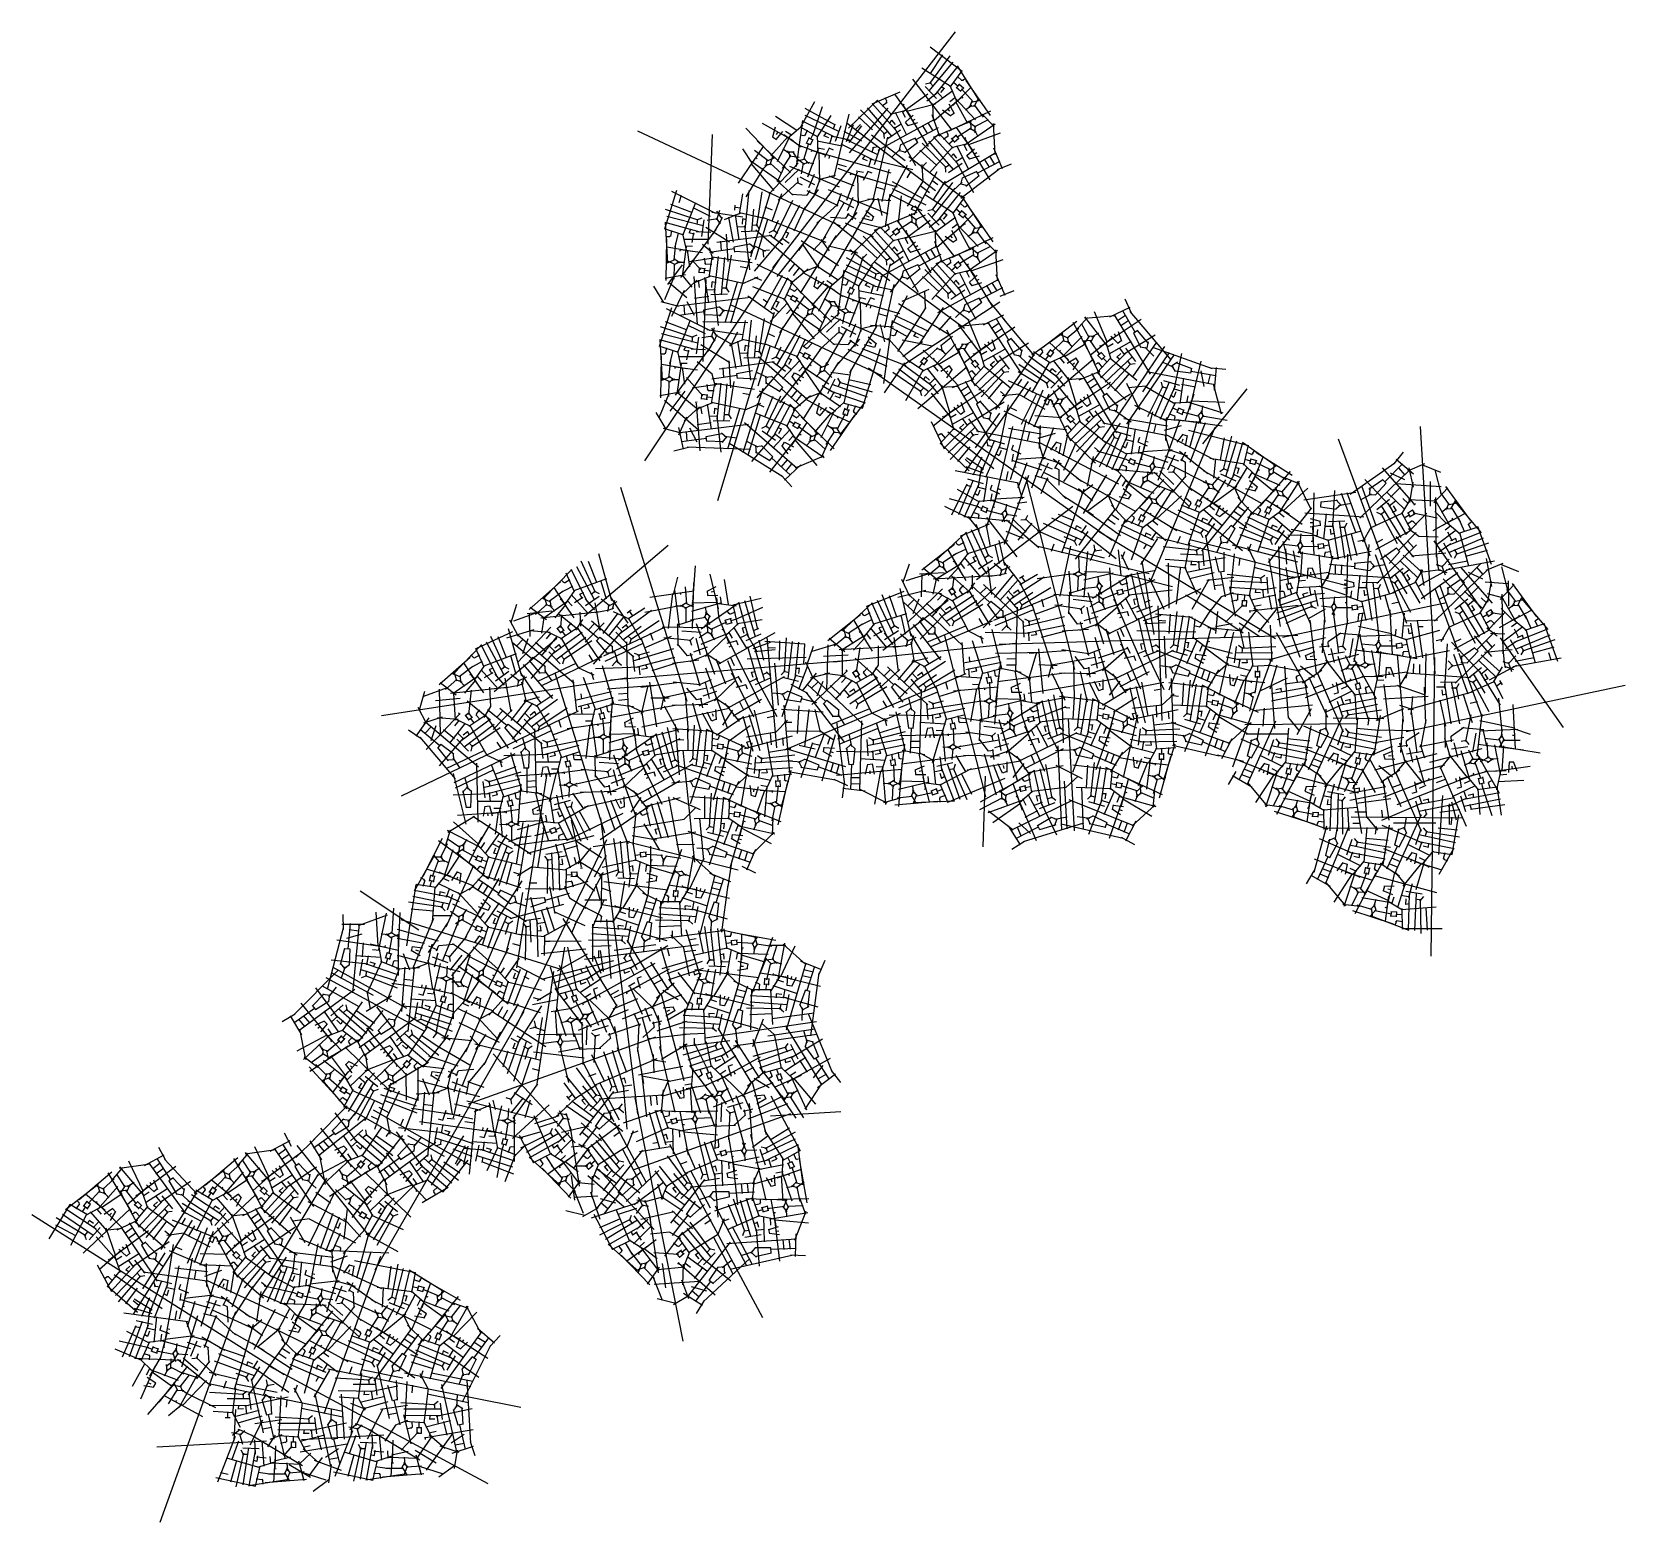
# Model space of a CAD drawing. Extents: x 521210 to 539878, y 175088 to 192554.
import ezdxf

# ---------------------------------------------------------------- set-up
doc = ezdxf.new("R2010")
doc.units = 0
doc.header["$MEASUREMENT"] = 0

msp = doc.modelspace()

# ---------------------------------------------------------------- linework, layer by layer
for p, q in [((529891, 189787), (532033, 192554)), ((531735, 192379), (532112, 192094)), ((531740, 192065), (531885, 192286)), ((531637, 192133), (531980, 191914)), ((531723, 191861), (532005, 192197)), ((531730, 191948), (531970, 192272)), ((531796, 191821), (532062, 192152)), ((531971, 191904), (532111, 192098)), ((532314, 191746), (532056, 192154)), ((531994, 191401), (531531, 191998)), ((531677, 191913), (531810, 191772)), ((531680, 191944), (531747, 191960)), ((531731, 191962), (531775, 191915)), ((531865, 191915), (531905, 191890)), ((532051, 191731), (531971, 191922)), ((532002, 191692), (532215, 191905)), ((532010, 191963), (532063, 191919)), ((532040, 191904), (532094, 191858)), ((532042, 191895), (532080, 191942)), ((532055, 192032), (532107, 191982)), ((532071, 191943), (532131, 191893)), ((532100, 191986), (532124, 191989)), ((532116, 191986), (532153, 192012)), ((532444, 191574), (532157, 191985)), ((530379, 191733), (530216, 191435)), ((530779, 191426), (531119, 191753)), ((531378, 191846), (531051, 191707)), ((531284, 191584), (531116, 191753)), ((531172, 191687), (531230, 191730)), ((531226, 191740), (531207, 191781)), ((531224, 191724), (531226, 191748)), ((531518, 191553), (531322, 191825)), ((531420, 191619), (531707, 191828)), ((531696, 191746), (531829, 191852)), ((531760, 191690), (532002, 191865)), ((531784, 191513), (532100, 191784)), ((531814, 191853), (531884, 191776)), ((531862, 191843), (531905, 191892)), ((531964, 191739), (532032, 191790)), ((532027, 191776), (532268, 191521)), ((532178, 191478), (532037, 191734)), ((532091, 191857), (532128, 191899)), ((532101, 191797), (532117, 191778)), ((532104, 191884), (532238, 191733)), ((532198, 191669), (532228, 191747)), ((532217, 191731), (532324, 191753)), ((532250, 191679), (532307, 191782)), ((529924, 191566), (530172, 191400)), ((530667, 191384), (530271, 191573)), ((530625, 191461), (530272, 191656)), ((530468, 191673), (530356, 191335)), ((530572, 191575), (530411, 191325)), ((530612, 190853), (530786, 191588)), ((530791, 191135), (531243, 191658)), ((531060, 191405), (530894, 191559)), ((531203, 191353), (530921, 191641)), ((531288, 191332), (531001, 191665)), ((531338, 191398), (531055, 191713)), ((531468, 191635), (531267, 191586)), ((531462, 191341), (531328, 191608)), ((531447, 191550), (531407, 191626)), ((531411, 191695), (531432, 191708)), ((531717, 191211), (531424, 191692)), ((531445, 191494), (531535, 191576)), ((531798, 191705), (531463, 191622)), ((531530, 191513), (531560, 191531)), ((531850, 191327), (531759, 191581)), ((531774, 191510), (531768, 191714)), ((531881, 191641), (531979, 191571)), ((531940, 191651), (531963, 191624)), ((532441, 191623), (531955, 191389)), ((532018, 191602), (531958, 191708)), ((531973, 191573), (532019, 191604)), ((532149, 191638), (532224, 191693)), ((532188, 191677), (532267, 191691)), ((532362, 191553), (532256, 191697)), ((532487, 191446), (532344, 191588)), ((528306, 191395), (530681, 190280)), ((529136, 190065), (529184, 191350)), ((529910, 191074), (529577, 191424)), ((529766, 191482), (530130, 191279)), ((529920, 191435), (529888, 191319)), ((529931, 191293), (530009, 191386)), ((529949, 191383), (529932, 191352)), ((530098, 191345), (529942, 191030)), ((530021, 191352), (530223, 191208)), ((530041, 191391), (530112, 191345)), ((530064, 191307), (530245, 191460)), ((530170, 190974), (530243, 191513)), ((530258, 191335), (530213, 191343)), ((530424, 191321), (530216, 191438)), ((530617, 191318), (530238, 191508)), ((530294, 191402), (530268, 191335)), ((530364, 191358), (530334, 191296)), ((530516, 191374), (530489, 191335)), ((530618, 191473), (530598, 191412)), ((530687, 191451), (530624, 191267)), ((530935, 191271), (530727, 191386)), ((530834, 191464), (530751, 191263)), ((531796, 190691), (530764, 191481)), ((530787, 191256), (530934, 191452)), ((530856, 191404), (530919, 191467)), ((531441, 191043), (531048, 191343)), ((531785, 191526), (531122, 191164)), ((531189, 191356), (531243, 191392)), ((531199, 191303), (531194, 191371)), ((531229, 191295), (531389, 191404)), ((531257, 191481), (531288, 191517)), ((531328, 191467), (531286, 191517)), ((531310, 191420), (531397, 191477)), ((531567, 190983), (531314, 191435)), ((531479, 191452), (531445, 191496)), ((531588, 191488), (531472, 191452)), ((531499, 191035), (531840, 191362)), ((531831, 191427), (531568, 191289)), ((531709, 191358), (531651, 191454)), ((531672, 191418), (531672, 191418)), ((531772, 191392), (531713, 191489)), ((532217, 191506), (531772, 191316)), ((532005, 191192), (531837, 191362)), ((531947, 191348), (531928, 191389)), ((531945, 191333), (531946, 191357)), ((531984, 191297), (532042, 191348)), ((532071, 191303), (532035, 191346)), ((532239, 191161), (532043, 191433)), ((532046, 191320), (532217, 191429)), ((532141, 191228), (532497, 191476)), ((532272, 191432), (532180, 191505)), ((532556, 191366), (532184, 191231)), ((532274, 191379), (532202, 191421)), ((532215, 191407), (532211, 191517)), ((532414, 191523), (532255, 191441)), ((532297, 191325), (532255, 191409)), ((532264, 191371), (532263, 191451)), ((532495, 191118), (532476, 191481)), ((529489, 190779), (529781, 191211)), ((529654, 191009), (529539, 191181)), ((529676, 191169), (529837, 191046)), ((530098, 190904), (529710, 191278)), ((529870, 191100), (530062, 191321)), ((529888, 191325), (529933, 191293)), ((530010, 191183), (530088, 191131)), ((530061, 191159), (530101, 191090)), ((530515, 191104), (530201, 191220)), ((530272, 191342), (530249, 191334)), ((530311, 191247), (530252, 191054)), ((530317, 191314), (530283, 191244)), ((530334, 191228), (530283, 191251)), ((530425, 191181), (530300, 190849)), ((530363, 191283), (530309, 191309)), ((530361, 191292), (530331, 191227)), ((530350, 191169), (530343, 191146)), ((531277, 190897), (530356, 191158)), ((530705, 191213), (530412, 191272)), ((530499, 191173), (530415, 191191)), ((530423, 191130), (530416, 191337)), ((530548, 191310), (530488, 191337)), ((530553, 191189), (530498, 191081)), ((530602, 191168), (530551, 191189)), ((530588, 191340), (530556, 191240)), ((530811, 191280), (530575, 191332)), ((531072, 191048), (530693, 191238)), ((531122, 191114), (530725, 191303)), ((531073, 191203), (531052, 191142)), ((531127, 191208), (531059, 191195)), ((531067, 190583), (531240, 191319)), ((531142, 191181), (531079, 190997)), ((531281, 191081), (531389, 191182)), ((531451, 191141), (531367, 191165)), ((531373, 191154), (531393, 191234)), ((531560, 191308), (531390, 191230)), ((531434, 191139), (531590, 191261)), ((531589, 191255), (531559, 191308)), ((531810, 190990), (531615, 191168)), ((531924, 190962), (531642, 191250)), ((532009, 190941), (531721, 191273)), ((531726, 190900), (531998, 191203)), ((532059, 191006), (531776, 191322)), ((531893, 191296), (531950, 191339)), ((531953, 191240), (532005, 191285)), ((532025, 191261), (531986, 191306)), ((532189, 191244), (531987, 191195)), ((532017, 191260), (532071, 191307)), ((532183, 190950), (532049, 191217)), ((532167, 191159), (532128, 191235)), ((532132, 191304), (532153, 191316)), ((532438, 190820), (532145, 191300)), ((532166, 191103), (532256, 191184)), ((532584, 190948), (532480, 191190)), ((529622, 191048), (529979, 190801)), ((529909, 190696), (529640, 191009)), ((529691, 191083), (529710, 191067)), ((529768, 190936), (529832, 191004)), ((529800, 190982), (529874, 191011)), ((529811, 190976), (529825, 191058)), ((529817, 191040), (529918, 191083)), ((530189, 191013), (529846, 190651)), ((529860, 190996), (529896, 191107)), ((529994, 190894), (529862, 191015)), ((529948, 190799), (530031, 190982)), ((530005, 190953), (530103, 191103)), ((530056, 191147), (530140, 191147)), ((530084, 191102), (530200, 191085)), ((530672, 190733), (530090, 190974)), ((530121, 191152), (530179, 191058)), ((530272, 191061), (530165, 191036)), ((530263, 191000), (530169, 191070)), ((530227, 190890), (530250, 191014)), ((530320, 191024), (530242, 191004)), ((530314, 191012), (530255, 191071)), ((530372, 191005), (530281, 191023)), ((530442, 190794), (530434, 191139)), ((530557, 191103), (530547, 191069)), ((530754, 190971), (530645, 191002)), ((530686, 190991), (530686, 190991)), ((531003, 191041), (530943, 191067)), ((530970, 191105), (530944, 191066)), ((531043, 191070), (531011, 190970)), ((531532, 190937), (531029, 191062)), ((531465, 190989), (531239, 190574)), ((532113, 190608), (531485, 191089)), ((531631, 190957), (531694, 191021)), ((531653, 190803), (531643, 191001)), ((532506, 191134), (531880, 190762)), ((531910, 190965), (531963, 191000)), ((531920, 190911), (531915, 190980)), ((531950, 190904), (532110, 191013)), ((531978, 191089), (532008, 191125)), ((532048, 191075), (532007, 191125)), ((532031, 191029), (532118, 191086)), ((532246, 190666), (532035, 191044)), ((532200, 191060), (532166, 191105)), ((532309, 191097), (532193, 191061)), ((532251, 191121), (532281, 191140)), ((532552, 191036), (532288, 190898)), ((532430, 190966), (532371, 191063)), ((532493, 191001), (532434, 191097)), ((532685, 191002), (532522, 190935)), ((529578, 190619), (529787, 190957)), ((529940, 190810), (530131, 190639)), ((530190, 190795), (529954, 190580)), ((530200, 190945), (530035, 190788)), ((530177, 190790), (530234, 190760)), ((530181, 190844), (530183, 190776)), ((530210, 190855), (530381, 190764)), ((530376, 190881), (530309, 190725)), ((530447, 190834), (530365, 190614)), ((530624, 190869), (530426, 190820)), ((530843, 190748), (530552, 190864)), ((530970, 190834), (530656, 190951)), ((530880, 190911), (530755, 190579)), ((530804, 190899), (530798, 190876)), ((531352, 190733), (530811, 190888)), ((530953, 190904), (530870, 190921)), ((530897, 190524), (530888, 190869)), ((531007, 190920), (530952, 190811)), ((531057, 190898), (531005, 190919)), ((531174, 190566), (531256, 190942)), ((531647, 190599), (531295, 190795)), ((531507, 190921), (531462, 190843)), ((531655, 190806), (531465, 190511)), ((531549, 190409), (531816, 190918)), ((531754, 190816), (531827, 190763)), ((531760, 190465), (531999, 190790)), ((531769, 190582), (531914, 190803)), ((532002, 190690), (532110, 190791)), ((532093, 190603), (532538, 190945)), ((532093, 190763), (532114, 190842)), ((532281, 190917), (532111, 190839)), ((532153, 190746), (532310, 190869)), ((532309, 190863), (532280, 190917)), ((528764, 190694), (528624, 190243)), ((529223, 190424), (528709, 190682)), ((528819, 190635), (528790, 190549)), ((529503, 190418), (529541, 190654)), ((529567, 190235), (529615, 190694)), ((529633, 189918), (529866, 190674)), ((529703, 190278), (529765, 190677)), ((529885, 190335), (529999, 190660)), ((530112, 190650), (530292, 190641)), ((530422, 190705), (530242, 190452)), ((530326, 190695), (530290, 190641)), ((530658, 190513), (530294, 190689)), ((531243, 190416), (530544, 190704)), ((530692, 190658), (530638, 190506)), ((530831, 190611), (530764, 190455)), ((531079, 190599), (530881, 190551)), ((531209, 190702), (531100, 190732)), ((531174, 190403), (531125, 190606)), ((531141, 190721), (531141, 190721)), ((531213, 190267), (531266, 190652)), ((531640, 190457), (531261, 190647)), ((531690, 190523), (531293, 190712)), ((531396, 190631), (531359, 190314)), ((531727, 190667), (531617, 190751)), ((531667, 190650), (532010, 190431)), ((531753, 190378), (532027, 190721)), ((531826, 190339), (532092, 190669)), ((532000, 190422), (532141, 190615)), ((532172, 190750), (532087, 190773)), ((532344, 190263), (532103, 190636)), ((529019, 190347), (528635, 190470)), ((528943, 190436), (528696, 190531)), ((528986, 190551), (528836, 190173)), ((529163, 190389), (528959, 190490)), ((529179, 190440), (529539, 190386)), ((529237, 190350), (529270, 190462)), ((529297, 190363), (529237, 190454)), ((529324, 190353), (529516, 190431)), ((529446, 190462), (529452, 190522)), ((529517, 190487), (529449, 190494)), ((529499, 190117), (529453, 190412)), ((529793, 190367), (529502, 190431)), ((529647, 190212), (529670, 190476)), ((529800, 190504), (529883, 190467)), ((529909, 190132), (530125, 190583)), ((529988, 190107), (530207, 190524)), ((530143, 190222), (530273, 190505)), ((530645, 190525), (530408, 190310)), ((530727, 190555), (530470, 190102)), ((531078, 190588), (530553, 189683)), ((530877, 190435), (530602, 190118)), ((530665, 190585), (530836, 190494)), ((530781, 190425), (530745, 190371)), ((530763, 190422), (530864, 190362)), ((530902, 190565), (530819, 190345)), ((530981, 190461), (531074, 190384)), ((531275, 190574), (531006, 190594)), ((531581, 190437), (531081, 190224)), ((531581, 190341), (531489, 190413)), ((531571, 190449), (531511, 190476)), ((531538, 190513), (531512, 190474)), ((531524, 190316), (531520, 190426)), ((532023, 189918), (531560, 190515)), ((531707, 190430), (531840, 190289)), ((531709, 190461), (531776, 190477)), ((531760, 190479), (531804, 190432)), ((531892, 190360), (531935, 190409)), ((531894, 190432), (531935, 190408)), ((532080, 190249), (532000, 190440)), ((532032, 190209), (532244, 190422)), ((532039, 190480), (532092, 190436)), ((532069, 190421), (532124, 190375)), ((532071, 190413), (532110, 190459)), ((532084, 190549), (532136, 190499)), ((532101, 190460), (532160, 190410)), ((532120, 190374), (532157, 190416)), ((532129, 190503), (532153, 190506)), ((532145, 190504), (532182, 190529)), ((532474, 190091), (532187, 190502)), ((528849, 190171), (528622, 190246)), ((529039, 190205), (528631, 190318)), ((528662, 189842), (528634, 190324)), ((529075, 190280), (528650, 190389)), ((528706, 190225), (528693, 190154)), ((529225, 190237), (528810, 189673)), ((528929, 190241), (528911, 190198)), ((529062, 190372), (528999, 190347)), ((529010, 190358), (529002, 190294)), ((529082, 190349), (529056, 190157)), ((529386, 190088), (529108, 190262)), ((529121, 190345), (529245, 190367)), ((529191, 190185), (529278, 190327)), ((529279, 190305), (529233, 190370)), ((529266, 190306), (529301, 190382)), ((529433, 190090), (529378, 190381)), ((529577, 190270), (529473, 190266)), ((529536, 190298), (529540, 190363)), ((529585, 190350), (529539, 190361)), ((529623, 189765), (529565, 190280)), ((529713, 190289), (529649, 190286)), ((529690, 189887), (529835, 190360)), ((530263, 189732), (529693, 190228)), ((529736, 190239), (529700, 190298)), ((529772, 190382), (530512, 190088)), ((529850, 190204), (529912, 190233)), ((529897, 190232), (529949, 190195)), ((529898, 190218), (529959, 190345)), ((530195, 189992), (530442, 190342)), ((530567, 190380), (530747, 190371)), ((530607, 190323), (530954, 190051)), ((530741, 190317), (531067, 190155)), ((530808, 189943), (531149, 190270)), ((531173, 190254), (530909, 190320)), ((531054, 190339), (530937, 190369)), ((530987, 190401), (531019, 190386)), ((531071, 190390), (531053, 190337)), ((531368, 189915), (531084, 190230)), ((531314, 190101), (531146, 190270)), ((531202, 190204), (531259, 190248)), ((531256, 190257), (531237, 190298)), ((531254, 190241), (531255, 190265)), ((531292, 190206), (531351, 190257)), ((531380, 190212), (531344, 190255)), ((531548, 190070), (531352, 190342)), ((531355, 190229), (531526, 190337)), ((531441, 190212), (531462, 190225)), ((531449, 190136), (531737, 190345)), ((531827, 190222), (531492, 190139)), ((531583, 190288), (531510, 190329)), ((531605, 190234), (531563, 190317)), ((531677, 190405), (531564, 190350)), ((531573, 190279), (531572, 190360)), ((531725, 190263), (531858, 190369)), ((531789, 190207), (532031, 190382)), ((531803, 190027), (531797, 190231)), ((531813, 190030), (532129, 190301)), ((531843, 190370), (531913, 190293)), ((532048, 190120), (531988, 190225)), ((531993, 190256), (532062, 190307)), ((532057, 190293), (532298, 190038)), ((532208, 189995), (532067, 190251)), ((532131, 190314), (532146, 190295)), ((532133, 190401), (532267, 190250)), ((532228, 190186), (532257, 190264)), ((532246, 190248), (532354, 190270)), ((532280, 190196), (532336, 190299)), ((528684, 190153), (528638, 190152)), ((528642, 189641), (528650, 190128)), ((528696, 190162), (528675, 190150)), ((528753, 190077), (528732, 189876)), ((528783, 190196), (528744, 190034)), ((528885, 189984), (528838, 190186)), ((529145, 190120), (528847, 190121)), ((528951, 190040), (528866, 190042)), ((528973, 190184), (528909, 190199)), ((528964, 190200), (528942, 190085)), ((529165, 190202), (528995, 190211)), ((529194, 189956), (529067, 190060)), ((529234, 190089), (529879, 190171)), ((529290, 189987), (529281, 190099)), ((529284, 190057), (529284, 190057)), ((529369, 189863), (529350, 190182)), ((529439, 190033), (529623, 190069)), ((529716, 190216), (529522, 190211)), ((529681, 190018), (529618, 190070)), ((529671, 190050), (529803, 189985)), ((529678, 189748), (530014, 190143)), ((529853, 190174), (530011, 190061)), ((529944, 189687), (530293, 190129)), ((529999, 190141), (530083, 190079)), ((530037, 190212), (530081, 190196)), ((530048, 190141), (530081, 190198)), ((530218, 189493), (530635, 190165)), ((530223, 190107), (530663, 189814)), ((530435, 189783), (530241, 190068)), ((530369, 189995), (530514, 190153)), ((530554, 189987), (530459, 190122)), ((530544, 190047), (530886, 189962)), ((531119, 189898), (530923, 190077)), ((531232, 189870), (530950, 190158)), ((531317, 189849), (531030, 190182)), ((531035, 189808), (531306, 190112)), ((531815, 190043), (531152, 189681)), ((531262, 190148), (531314, 190194)), ((531334, 190169), (531295, 190215)), ((531497, 190152), (531296, 190104)), ((531325, 190169), (531380, 190215)), ((531492, 189858), (531358, 190125)), ((531476, 190068), (531437, 190143)), ((531746, 189729), (531454, 190209)), ((531475, 190011), (531565, 190093)), ((531559, 190030), (531590, 190048)), ((531880, 189845), (531789, 190098)), ((531910, 190158), (532009, 190088)), ((531969, 190168), (531993, 190141)), ((532471, 190140), (531985, 189906)), ((532002, 190090), (532048, 190122)), ((532178, 190155), (532254, 190210)), ((532218, 190194), (532297, 190208)), ((532444, 190040), (532285, 189958)), ((532392, 190070), (532286, 190214)), ((532516, 189963), (532374, 190105)), ((528394, 187525), (530004, 189942)), ((528753, 189825), (528647, 189875)), ((528947, 189980), (528650, 190029)), ((528750, 189887), (528650, 189842)), ((528801, 189847), (528732, 189893)), ((528805, 189859), (528732, 189825)), ((528860, 189851), (528766, 189851)), ((528806, 190007), (528804, 189983)), ((529069, 189964), (528814, 189998)), ((528878, 190034), (528831, 189686)), ((528920, 189799), (528894, 189994)), ((528915, 189864), (529197, 189907)), ((528943, 189877), (529049, 189768)), ((529102, 189840), (529092, 189902)), ((529145, 189680), (529183, 189915)), ((529150, 189972), (529444, 190014)), ((529193, 189880), (529151, 190023)), ((529648, 189847), (529181, 189914)), ((529210, 189497), (529256, 189919)), ((529289, 189473), (529329, 189911)), ((529346, 189540), (529407, 189938)), ((529398, 189142), (529628, 189899)), ((529447, 189973), (529440, 190034)), ((529641, 189969), (529442, 189978)), ((529625, 189961), (529680, 190030)), ((529771, 189990), (529853, 189998)), ((529786, 189912), (529779, 189999)), ((530863, 189981), (530701, 189683)), ((531109, 189708), (530756, 189904)), ((531262, 189635), (530794, 189998)), ((530952, 189921), (530840, 189583)), ((530929, 189885), (530992, 189949)), ((532139, 189076), (531078, 189860)), ((531219, 189873), (531272, 189909)), ((531229, 189820), (531223, 189888)), ((531258, 189812), (531419, 189921)), ((531287, 189998), (531317, 190034)), ((531357, 189984), (531315, 190034)), ((531339, 189937), (531427, 189995)), ((531597, 189500), (531343, 189952)), ((531509, 189969), (531475, 190013)), ((531617, 190005), (531502, 189969)), ((531529, 189552), (531869, 189879)), ((531860, 189944), (531597, 189806)), ((531738, 189875), (531680, 189971)), ((531702, 189935), (531702, 189935)), ((531802, 189909), (531742, 190006)), ((532246, 190023), (531802, 189833)), ((532035, 189709), (531866, 189879)), ((531923, 189813), (531980, 189856)), ((531977, 189865), (531957, 189906)), ((531975, 189850), (531976, 189874)), ((532013, 189814), (532071, 189865)), ((532100, 189820), (532065, 189863)), ((532269, 189678), (532073, 189950)), ((532076, 189837), (532246, 189946)), ((532170, 189745), (532526, 189994)), ((532302, 189949), (532209, 190022)), ((532585, 189883), (532213, 189748)), ((532303, 189897), (532231, 189938)), ((532245, 189924), (532240, 190034)), ((532326, 189843), (532284, 189926)), ((532294, 189888), (532293, 189968)), ((532524, 189636), (532506, 189998)), ((528736, 189687), (528621, 189413)), ((528631, 189668), (528868, 189710)), ((528661, 189591), (528833, 189824)), ((528736, 189657), (528738, 189836)), ((528946, 189562), (528833, 189704)), ((528966, 189614), (529158, 189692)), ((529011, 189125), (528969, 189686)), ((529102, 189778), (529025, 189785)), ((529096, 189728), (529025, 189734)), ((529027, 189731), (529031, 189787)), ((529089, 189724), (529095, 189783)), ((529160, 189749), (529091, 189755)), ((529142, 189379), (529096, 189674)), ((529112, 189829), (529097, 189848)), ((529176, 189829), (529104, 189831)), ((529543, 189605), (529145, 189693)), ((529599, 189783), (529510, 189798)), ((529539, 189605), (529721, 189683)), ((529676, 189680), (529758, 189642)), ((529703, 189830), (530128, 189624)), ((529792, 189320), (530004, 189704)), ((529871, 189295), (530068, 189670)), ((530394, 189321), (530061, 189672)), ((530079, 189745), (530149, 189834)), ((530099, 189603), (530306, 189776)), ((530123, 189801), (530123, 189801)), ((530133, 189698), (530203, 189787)), ((530244, 189737), (530433, 189814)), ((530251, 189730), (530614, 189527)), ((530404, 189683), (530373, 189566)), ((530408, 189813), (530656, 189647)), ((530548, 189555), (530729, 189708)), ((530655, 189222), (530727, 189760)), ((530908, 189568), (530700, 189686)), ((531101, 189565), (530722, 189755)), ((531151, 189632), (530755, 189821)), ((531057, 189822), (530895, 189573)), ((531102, 189720), (531082, 189659)), ((531156, 189725), (531089, 189712)), ((531096, 189100), (531270, 189836)), ((531171, 189698), (531109, 189515)), ((531271, 189504), (531419, 189700)), ((531481, 189658), (531396, 189682)), ((531402, 189671), (531423, 189751)), ((531590, 189825), (531420, 189748)), ((531463, 189656), (531620, 189779)), ((531618, 189772), (531589, 189826)), ((531840, 189507), (531644, 189685)), ((531953, 189479), (531671, 189767)), ((532038, 189458), (531751, 189790)), ((531756, 189417), (532027, 189720)), ((532089, 189524), (531805, 189839)), ((531983, 189757), (532035, 189802)), ((532055, 189778), (532015, 189823)), ((532218, 189761), (532017, 189712)), ((532046, 189777), (532100, 189824)), ((532213, 189467), (532079, 189734)), ((532197, 189676), (532158, 189752)), ((532162, 189821), (532183, 189833)), ((532467, 189337), (532174, 189818)), ((532196, 189620), (532286, 189701)), ((532614, 189465), (532510, 189707)), ((528614, 189380), (528497, 189575)), ((528884, 189435), (528683, 189609)), ((528710, 189223), (528857, 189525)), ((528825, 189476), (529003, 189643)), ((529033, 189558), (529021, 189643)), ((529075, 188690), (529111, 189653)), ((529220, 189532), (529116, 189528)), ((529359, 189478), (529165, 189473)), ((529179, 189559), (529183, 189625)), ((529228, 189612), (529182, 189623)), ((529256, 189111), (529208, 189542)), ((529356, 189550), (529291, 189548)), ((529333, 189149), (529478, 189621)), ((529379, 189501), (529343, 189560)), ((529655, 189570), (530034, 189421)), ((530026, 189410), (530127, 189627)), ((530053, 189475), (530114, 189443)), ((530084, 189551), (530145, 189513)), ((530137, 189515), (530160, 189522)), ((530153, 189519), (530184, 189551)), ((530582, 189151), (530194, 189525)), ((530354, 189347), (530546, 189568)), ((530372, 189573), (530418, 189540)), ((530415, 189541), (530494, 189633)), ((530433, 189631), (530416, 189600)), ((530582, 189592), (530426, 189277)), ((530505, 189600), (530707, 189455)), ((530525, 189639), (530596, 189592)), ((530742, 189583), (530698, 189591)), ((530756, 189589), (530734, 189581)), ((530795, 189495), (530736, 189302)), ((530778, 189649), (530752, 189582)), ((530801, 189561), (530767, 189492)), ((530818, 189476), (530767, 189499)), ((530847, 189531), (530793, 189557)), ((530845, 189539), (530815, 189475)), ((530848, 189606), (530818, 189544)), ((531189, 189461), (530896, 189520)), ((530907, 189378), (530900, 189585)), ((531000, 189622), (530973, 189583)), ((531032, 189558), (530973, 189585)), ((531072, 189587), (531040, 189488)), ((531295, 189527), (531059, 189579)), ((531204, 189083), (531314, 189591)), ((531406, 189398), (531724, 189538)), ((531682, 189320), (531673, 189518)), ((532536, 189652), (531820, 189259)), ((531939, 189482), (531993, 189517)), ((531949, 189428), (531944, 189497)), ((531979, 189421), (532140, 189530)), ((532007, 189607), (532038, 189642)), ((532078, 189592), (532036, 189643)), ((532060, 189546), (532147, 189603)), ((532276, 189183), (532064, 189561)), ((532229, 189578), (532195, 189622)), ((532338, 189614), (532223, 189578)), ((532280, 189638), (532310, 189657)), ((532581, 189553), (532318, 189415)), ((532459, 189483), (532401, 189580)), ((532522, 189518), (532463, 189614)), ((532715, 189519), (532551, 189452)), ((528703, 189318), (528562, 188868)), ((528791, 189334), (528582, 189388)), ((529162, 189048), (528648, 189307)), ((528772, 189341), (529636, 189446)), ((528861, 189240), (528853, 189352)), ((528885, 189395), (528972, 189233)), ((528976, 189434), (529141, 189457)), ((529082, 189295), (529265, 189331)), ((529090, 189235), (529083, 189296)), ((529324, 189279), (529261, 189332)), ((529268, 189223), (529323, 189291)), ((529441, 189273), (529294, 189293)), ((529393, 189359), (531170, 188526)), ((529598, 189461), (529895, 189249)), ((529780, 189421), (529832, 189383)), ((529861, 189159), (530064, 189377)), ((529882, 189330), (529966, 189268)), ((529920, 189400), (529965, 189384)), ((529932, 189329), (529964, 189386)), ((529973, 189026), (530266, 189458)), ((530138, 189256), (530023, 189428)), ((530052, 189247), (530109, 189310)), ((530094, 189423), (530157, 189388)), ((530098, 189415), (530126, 189468)), ((530107, 189295), (530464, 189048)), ((530117, 189467), (530185, 189430)), ((530153, 189387), (530181, 189436)), ((530161, 189416), (530322, 189294)), ((530175, 189330), (530194, 189315)), ((530295, 189223), (530309, 189305)), ((530301, 189288), (530402, 189330)), ((530344, 189243), (530380, 189355)), ((530489, 189201), (530587, 189350)), ((530494, 189430), (530572, 189379)), ((530540, 189395), (530624, 189394)), ((530545, 189407), (530585, 189338)), ((530568, 189350), (530684, 189332)), ((530605, 189399), (530663, 189306)), ((530756, 189309), (530649, 189284)), ((530747, 189247), (530653, 189317)), ((531000, 189351), (530686, 189468)), ((530798, 189260), (530739, 189318)), ((530910, 189428), (530784, 189096)), ((530834, 189416), (530827, 189393)), ((531381, 189250), (530840, 189405)), ((530983, 189421), (530899, 189439)), ((530926, 189041), (530918, 189386)), ((531037, 189437), (530982, 189328)), ((531041, 189350), (531031, 189316)), ((531086, 189415), (531035, 189436)), ((531466, 189460), (531269, 189091)), ((531684, 189323), (531352, 188809)), ((531969, 188996), (531366, 189367)), ((532550, 189387), (531416, 188643)), ((531887, 189322), (531608, 188896)), ((532192, 189169), (531799, 189468)), ((532032, 189207), (532139, 189308)), ((532202, 189267), (532117, 189290)), ((532123, 189280), (532144, 189359)), ((532310, 189434), (532141, 189356)), ((532183, 189263), (532339, 189386)), ((532339, 189380), (532310, 189434)), ((532413, 189411), (532609, 189170)), ((534073, 189324), (533836, 189210)), ((534016, 189423), (534089, 189262)), ((528882, 189060), (528635, 189156)), ((528925, 189176), (528774, 188797)), ((528793, 189234), (529087, 189275)), ((529102, 189014), (528898, 189114)), ((529600, 189142), (529073, 189157)), ((529285, 189231), (529087, 189239)), ((529248, 187060), (529910, 189268)), ((529532, 188935), (529570, 189171)), ((529597, 188753), (529643, 189174)), ((529733, 188795), (529794, 189194)), ((529938, 188649), (530271, 189205)), ((530380, 188954), (530124, 189256)), ((530673, 189260), (530252, 188868)), ((530252, 189183), (530316, 189252)), ((530284, 189229), (530359, 189258)), ((530478, 189141), (530347, 189262)), ((530432, 189047), (530515, 189230)), ((530684, 189192), (530520, 189036)), ((531272, 188933), (530574, 189221)), ((530694, 189102), (530865, 189011)), ((530711, 189137), (530734, 189261)), ((530804, 189271), (530727, 189251)), ((530857, 189252), (530765, 189271)), ((531108, 189106), (530790, 188558)), ((530860, 189129), (530794, 188972)), ((531109, 189116), (530910, 189068)), ((531305, 189091), (531036, 189111)), ((531238, 189219), (531130, 189249)), ((531203, 188920), (531154, 189123)), ((531170, 189238), (531170, 189238)), ((531194, 188434), (531295, 189169)), ((531670, 188974), (531290, 189164)), ((531719, 189040), (531323, 189229)), ((531841, 189058), (531982, 189216)), ((532427, 189135), (532066, 189101)), ((532333, 188777), (532069, 189122)), ((532177, 189185), (532328, 188819)), ((532593, 189232), (532356, 189117)), ((532410, 189146), (532809, 188536)), ((532544, 189138), (532451, 189075)), ((532507, 189196), (532656, 188938)), ((532959, 188756), (532598, 189185)), ((533454, 189158), (533055, 188854)), ((533405, 189153), (533659, 188677)), ((533580, 189206), (533444, 189057)), ((533507, 189130), (533595, 188975)), ((533907, 189227), (533546, 189193)), ((533813, 188869), (533549, 189214)), ((533657, 189278), (533808, 188912)), ((534208, 189183), (533740, 188870)), ((533891, 189238), (534313, 188540)), ((534025, 189231), (533931, 189167)), ((534062, 189169), (533968, 189107)), ((533987, 189288), (534136, 189031)), ((534558, 188709), (534079, 189278)), ((528978, 188830), (528569, 188943)), ((528601, 188466), (528573, 188949)), ((528958, 188971), (528574, 189095)), ((529014, 188904), (528589, 189013)), ((529001, 188997), (528937, 188971)), ((528949, 188982), (528941, 188918)), ((529021, 188974), (528995, 188781)), ((529060, 188970), (529184, 188991)), ((529118, 189064), (529478, 189011)), ((529129, 188809), (529216, 188952)), ((529218, 188929), (529172, 188995)), ((529175, 188974), (529208, 189087)), ((529236, 188987), (529176, 189079)), ((529205, 188930), (529239, 189006)), ((529421, 188886), (529216, 189003)), ((529385, 188883), (529545, 188948)), ((529397, 188869), (529482, 189039)), ((529547, 189004), (529478, 189011)), ((529529, 188634), (529482, 188929)), ((529822, 188884), (529532, 188948)), ((529676, 188729), (529700, 188993)), ((529830, 189021), (529912, 188984)), ((529915, 188852), (530014, 189097)), ((530017, 188624), (530214, 188999)), ((530173, 188739), (530273, 188956)), ((530424, 189057), (530615, 188886)), ((530674, 189042), (530438, 188827)), ((530757, 189072), (530499, 188619)), ((530907, 188953), (530631, 188635)), ((530661, 189038), (530718, 189008)), ((530665, 189092), (530667, 189023)), ((530810, 188942), (530774, 188888)), ((530793, 188939), (530893, 188879)), ((530931, 189082), (530849, 188862)), ((531010, 188978), (531104, 188901)), ((531017, 188919), (531049, 188903)), ((531499, 188680), (531241, 188965)), ((531310, 188991), (531266, 188999)), ((531476, 188977), (531268, 189094)), ((531325, 188997), (531302, 188990)), ((531347, 189058), (531320, 188991)), ((531757, 188869), (531408, 188939)), ((531647, 188920), (531416, 188744)), ((531600, 188966), (531541, 188993)), ((531568, 189030), (531542, 188991)), ((531998, 188984), (531859, 188872)), ((531925, 189060), (532179, 188585)), ((532228, 188928), (532147, 188883)), ((532727, 189091), (532260, 188778)), ((532434, 188891), (532414, 188921)), ((532456, 188950), (532497, 188836)), ((532582, 189076), (532488, 189014)), ((532689, 188961), (532637, 188929)), ((532637, 188930), (532722, 188764)), ((532813, 188810), (532684, 188961)), ((533288, 189021), (532925, 188764)), ((533159, 188804), (533304, 188945)), ((533357, 188959), (533252, 189012)), ((533270, 188733), (533515, 188984)), ((533307, 188924), (533280, 189030)), ((533370, 188908), (533290, 188934)), ((533478, 189077), (533339, 188965)), ((533362, 188898), (533345, 188976)), ((533403, 188860), (533345, 188933)), ((533630, 188936), (533521, 188927)), ((533531, 188933), (533740, 188497)), ((533603, 188992), (533535, 188896)), ((533665, 188986), (533585, 188982)), ((533724, 188771), (533609, 188937)), ((533875, 188970), (533612, 188763)), ((533656, 188996), (533617, 188922)), ((533709, 189021), (533627, 188975)), ((533795, 188916), (533852, 188717)), ((534089, 188923), (533828, 188778)), ((533937, 188900), (533851, 188986)), ((533915, 188984), (533895, 189013)), ((533977, 188935), (533935, 188900)), ((533937, 189042), (533977, 188929)), ((534370, 188998), (534001, 188771)), ((534388, 188915), (534105, 188510)), ((534170, 189053), (534117, 189021)), ((534117, 189022), (534202, 188856)), ((534294, 188902), (534164, 189053)), ((534289, 188921), (534269, 188835)), ((528788, 188795), (528561, 188870)), ((528622, 188778), (528577, 188777)), ((528581, 188266), (528589, 188752)), ((528635, 188786), (528614, 188774)), ((528645, 188850), (528632, 188779)), ((528722, 188820), (528683, 188658)), ((529163, 188862), (528749, 188297)), ((528823, 188608), (528777, 188810)), ((529084, 188744), (528785, 188745)), ((528912, 188809), (528848, 188824)), ((528867, 188866), (528849, 188822)), ((528902, 188824), (528881, 188709)), ((529103, 188827), (528934, 188835)), ((529387, 188673), (529047, 188887)), ((529463, 188607), (529408, 188898)), ((529607, 188787), (529503, 188783)), ((529745, 188733), (529552, 188728)), ((529565, 188815), (529570, 188880)), ((529614, 188867), (529569, 188879)), ((529634, 188471), (529595, 188797)), ((529742, 188806), (529678, 188803)), ((529720, 188404), (529865, 188877)), ((530292, 188249), (529723, 188745)), ((529765, 188756), (529730, 188815)), ((529801, 188899), (530180, 188750)), ((529879, 188722), (529942, 188750)), ((529926, 188750), (529978, 188712)), ((529928, 188735), (529988, 188863)), ((530067, 188729), (530111, 188713)), ((530284, 188585), (530169, 188757)), ((530199, 188804), (530260, 188772)), ((530225, 188509), (530471, 188859)), ((530231, 188880), (530291, 188842)), ((530240, 188752), (530303, 188717)), ((530244, 188744), (530273, 188797)), ((530264, 188796), (530332, 188759)), ((530284, 188844), (530307, 188851)), ((530299, 188848), (530351, 188905)), ((530299, 188716), (530327, 188765)), ((530307, 188745), (530468, 188623)), ((530596, 188897), (530776, 188889)), ((530770, 188834), (531229, 188636)), ((531148, 188839), (530939, 188141)), ((531455, 188641), (530939, 188837)), ((531084, 188856), (530966, 188886)), ((531101, 188907), (531082, 188854)), ((531621, 188677), (531668, 188738)), ((531874, 188619), (531653, 188822)), ((531706, 188700), (531662, 188735)), ((531678, 188712), (531824, 188852)), ((531766, 188713), (531784, 188730)), ((531789, 188640), (532034, 188892)), ((531889, 188816), (531810, 188842)), ((532081, 188803), (531831, 188652)), ((531881, 188805), (531864, 188884)), ((531922, 188767), (531864, 188840)), ((532150, 188844), (532040, 188835)), ((532051, 188841), (532260, 188405)), ((532123, 188899), (532054, 188804)), ((532184, 188894), (532104, 188890)), ((532244, 188679), (532129, 188844)), ((532395, 188878), (532131, 188671)), ((532175, 188903), (532137, 188829)), ((532257, 188765), (532243, 188785)), ((532315, 188824), (532372, 188625)), ((532400, 188806), (532326, 188764)), ((532608, 188831), (532348, 188686)), ((532456, 188807), (532371, 188894)), ((532497, 188843), (532454, 188807)), ((532536, 188675), (532475, 188760)), ((532953, 188776), (532499, 188128)), ((532889, 188906), (532521, 188679)), ((532664, 188600), (532549, 188755)), ((532799, 188749), (532719, 188767)), ((532876, 188661), (532770, 188764)), ((532809, 188828), (532789, 188743)), ((533234, 188500), (532893, 188751)), ((533144, 188671), (532945, 188803)), ((533013, 188749), (533061, 188803)), ((533056, 188812), (533029, 188848)), ((533057, 188796), (533053, 188820)), ((533084, 188707), (533125, 188762)), ((533102, 188769), (533149, 188831)), ((533150, 188742), (533102, 188778)), ((533313, 188758), (533126, 188670)), ((533355, 188711), (533133, 188914)), ((533186, 188792), (533142, 188827)), ((533142, 188740), (533185, 188796)), ((533246, 188806), (533264, 188822)), ((533309, 188671), (533256, 188737)), ((533543, 188500), (533259, 188805)), ((533561, 188896), (533311, 188744)), ((533444, 188731), (533341, 188666)), ((533475, 188687), (533442, 188732)), ((533854, 188735), (533692, 188560)), ((533750, 188709), (533697, 188765)), ((533741, 188796), (533699, 188759)), ((533737, 188857), (533724, 188878)), ((534037, 188797), (533734, 188500)), ((533785, 188744), (533737, 188796)), ((533785, 188752), (533741, 188711)), ((534482, 188867), (533744, 187773)), ((533809, 188681), (533761, 188731)), ((534105, 188749), (533785, 188448)), ((533880, 188899), (533806, 188856)), ((533969, 188783), (533921, 188740)), ((533958, 188712), (533921, 188741)), ((534016, 188768), (533955, 188852)), ((534144, 188692), (534029, 188848)), ((534594, 188771), (534035, 187956)), ((534279, 188842), (534199, 188859)), ((534534, 188797), (534223, 188333)), ((534356, 188754), (534250, 188857)), ((534342, 188859), (535041, 188607)), ((534679, 188783), (534592, 188359)), ((528886, 188605), (528589, 188654)), ((528692, 188701), (528671, 188500)), ((528744, 188632), (528742, 188608)), ((529008, 188589), (528753, 188622)), ((528816, 188658), (528769, 188310)), ((528890, 188665), (528804, 188666)), ((528859, 188423), (528833, 188618)), ((529181, 188541), (529006, 188685)), ((529264, 188606), (529909, 188689)), ((529319, 188504), (529310, 188616)), ((529314, 188574), (529314, 188574)), ((529398, 188381), (529379, 188699)), ((529469, 188551), (529652, 188586)), ((529477, 188490), (529469, 188551)), ((529700, 188567), (529833, 188502)), ((529708, 188265), (530044, 188660)), ((529883, 188691), (530041, 188578)), ((529974, 188204), (530323, 188646)), ((530007, 188488), (530211, 188706)), ((530028, 188659), (530112, 188596)), ((530078, 188658), (530110, 188715)), ((530117, 188511), (530146, 188558)), ((530144, 188557), (530252, 188501)), ((530198, 188576), (530255, 188639)), ((530247, 188011), (530665, 188682)), ((530253, 188624), (530548, 188428)), ((530465, 188300), (530271, 188585)), ((530321, 188659), (530340, 188644)), ((530399, 188512), (530462, 188581)), ((530430, 188558), (530505, 188587)), ((530441, 188552), (530455, 188634)), ((530447, 188617), (530549, 188659)), ((530490, 188572), (530526, 188684)), ((530584, 188504), (530493, 188591)), ((530573, 188564), (530799, 188533)), ((530810, 188603), (530724, 188201)), ((533868, 186591), (531012, 188613)), ((531200, 188322), (531440, 188675)), ((531630, 188336), (531296, 188561)), ((531718, 188333), (531369, 188600)), ((531754, 188407), (531413, 188659)), ((531449, 188235), (531654, 188587)), ((531664, 188578), (531481, 188700)), ((532166, 188622), (531589, 188134)), ((531603, 188615), (531645, 188669)), ((531670, 188649), (531622, 188686)), ((531833, 188665), (531646, 188577)), ((531661, 188647), (531705, 188704)), ((531887, 188377), (531702, 188611)), ((531829, 188578), (531775, 188645)), ((532062, 188408), (531779, 188712)), ((531963, 188638), (531860, 188574)), ((531919, 188558), (531944, 188582)), ((531931, 188500), (531996, 188601)), ((531995, 188594), (531961, 188639)), ((532220, 188578), (532180, 188557)), ((532374, 188643), (532212, 188467)), ((532236, 188577), (532212, 188577)), ((532270, 188617), (532216, 188673)), ((532260, 188704), (532219, 188666)), ((532275, 188526), (532229, 188582)), ((532557, 188705), (532254, 188408)), ((532305, 188651), (532257, 188704)), ((532304, 188660), (532261, 188619)), ((532328, 188589), (532281, 188639)), ((532625, 188657), (532305, 188356)), ((532608, 188571), (532332, 188277)), ((532678, 188376), (532363, 188635)), ((532489, 188691), (532440, 188647)), ((532478, 188620), (532441, 188649)), ((532605, 188557), (532567, 188609)), ((532658, 188570), (532590, 188561)), ((532994, 188433), (532766, 188568)), ((533111, 188428), (532776, 188654)), ((533198, 188425), (532844, 188685)), ((532930, 188328), (533134, 188680)), ((533646, 188715), (533070, 188227)), ((533138, 188564), (533161, 188606)), ((533210, 188565), (533159, 188606)), ((533367, 188469), (533182, 188703)), ((533202, 188516), (533276, 188589)), ((533399, 188650), (533425, 188675)), ((533411, 188592), (533477, 188693)), ((533725, 188574), (533476, 188473)), ((533627, 188551), (533776, 188294)), ((533701, 188671), (533661, 188650)), ((533716, 188669), (533692, 188670)), ((534033, 188237), (533692, 188563)), ((533755, 188619), (533710, 188674)), ((534088, 188664), (533812, 188370)), ((534158, 188469), (533843, 188727)), ((534065, 188549), (533895, 188346)), ((534085, 188650), (534048, 188702)), ((534138, 188662), (534070, 188654)), ((535069, 188416), (534274, 188569)), ((534453, 188686), (534587, 188622)), ((534633, 188681), (534560, 188632)), ((534562, 188644), (534607, 188575)), ((534788, 188555), (534603, 188577)), ((534614, 188678), (534801, 188609)), ((534908, 188695), (534776, 188148)), ((534799, 188614), (534787, 188554)), ((535082, 188524), (534789, 188575)), ((534945, 188399), (534912, 188580)), ((535199, 188597), (535023, 188611)), ((535086, 188618), (535061, 188355)), ((528692, 188449), (528586, 188500)), ((528689, 188511), (528589, 188466)), ((528740, 188471), (528671, 188518)), ((528743, 188484), (528671, 188449)), ((528674, 188282), (528677, 188460)), ((528798, 188475), (528705, 188476)), ((528881, 188502), (529073, 188286)), ((528945, 188381), (529292, 188433)), ((529131, 188357), (529121, 188419)), ((529142, 188346), (529127, 188365)), ((529175, 188197), (529213, 188433)), ((529179, 188489), (529474, 188531)), ((529222, 188397), (529181, 188541)), ((529678, 188364), (529210, 188431)), ((529239, 188014), (529286, 188436)), ((529319, 187991), (529358, 188428)), ((529376, 188057), (529437, 188455)), ((529701, 188485), (529472, 188495)), ((529546, 187623), (529779, 188379)), ((529801, 188507), (529882, 188515)), ((529807, 188444), (529977, 188340)), ((529816, 188429), (529808, 188517)), ((530010, 188385), (529878, 188517)), ((529970, 188340), (530010, 188386)), ((530216, 188172), (529995, 188371)), ((530188, 188422), (530115, 188517)), ((530191, 188484), (530219, 188462)), ((530468, 188410), (530613, 188322)), ((530618, 188485), (530532, 188311)), ((530585, 188424), (530999, 188276)), ((530648, 188493), (530686, 188436)), ((530683, 188452), (530654, 188395)), ((530669, 188448), (531056, 188336)), ((530782, 188479), (531040, 188420)), ((531616, 188336), (531661, 188382)), ((531658, 188472), (531680, 188513)), ((531667, 188285), (531803, 188424)), ((531729, 188472), (531679, 188513)), ((531722, 188423), (531796, 188497)), ((531834, 188310), (531722, 188439)), ((532066, 188398), (531863, 188384)), ((531870, 188414), (531967, 188083)), ((532245, 188482), (531995, 188381)), ((532050, 188409), (532440, 187762)), ((532184, 188401), (532090, 188338)), ((532884, 188455), (532138, 187391)), ((532147, 188459), (532295, 188202)), ((532553, 188144), (532211, 188471)), ((532584, 188456), (532415, 188254)), ((533176, 188220), (532655, 188465)), ((532760, 188408), (532810, 188483)), ((532910, 188387), (532831, 188273)), ((533056, 188356), (532884, 187952)), ((533096, 188429), (533142, 188474)), ((533117, 188378), (533098, 188444)), ((533148, 188377), (533283, 188516)), ((533314, 188403), (533203, 188531)), ((533452, 188132), (533232, 188410)), ((533547, 188491), (533343, 188476)), ((533350, 188506), (533448, 188175)), ((533847, 188446), (533379, 188133)), ((533530, 188502), (533920, 187854)), ((533664, 188494), (533570, 188431)), ((533701, 188432), (533607, 188370)), ((533642, 188393), (533642, 188393)), ((534192, 188120), (534039, 188432)), ((534258, 188400), (534061, 188382)), ((534255, 188402), (534606, 188195)), ((534462, 188403), (534281, 188042)), ((534536, 188449), (534364, 188045)), ((534604, 188402), (534431, 188015)), ((534443, 188450), (534458, 188383)), ((534449, 188396), (534511, 188378)), ((534469, 188466), (534655, 188411)), ((534584, 188372), (534685, 188344)), ((534705, 188493), (534659, 188198)), ((534846, 188390), (534682, 188419)), ((534931, 187726), (535450, 188370)), ((535016, 188539), (534989, 188430)), ((535053, 188428), (535146, 188077)), ((528675, 188311), (528559, 188037)), ((528569, 188293), (528806, 188334)), ((529022, 187885), (528622, 188233)), ((528690, 188108), (528863, 188341)), ((529018, 188125), (528772, 188328)), ((529007, 188213), (528982, 188211)), ((528996, 188132), (529188, 188209)), ((529041, 187642), (528998, 188203)), ((529131, 188295), (529054, 188302)), ((529126, 188245), (529055, 188251)), ((529057, 188248), (529061, 188304)), ((529119, 188241), (529124, 188301)), ((529189, 188266), (529121, 188272)), ((529172, 187896), (529125, 188191)), ((529206, 188346), (529134, 188348)), ((529572, 188122), (529175, 188210)), ((529628, 188300), (529539, 188315)), ((529568, 188123), (529751, 188200)), ((529705, 188197), (529787, 188159)), ((529732, 188347), (530157, 188141)), ((529798, 188040), (529897, 188285)), ((529811, 187924), (529984, 188288)), ((529821, 187837), (530033, 188222)), ((529900, 187812), (530098, 188188)), ((530424, 187838), (530091, 188189)), ((530108, 188263), (530178, 188351)), ((530129, 188120), (530335, 188293)), ((530152, 188318), (530152, 188318)), ((530162, 188215), (530232, 188304)), ((530273, 188255), (530462, 188331)), ((530280, 188247), (530644, 188044)), ((530434, 188200), (530402, 188083)), ((530437, 188330), (530686, 188164)), ((530609, 188336), (530561, 188244)), ((530573, 188342), (530975, 188207)), ((530577, 188072), (530729, 188213)), ((530617, 188288), (530678, 188264)), ((530685, 188310), (530676, 188264)), ((530682, 187830), (530975, 188214)), ((530712, 188207), (530942, 188142)), ((530780, 188191), (530758, 188126)), ((530860, 188172), (530832, 188106)), ((531637, 188286), (531618, 188352)), ((531972, 188040), (531751, 188318)), ((532367, 188354), (531899, 188041)), ((532074, 188154), (532054, 188184)), ((532096, 188213), (532137, 188099)), ((532221, 188340), (532127, 188278)), ((532601, 188214), (532160, 187942)), ((532162, 188301), (532162, 188301)), ((532329, 188224), (532277, 188192)), ((532277, 188193), (532362, 188027)), ((532452, 188074), (532322, 188225)), ((532648, 188181), (532545, 187673)), ((532625, 188279), (532558, 188339)), ((532778, 188307), (532580, 188289)), ((532774, 188309), (533077, 188132)), ((532981, 188311), (532801, 187950)), ((533124, 188309), (532950, 187922)), ((533072, 188205), (533112, 188181)), ((533135, 188240), (533110, 188180)), ((533147, 188251), (533380, 187760)), ((533270, 188199), (533160, 188190)), ((533243, 188255), (533174, 188160)), ((533175, 188349), (533234, 188238)), ((533304, 188250), (533224, 188245)), ((533364, 188034), (533248, 188200)), ((533515, 188234), (533251, 188026)), ((533295, 188259), (533257, 188185)), ((533348, 188284), (533267, 188238)), ((533434, 188180), (533492, 187980)), ((533728, 188187), (533467, 188041)), ((533576, 188163), (533491, 188249)), ((533554, 188247), (533534, 188276)), ((533617, 188199), (533574, 188163)), ((533576, 188306), (533617, 188192)), ((534082, 188306), (533641, 188034)), ((533809, 188316), (533757, 188285)), ((533757, 188286), (533842, 188119)), ((533932, 188167), (533802, 188318)), ((533929, 188184), (533909, 188098)), ((534128, 188178), (534504, 187996)), ((534610, 188208), (534501, 187996)), ((534552, 188298), (534592, 188273)), ((534615, 188333), (534591, 188272)), ((534800, 188215), (534593, 188200)), ((534823, 188309), (534719, 187990)), ((534754, 188289), (534740, 188205)), ((534749, 188216), (535164, 188088)), ((535187, 188211), (534791, 188226)), ((534928, 188170), (534913, 188078)), ((528643, 187897), (528526, 188093)), ((528790, 187831), (528886, 188042)), ((528855, 187993), (529032, 188160)), ((529063, 188075), (529050, 188160)), ((529249, 188049), (529145, 188045)), ((529388, 187995), (529194, 187990)), ((529208, 188077), (529213, 188142)), ((529257, 188129), (529211, 188140)), ((529286, 187629), (529238, 188059)), ((529385, 188067), (529321, 188065)), ((529363, 187666), (529507, 188139)), ((529408, 188018), (529372, 188077)), ((529603, 187592), (529748, 188065)), ((529685, 188087), (530064, 187938)), ((530056, 187927), (530156, 188144)), ((530083, 187993), (530143, 187960)), ((530114, 188068), (530174, 188030)), ((530127, 187932), (530156, 187985)), ((530147, 187984), (530215, 187947)), ((530167, 188032), (530190, 188040)), ((530182, 188036), (530214, 188068)), ((530612, 187668), (530223, 188043)), ((530384, 187864), (530575, 188086)), ((530402, 188090), (530447, 188058)), ((530445, 188058), (530523, 188151)), ((530463, 188148), (530446, 188117)), ((530611, 188109), (530455, 187795)), ((530524, 188104), (530797, 187978)), ((530554, 188156), (530626, 188109)), ((530566, 187648), (530852, 188060)), ((530739, 188075), (530644, 187897)), ((530656, 188047), (530644, 188026)), ((530709, 188078), (530761, 188058)), ((530735, 188142), (530711, 188075)), ((530728, 188137), (530785, 188117)), ((530782, 188126), (530757, 188053)), ((530833, 188114), (530844, 188093)), ((530839, 188100), (530876, 188074)), ((531748, 187988), (531900, 187668)), ((532034, 188141), (531771, 187934)), ((531896, 188028), (531883, 188048)), ((531954, 188087), (532011, 187888)), ((532040, 188069), (531965, 188027)), ((532248, 188094), (531987, 187949)), ((532096, 188071), (532011, 188157)), ((532137, 188106), (532094, 188070)), ((532175, 187938), (532115, 188023)), ((532304, 187863), (532188, 188019)), ((532547, 188086), (532264, 187680)), ((532439, 188012), (532358, 188030)), ((532515, 187924), (532410, 188028)), ((532448, 188092), (532428, 188006)), ((532600, 188111), (533024, 187904)), ((532666, 188156), (532746, 188115)), ((532861, 188009), (532729, 187463)), ((532960, 188058), (533278, 188034)), ((533494, 187998), (533331, 187823)), ((533389, 187972), (533336, 188029)), ((533380, 188060), (533338, 188022)), ((533377, 188121), (533363, 188141)), ((533677, 188060), (533374, 187764)), ((533425, 188007), (533376, 188059)), ((533424, 188016), (533381, 187974)), ((533448, 187945), (533401, 187994)), ((533745, 188013), (533425, 187712)), ((533520, 188162), (533446, 188119)), ((533798, 187732), (533483, 187991)), ((533609, 188047), (533560, 188003)), ((533597, 187976), (533560, 188005)), ((533656, 188031), (533595, 188116)), ((533784, 187955), (533668, 188111)), ((533919, 188105), (533839, 188122)), ((534092, 187981), (533890, 188120)), ((534515, 187931), (534003, 188020)), ((534067, 188004), (534026, 187766)), ((534341, 188102), (534209, 187555)), ((534662, 188006), (534404, 187296)), ((534907, 187974), (534425, 188019)), ((534503, 188032), (534494, 187763)), ((534534, 188075), (534602, 188052)), ((534575, 188147), (534638, 188120)), ((534595, 188056), (534604, 188034)), ((534602, 188042), (534596, 187997)), ((534621, 188102), (534692, 188071)), ((535156, 187931), (534622, 188005)), ((534650, 188149), (534626, 188094)), ((534641, 188147), (534707, 188119)), ((534706, 188123), (534685, 188071)), ((534688, 188099), (534883, 188048)), ((534765, 188141), (534788, 188135)), ((534861, 187989), (534772, 187677)), ((534923, 188112), (534866, 188051)), ((534937, 188061), (534871, 187964)), ((534875, 188068), (534905, 187962)), ((534911, 188117), (534934, 188041)), ((535214, 188000), (534924, 188048)), ((528820, 187851), (528612, 187905)), ((528847, 187661), (528790, 187918)), ((528802, 187858), (529605, 187957)), ((528890, 187757), (528882, 187870)), ((528914, 187912), (529001, 187750)), ((529006, 187951), (529170, 187974)), ((529112, 187812), (529295, 187848)), ((529120, 187752), (529112, 187813)), ((529354, 187796), (529290, 187849)), ((529297, 187740), (529352, 187808)), ((529470, 187790), (529324, 187810)), ((530176, 187437), (529559, 187972)), ((529646, 187518), (529927, 187848)), ((529763, 187910), (529825, 187939)), ((529766, 187879), (529924, 187767)), ((529809, 187938), (529861, 187900)), ((529857, 187393), (530206, 187834)), ((529890, 187676), (530094, 187895)), ((529912, 187847), (529995, 187785)), ((529950, 187917), (529994, 187901)), ((529961, 187846), (529994, 187903)), ((530168, 187773), (530052, 187945)), ((530081, 187764), (530138, 187827)), ((530108, 187697), (530295, 187975)), ((530124, 187940), (530186, 187905)), ((530136, 187813), (530493, 187565)), ((530183, 187904), (530211, 187953)), ((530190, 187933), (530351, 187811)), ((530205, 187847), (530224, 187832)), ((530325, 187740), (530338, 187823)), ((530331, 187805), (530432, 187847)), ((530374, 187760), (530409, 187872)), ((530518, 187718), (530616, 187867)), ((530524, 187948), (530601, 187896)), ((530570, 187912), (530653, 187911)), ((530574, 187924), (530615, 187855)), ((530597, 187867), (530713, 187849)), ((530635, 187916), (530693, 187823)), ((531860, 187842), (531820, 187820)), ((532013, 187906), (531851, 187731)), ((531875, 187840), (531851, 187840)), ((531915, 187790), (531869, 187845)), ((532197, 187968), (531894, 187671)), ((532483, 187432), (531941, 187862)), ((532264, 187920), (531945, 187619)), ((532247, 187834), (531971, 187540)), ((532128, 187954), (532080, 187910)), ((532117, 187883), (532080, 187912)), ((532245, 187820), (532207, 187872)), ((532298, 187833), (532229, 187825)), ((533022, 187731), (532280, 187873)), ((532700, 187928), (532478, 186997)), ((533035, 187839), (532655, 187905)), ((532898, 187868), (532872, 187758)), ((532881, 187799), (532881, 187799)), ((533182, 187914), (532923, 187204)), ((533332, 187890), (532945, 187927)), ((533198, 187845), (532997, 187788)), ((533023, 187940), (533014, 187670)), ((533347, 187851), (533291, 187585)), ((533340, 187934), (533300, 187913)), ((533672, 187500), (533331, 187826)), ((533356, 187933), (533332, 187933)), ((533395, 187882), (533349, 187937)), ((533727, 187927), (533451, 187633)), ((533704, 187812), (533534, 187609)), ((533961, 187966), (533619, 187483)), ((533725, 187913), (533687, 187965)), ((533778, 187925), (533710, 187917)), ((533895, 187810), (533714, 187450)), ((534502, 187823), (533760, 187966)), ((533969, 187856), (533797, 187452)), ((534038, 187809), (533864, 187422)), ((533876, 187857), (533892, 187790)), ((533883, 187803), (533944, 187785)), ((533902, 187873), (534088, 187818)), ((534138, 187901), (534092, 187606)), ((534188, 187800), (534169, 187748)), ((534316, 186111), (535073, 187922)), ((534378, 187960), (534352, 187851)), ((534362, 187891), (534362, 187891)), ((534678, 187938), (534477, 187880)), ((534486, 187835), (534543, 187639)), ((534497, 187835), (535057, 187541)), ((534628, 187743), (534701, 187840)), ((534695, 187836), (534749, 187820)), ((534747, 187822), (534722, 187703)), ((534762, 187886), (535468, 187707)), ((534782, 187509), (534961, 187976)), ((535136, 187536), (535184, 187796)), ((535172, 187424), (535268, 187816)), ((537477, 187928), (537648, 185029)), ((528733, 187645), (528905, 187686)), ((528822, 187751), (529116, 187793)), ((529629, 187659), (528887, 187685)), ((529315, 187748), (529116, 187756)), ((529378, 187736), (530009, 187342)), ((529584, 187756), (529716, 187690)), ((529684, 187695), (529765, 187703)), ((529689, 187633), (529858, 187529)), ((529699, 187617), (529691, 187705)), ((529893, 187573), (529761, 187705)), ((530072, 187610), (529998, 187705)), ((530000, 187699), (530030, 187746)), ((530028, 187745), (530136, 187689)), ((530074, 187672), (530102, 187651)), ((530410, 187471), (530154, 187773)), ((530282, 187700), (530345, 187769)), ((530313, 187747), (530388, 187775)), ((530508, 187659), (530376, 187779)), ((530461, 187564), (530545, 187747)), ((532192, 187407), (531851, 187734)), ((532201, 187689), (532054, 187517)), ((532489, 187763), (532317, 187359)), ((532557, 187716), (532384, 187330)), ((532395, 187765), (532411, 187698)), ((532402, 187711), (532464, 187693)), ((532422, 187781), (532608, 187726)), ((532505, 187613), (532545, 187588)), ((532537, 187686), (532638, 187659)), ((532568, 187648), (532544, 187587)), ((532776, 187624), (532672, 187305)), ((532688, 187657), (532799, 187607)), ((532708, 187708), (532689, 187655)), ((533006, 187743), (533063, 187547)), ((533016, 187742), (533943, 187256)), ((533148, 187650), (533220, 187747)), ((533207, 187659), (533221, 187692)), ((533215, 187744), (533268, 187728)), ((533267, 187729), (533242, 187610)), ((533301, 187283), (533558, 187641)), ((533302, 187417), (533450, 187749)), ((533726, 187623), (533659, 187684)), ((533689, 187645), (534031, 187547)), ((533783, 187753), (534039, 187603)), ((534043, 187615), (533934, 187403)), ((533985, 187705), (534025, 187680)), ((534017, 187779), (534118, 187751)), ((534048, 187740), (534024, 187679)), ((534233, 187623), (534027, 187607)), ((534256, 187716), (534153, 187398)), ((534169, 187750), (534279, 187700)), ((534187, 187697), (534173, 187612)), ((534183, 187623), (534520, 187512)), ((534569, 187656), (534224, 187633)), ((534255, 187758), (534289, 187749)), ((534528, 187659), (534751, 187586)), ((534658, 187640), (534987, 187378)), ((534676, 187527), (534732, 187630)), ((534687, 187752), (534701, 187784)), ((535200, 187341), (535330, 187761)), ((535282, 187333), (535400, 187741)), ((535789, 187464), (535393, 187740)), ((535411, 187477), (535466, 187710)), ((535440, 187627), (535507, 187601)), ((535499, 187602), (535520, 187614)), ((535513, 187609), (535537, 187647)), ((535976, 187355), (535552, 187624)), ((536515, 187785), (537317, 185624)), ((537279, 187627), (537166, 187491)), ((529853, 187528), (529893, 187574)), ((530099, 187360), (529878, 187560)), ((529991, 187451), (530062, 187539)), ((530028, 187300), (530219, 187481)), ((530046, 187403), (530116, 187492)), ((530157, 187443), (530490, 187586)), ((532211, 187485), (532145, 187546)), ((532152, 187461), (532356, 187387)), ((532362, 187423), (532160, 187562)), ((532341, 187570), (532234, 187357)), ((532337, 187446), (532295, 187208)), ((532707, 187604), (532692, 187520)), ((532702, 187531), (533039, 187420)), ((532718, 187455), (532741, 187450)), ((533088, 187564), (532744, 187541)), ((532866, 187501), (532764, 187204)), ((533004, 187494), (533163, 187434)), ((533037, 187329), (533121, 187504)), ((533048, 187567), (533271, 187494)), ((533178, 187548), (533507, 187286)), ((533192, 187452), (533248, 187419)), ((533196, 187435), (533252, 187538)), ((533580, 187231), (533650, 187576)), ((533633, 187553), (533937, 187404)), ((534400, 187377), (533859, 187427)), ((534072, 187256), (533911, 187431)), ((533968, 187483), (534035, 187459)), ((534008, 187554), (534071, 187527)), ((534029, 187463), (534037, 187441)), ((534035, 187449), (534029, 187404)), ((534054, 187509), (534125, 187478)), ((534083, 187556), (534059, 187501)), ((534075, 187554), (534140, 187527)), ((534139, 187530), (534118, 187478)), ((534121, 187506), (534317, 187455)), ((534198, 187548), (534221, 187542)), ((534356, 187519), (534300, 187458)), ((534370, 187469), (534304, 187371)), ((534309, 187475), (534338, 187369)), ((534344, 187524), (534367, 187448)), ((534361, 187578), (534346, 187485)), ((534482, 187437), (534357, 187455)), ((534484, 187586), (534643, 187527)), ((534518, 187422), (534601, 187597)), ((534545, 187485), (535008, 187248)), ((534584, 187391), (534611, 187450)), ((534672, 187545), (534728, 187511)), ((534727, 187332), (534727, 187513)), ((535012, 187559), (535417, 187489)), ((535060, 187324), (535082, 187550)), ((535128, 187401), (535183, 187442)), ((535168, 187438), (535226, 187411)), ((535300, 187198), (535455, 187453)), ((535310, 187446), (535356, 187439)), ((535335, 187379), (535355, 187441)), ((535552, 187349), (535404, 187494)), ((535424, 187546), (535490, 187527)), ((535475, 187503), (535543, 187482)), ((535480, 187496), (535498, 187554)), ((535489, 187551), (535563, 187529)), ((535522, 187294), (535636, 187572)), ((535540, 187480), (535558, 187533)), ((535542, 187510), (535724, 187423)), ((535573, 187429), (535595, 187417)), ((535705, 187413), (535796, 187474)), ((535712, 187348), (535709, 187431)), ((535756, 187377), (535769, 187494)), ((536656, 187136), (537180, 187503)), ((537032, 187445), (537403, 187022)), ((537271, 187490), (537062, 187279)), ((537197, 187547), (537397, 187375)), ((537221, 187444), (537295, 187359)), ((537333, 187410), (537532, 187493)), ((537345, 187445), (537396, 187219)), ((537502, 187481), (537713, 187395)), ((530113, 187223), (529994, 187353)), ((532164, 187252), (531984, 186891)), ((532772, 187265), (532030, 187407)), ((532239, 187298), (532067, 186894)), ((532307, 187251), (532133, 186864)), ((532152, 187245), (532214, 187227)), ((532171, 187315), (532358, 187260)), ((532408, 187342), (532362, 187047)), ((532458, 187242), (532439, 187190)), ((532889, 187354), (532601, 186546)), ((532647, 187402), (532622, 187292)), ((532631, 187333), (532631, 187333)), ((532756, 187277), (532812, 187081)), ((532851, 187339), (533428, 185080)), ((532963, 187353), (533118, 187306)), ((533110, 187326), (533030, 187140)), ((533065, 187393), (533528, 187155)), ((533098, 187312), (533323, 187085)), ((533247, 187240), (533247, 187420)), ((534147, 186929), (533458, 187318)), ((533640, 187244), (533508, 187143)), ((533533, 186909), (533807, 187361)), ((533819, 187106), (533975, 187360)), ((533910, 186952), (534097, 187324)), ((533989, 187230), (534032, 187303)), ((534029, 187212), (534164, 187419)), ((534033, 187289), (534354, 187146)), ((534287, 187072), (534058, 187254)), ((534474, 187308), (534116, 186904)), ((534198, 187208), (534247, 187288)), ((534219, 187260), (534287, 187303)), ((534225, 187320), (534316, 187382)), ((534232, 187256), (534229, 187339)), ((534428, 187212), (534274, 187304)), ((534276, 187285), (534288, 187402)), ((534361, 187394), (534770, 186990)), ((534584, 187162), (534398, 187238)), ((534428, 187408), (534591, 187250)), ((534529, 187393), (534598, 187398)), ((534574, 187154), (534736, 187352)), ((534578, 187404), (534803, 187177)), ((535627, 187021), (534938, 187410)), ((535056, 187240), (534943, 187272)), ((535013, 187196), (534967, 187295)), ((535014, 187001), (535198, 187305)), ((535120, 187337), (535037, 187242)), ((535072, 187181), (535040, 187254)), ((535137, 187372), (535315, 187293)), ((535219, 187225), (535301, 187374)), ((535286, 187369), (535381, 187325)), ((535390, 187044), (535577, 187416)), ((535469, 187322), (535512, 187396)), ((535572, 187217), (535476, 187291)), ((535513, 187381), (535834, 187239)), ((535767, 187164), (535538, 187346)), ((535954, 187400), (535596, 186996)), ((535678, 187300), (535727, 187380)), ((535700, 187352), (535767, 187395)), ((535908, 187305), (535755, 187396)), ((535830, 186919), (536062, 187286)), ((535968, 187297), (535853, 187160)), ((536065, 187254), (535878, 187330)), ((536198, 186955), (536041, 187282)), ((537352, 187417), (536770, 186853)), ((536828, 187308), (537125, 186994)), ((536876, 187195), (537040, 187308)), ((537077, 187266), (536953, 187127)), ((537035, 187309), (537077, 187265)), ((537295, 187305), (537128, 187383)), ((537192, 187262), (537722, 187225)), ((537391, 187276), (537350, 187036)), ((537592, 187284), (537595, 186994)), ((537727, 187131), (537654, 187419)), ((528106, 187216), (528884, 184710)), ((531958, 187086), (532301, 186989)), ((532052, 187195), (532309, 187045)), ((532312, 187057), (532204, 186845)), ((532255, 187147), (532295, 187122)), ((532287, 187221), (532387, 187193)), ((532318, 187182), (532293, 187121)), ((532503, 187064), (532296, 187049)), ((532526, 187158), (532390, 186742)), ((532438, 187192), (532549, 187141)), ((532457, 187138), (532442, 187054)), ((532452, 187065), (532789, 186954)), ((532838, 187098), (532494, 187075)), ((532524, 187200), (532559, 187191)), ((533278, 186446), (533541, 187198)), ((533650, 186886), (533289, 187117)), ((533639, 187059), (533475, 187198)), ((533848, 187134), (533572, 186928)), ((533902, 186945), (533818, 187131)), ((533950, 187107), (534068, 187081)), ((534312, 187113), (533976, 186765)), ((534091, 187125), (533995, 187199)), ((534001, 187139), (534032, 187123)), ((534061, 187080), (534091, 187127)), ((534392, 187066), (534278, 187097)), ((534349, 187021), (534302, 187121)), ((534349, 186826), (534581, 187194)), ((534488, 187204), (534373, 187068)), ((534408, 187006), (534376, 187080)), ((534679, 187114), (534388, 186846)), ((534789, 187037), (534729, 187087)), ((535130, 186978), (534770, 187209)), ((534842, 187005), (534876, 187074)), ((534920, 187044), (534870, 187070)), ((534891, 187050), (535006, 187216)), ((535387, 187056), (534915, 186466)), ((534976, 187068), (534991, 187088)), ((535445, 186740), (534989, 187070)), ((535078, 187193), (534995, 187203)), ((535120, 187151), (535049, 187212)), ((535329, 187227), (535052, 187021)), ((535382, 187037), (535298, 187223)), ((535523, 186899), (535341, 187097)), ((535430, 187200), (535548, 187173)), ((535792, 187205), (535456, 186858)), ((535481, 187231), (535513, 187216)), ((535541, 187172), (535572, 187219)), ((535946, 186896), (535660, 187071)), ((535707, 186968), (535822, 187134)), ((535872, 187158), (535759, 187189)), ((535829, 187113), (535783, 187213)), ((535894, 187110), (535811, 187121)), ((535888, 187099), (535856, 187172)), ((535936, 187069), (535865, 187130)), ((536159, 187207), (535868, 186938)), ((536722, 187156), (536115, 187064)), ((536230, 187152), (536217, 186590)), ((536509, 187061), (536311, 187042)), ((536474, 187179), (536448, 186747)), ((536491, 187068), (536550, 187003)), ((536552, 187146), (536722, 186681)), ((536617, 187156), (536886, 186412)), ((536778, 187068), (536906, 187140)), ((536789, 187232), (536958, 186768)), ((536875, 187133), (536956, 187129)), ((536885, 187212), (536883, 187124)), ((536967, 186954), (537118, 187075)), ((537080, 187163), (537295, 186956)), ((537110, 186994), (537190, 187061)), ((537246, 187219), (537128, 187102)), ((537362, 187081), (537256, 186903)), ((537275, 187086), (537336, 187026)), ((537341, 187073), (537659, 187059)), ((537800, 187209), (537635, 187034)), ((537823, 186769), (537650, 187075)), ((537668, 186397), (537659, 187098)), ((537709, 187155), (537815, 187011)), ((537774, 187224), (538061, 186831)), ((537836, 186963), (537889, 187059)), ((537879, 187052), (538192, 186683)), ((531902, 186995), (532207, 186845)), ((532670, 186819), (532128, 186868)), ((532313, 186710), (532181, 186873)), ((532237, 186925), (532305, 186901)), ((532277, 186996), (532341, 186969)), ((532280, 186136), (533406, 186996)), ((532298, 186905), (532307, 186883)), ((532305, 186891), (532299, 186846)), ((532324, 186951), (532395, 186920)), ((532352, 186998), (532329, 186943)), ((532344, 186996), (532410, 186968)), ((532409, 186972), (532388, 186920)), ((532391, 186948), (532586, 186897)), ((532397, 186862), (532752, 186401)), ((532467, 186990), (532491, 186984)), ((532625, 186961), (532569, 186900)), ((532640, 186910), (532574, 186813)), ((532578, 186917), (532607, 186811)), ((532613, 186966), (532637, 186890)), ((532630, 187019), (532616, 186927)), ((532751, 186879), (532627, 186897)), ((532754, 187028), (532868, 187045)), ((532853, 186833), (532880, 186891)), ((533422, 186824), (533239, 186898)), ((533906, 186964), (533435, 186374)), ((533965, 186648), (533509, 186977)), ((533946, 186836), (533854, 186902)), ((534043, 186806), (533861, 187005)), ((534124, 186863), (534091, 186893)), ((534129, 186848), (534120, 186870)), ((534178, 186830), (534212, 186900)), ((534624, 186704), (534180, 186978)), ((534256, 186869), (534206, 186895)), ((534222, 186809), (534255, 186872)), ((534227, 186875), (534342, 187041)), ((534312, 186893), (534326, 186913)), ((534414, 187018), (534331, 187028)), ((534455, 186977), (534384, 187038)), ((535003, 186685), (534433, 186994)), ((535024, 186766), (534641, 186947)), ((534902, 186916), (534682, 187007)), ((534758, 186538), (534891, 186923)), ((534759, 186968), (534795, 187030)), ((534793, 187022), (534785, 187045)), ((534836, 186940), (534866, 187002)), ((534894, 186987), (534840, 187013)), ((535052, 187034), (534885, 186912)), ((534887, 186983), (534919, 187047)), ((535160, 186761), (534933, 186955)), ((534989, 186775), (535047, 186862)), ((535065, 186948), (534999, 187003)), ((535133, 186870), (535084, 186898)), ((535086, 186896), (535137, 187006)), ((535219, 186945), (535127, 186868)), ((535156, 186945), (535177, 186974)), ((535467, 186983), (535277, 186754)), ((535381, 186872), (535290, 186938)), ((535313, 186493), (535501, 186926)), ((535324, 186913), (535324, 186913)), ((535426, 186928), (535334, 186994)), ((535840, 186683), (535457, 186865)), ((535718, 186834), (535498, 186925)), ((535605, 186955), (535571, 186985)), ((535575, 186886), (535611, 186948)), ((535609, 186940), (535601, 186963)), ((535652, 186858), (535682, 186920)), ((535711, 186905), (535657, 186931)), ((535658, 186922), (535692, 186992)), ((535736, 186961), (535687, 186987)), ((536203, 186974), (535695, 186336)), ((535868, 186952), (535701, 186829)), ((535703, 186901), (535735, 186965)), ((535976, 186679), (535750, 186873)), ((535792, 186986), (535807, 187005)), ((536093, 186779), (535805, 186988)), ((535881, 186866), (535815, 186921)), ((536127, 186916), (536816, 186869)), ((536309, 186986), (536494, 186960)), ((536314, 187047), (536310, 186986)), ((536374, 186906), (536343, 186609)), ((536550, 187015), (536490, 186959)), ((536666, 187027), (536521, 187000)), ((536896, 186742), (537267, 186911)), ((536965, 186923), (537029, 186898)), ((537013, 186898), (537063, 186938)), ((537014, 186912), (537205, 186557)), ((537019, 186999), (537251, 186626)), ((537097, 187028), (537314, 186664)), ((537152, 186926), (537195, 186944)), ((537159, 186997), (537195, 186942)), ((537258, 186921), (537370, 186710)), ((537288, 186858), (537347, 186893)), ((537553, 186913), (537307, 186662)), ((537327, 186912), (537387, 186950)), ((537330, 186920), (537361, 186869)), ((537352, 186869), (537418, 186910)), ((537384, 186951), (537414, 186904)), ((537676, 186855), (537394, 186911)), ((537403, 187009), (537421, 187026)), ((537647, 186931), (537786, 186791)), ((537727, 186926), (537801, 186982)), ((537735, 186770), (538001, 186909)), ((537771, 186964), (537854, 186969)), ((537776, 186952), (537813, 187023)), ((537796, 187010), (537911, 187034)), ((537948, 186810), (537844, 186983)), ((531806, 186360), (532161, 186689)), ((532428, 186782), (532091, 186645)), ((532326, 186300), (532154, 186688)), ((532407, 186320), (532220, 186717)), ((532423, 186406), (532274, 186781)), ((532443, 186521), (532392, 186789)), ((532827, 186615), (532625, 186697)), ((532630, 186836), (533007, 186509)), ((532698, 186850), (532861, 186692)), ((532768, 186596), (532930, 186794)), ((532799, 186835), (532867, 186840)), ((532848, 186846), (533025, 186689)), ((533321, 186561), (532991, 186707)), ((533522, 186593), (533063, 186791)), ((533544, 186673), (533159, 186855)), ((533437, 186718), (533451, 186763)), ((533507, 186732), (533449, 186763)), ((533482, 186536), (533588, 186699)), ((533915, 186379), (533507, 186698)), ((533509, 186683), (533567, 186769)), ((535780, 185439), (533708, 186696)), ((533901, 186779), (533810, 186846)), ((533833, 186401), (534020, 186834)), ((533844, 186821), (533844, 186821)), ((534339, 186511), (533945, 186706)), ((534360, 186591), (533976, 186772)), ((534238, 186741), (534017, 186833)), ((534094, 186364), (534227, 186749)), ((534095, 186793), (534131, 186856)), ((534172, 186765), (534202, 186827)), ((534230, 186812), (534176, 186839)), ((534387, 186860), (534221, 186737)), ((534253, 186636), (534267, 186681)), ((534323, 186650), (534265, 186680)), ((534496, 186587), (534269, 186781)), ((534325, 186601), (534383, 186687)), ((534401, 186774), (534335, 186828)), ((534801, 186654), (534552, 186743)), ((534916, 186672), (534787, 186726)), ((534932, 186624), (534901, 186685)), ((534902, 186669), (534938, 186723)), ((534917, 186811), (534931, 186855)), ((534987, 186825), (534930, 186855)), ((534963, 186629), (535069, 186791)), ((535395, 186472), (534987, 186790)), ((535263, 186769), (535137, 186631)), ((535212, 186563), (535309, 186737)), ((535310, 186730), (535262, 186769)), ((535733, 186590), (535361, 186746)), ((535819, 186603), (535425, 186799)), ((535574, 186456), (535707, 186841)), ((535733, 186728), (535747, 186773)), ((535803, 186743), (535746, 186773)), ((535779, 186547), (535885, 186709)), ((535947, 186596), (535803, 186708)), ((535805, 186693), (535864, 186780)), ((535965, 186727), (536222, 186669)), ((536306, 186768), (536186, 186748)), ((536189, 186850), (536305, 186818)), ((536224, 186798), (536189, 186798)), ((536213, 186758), (536231, 186423)), ((536274, 186721), (536266, 186636)), ((536300, 186822), (536305, 186766)), ((536459, 186757), (536355, 186756)), ((536786, 186702), (536393, 186592)), ((536595, 186818), (536401, 186813)), ((536420, 186727), (536428, 186663)), ((536471, 186677), (536426, 186664)), ((536448, 186791), (536516, 186373)), ((536526, 186819), (536588, 186385)), ((536596, 186746), (536532, 186745)), ((536616, 186796), (536584, 186736)), ((536586, 186756), (536668, 186361)), ((536900, 186744), (536801, 186572)), ((536958, 186485), (537371, 186713)), ((537431, 186685), (537221, 186475)), ((537324, 186783), (537382, 186825)), ((537341, 186733), (537461, 186643)), ((537375, 186822), (537398, 186816)), ((537390, 186820), (537435, 186776)), ((537628, 186709), (537851, 186836)), ((537661, 186539), (537900, 186718)), ((537768, 186719), (537837, 186770)), ((537787, 186804), (537945, 186671)), ((537797, 186535), (538191, 186690)), ((537854, 186584), (537802, 186689)), ((537864, 186833), (537851, 186854)), ((537928, 186677), (538154, 186753)), ((537996, 186696), (537929, 186849)), ((538047, 186290), (537940, 186683)), ((538075, 186719), (538043, 186784)), ((538044, 186776), (538054, 186798)), ((538049, 186791), (538085, 186818)), ((538311, 186310), (538152, 186755)), ((527684, 185706), (528665, 186538)), ((531639, 186248), (532019, 186551)), ((532094, 186228), (531943, 186489)), ((532156, 186492), (532006, 186419)), ((532060, 186542), (532030, 186576)), ((532075, 186537), (532052, 186546)), ((532130, 186570), (532067, 186535)), ((532179, 186425), (532093, 186648)), ((532644, 186588), (532172, 186437)), ((532547, 186322), (532495, 186543)), ((532612, 186298), (532545, 186591)), ((534302, 186200), (532983, 186527)), ((533155, 186469), (533189, 186553)), ((533258, 185941), (533383, 186526)), ((533776, 186386), (533298, 186510)), ((533436, 186579), (533307, 186634)), ((533452, 186531), (533421, 186593)), ((533422, 186577), (533458, 186630)), ((533614, 186359), (533674, 186494)), ((533670, 186462), (533658, 186543)), ((534205, 186311), (534404, 186617)), ((534238, 186495), (534274, 186548)), ((536619, 186063), (534386, 186631)), ((534865, 186474), (534464, 186518)), ((534635, 186562), (534669, 186645)), ((534773, 186560), (534721, 186267)), ((535256, 186478), (534778, 186602)), ((534902, 186508), (534845, 186470)), ((534926, 186489), (534940, 186296)), ((535074, 186014), (534964, 186655)), ((535094, 186451), (535154, 186586)), ((535150, 186554), (535138, 186635)), ((535227, 186572), (535140, 186561)), ((536044, 186337), (535279, 186538)), ((535617, 186572), (535368, 186660)), ((535544, 186338), (535459, 186517)), ((535464, 186472), (535498, 186555)), ((536072, 186396), (535594, 186520)), ((535748, 186542), (535717, 186603)), ((535719, 186587), (535754, 186641)), ((535817, 186521), (535837, 186020)), ((535866, 186582), (535910, 186410)), ((535870, 186548), (536048, 186531)), ((535898, 186494), (535909, 186316)), ((536260, 186649), (535924, 186656)), ((536079, 186595), (536036, 186527)), ((536039, 186548), (536077, 186437)), ((536100, 186538), (536044, 186443)), ((536078, 186671), (536066, 186558)), ((536066, 186593), (536104, 186519)), ((536289, 186520), (536087, 186521)), ((536226, 186580), (536201, 186581)), ((536211, 186661), (536406, 186594)), ((536346, 186555), (536276, 186545)), ((536278, 186548), (536285, 186492)), ((536354, 186505), (536278, 186494)), ((536339, 186559), (536348, 186499)), ((536411, 186538), (536343, 186527)), ((536393, 186606), (536443, 186372)), ((536666, 186671), (536735, 186415)), ((536835, 186602), (536747, 186582)), ((536875, 186546), (536844, 186028)), ((536959, 186566), (537039, 186607)), ((537434, 186541), (536969, 186087)), ((537012, 186375), (537201, 186505)), ((537191, 186640), (537398, 186398)), ((537194, 186505), (537237, 186461)), ((537328, 186589), (537403, 186505)), ((537375, 186536), (537375, 186536)), ((537461, 186643), (537687, 186634)), ((537635, 186588), (538187, 185797)), ((537695, 186461), (537835, 186557)), ((537849, 186394), (537754, 186563)), ((537813, 186453), (538218, 186623)), ((537837, 186591), (537897, 186618)), ((537907, 186573), (537895, 186618)), ((537898, 186434), (538279, 186566)), ((527813, 185983), (527646, 186350)), ((527828, 186099), (527732, 186345)), ((528007, 185884), (527852, 186438)), ((531419, 186104), (531495, 186319)), ((532091, 186316), (531793, 186131)), ((531897, 186321), (531798, 186370)), ((531851, 186279), (531822, 186393)), ((532045, 186440), (531877, 186328)), ((531898, 186256), (531890, 186339)), ((532025, 186355), (532005, 186341)), ((532159, 186124), (532023, 186342)), ((532057, 186279), (532184, 186443)), ((532143, 186264), (532090, 186331)), ((532328, 186164), (532139, 186395)), ((532274, 186355), (532171, 186299)), ((532284, 186408), (532239, 186395)), ((532268, 186338), (532239, 186397)), ((532465, 186359), (532300, 186256)), ((532404, 186202), (532302, 186338)), ((532425, 186420), (532371, 186385)), ((532470, 186389), (532410, 186422)), ((532487, 186326), (532582, 186244)), ((532596, 186341), (532805, 186073)), ((532612, 186201), (532644, 186306)), ((533475, 186421), (533483, 186219)), ((533538, 185927), (533581, 186465)), ((533747, 186480), (533660, 186469)), ((533939, 186483), (533968, 186185)), ((534064, 186246), (533978, 186425)), ((533984, 186380), (534018, 186463)), ((534361, 185491), (534219, 186350)), ((534913, 186340), (534490, 186369)), ((534524, 186327), (534532, 185800)), ((534934, 186420), (534669, 186433)), ((534853, 186306), (534787, 186308)), ((534798, 186353), (534789, 186307)), ((534854, 186483), (534859, 186419)), ((535193, 186390), (534869, 186336)), ((534878, 186349), (534887, 186245)), ((535121, 186221), (535077, 186402)), ((535176, 186455), (535176, 186226)), ((535298, 186437), (535251, 185968)), ((535364, 186391), (535353, 186301)), ((535545, 186342), (535473, 185941)), ((535841, 185584), (535708, 186382)), ((536059, 186126), (535994, 186471)), ((536046, 186455), (536522, 186376)), ((536093, 186458), (536073, 186166)), ((536290, 186424), (536361, 185636)), ((536358, 186443), (536352, 186398)), ((536368, 186455), (536354, 186435)), ((536432, 186458), (536360, 186453)), ((536451, 186408), (536390, 186145)), ((536413, 186314), (536709, 186288)), ((536904, 186465), (536441, 186374)), ((536481, 186312), (536479, 186199)), ((536553, 186307), (536550, 186194)), ((536625, 186434), (536613, 185871)), ((536903, 186343), (536705, 186324)), ((536710, 186328), (536706, 186267)), ((536887, 186350), (536946, 186284)), ((537062, 186309), (536917, 186282)), ((536948, 186427), (537118, 185963)), ((537057, 186426), (537285, 186189)), ((537237, 186462), (537112, 186323)), ((537239, 186359), (537454, 186151)), ((537276, 186420), (537495, 186221)), ((537376, 186413), (537777, 186448)), ((537664, 186460), (537680, 186294)), ((537665, 186311), (537742, 186286)), ((537676, 186318), (537694, 186236)), ((537816, 186373), (537730, 186282)), ((537782, 186250), (538348, 186353)), ((537809, 186313), (538032, 186356)), ((537879, 186387), (537915, 186446)), ((537912, 186431), (537880, 186486)), ((538188, 186324), (537978, 186113)), ((538012, 186408), (538267, 186481)), ((538248, 186382), (538312, 186053)), ((538250, 186245), (538449, 186327)), ((538419, 186315), (538630, 186229)), ((527199, 185906), (527537, 186252)), ((527444, 186100), (527413, 186133)), ((527512, 186132), (527451, 186094)), ((527568, 185990), (527471, 186208)), ((527722, 185872), (527530, 186251)), ((527942, 186145), (527561, 186001)), ((527802, 185896), (527595, 186284)), ((527942, 185905), (527878, 186123)), ((528730, 185960), (528779, 186161)), ((528950, 185815), (528985, 186297)), ((529155, 186197), (529251, 185791)), ((529323, 186137), (529368, 185841)), ((531496, 185938), (531405, 186134)), ((531733, 186205), (531449, 186120)), ((531611, 186202), (531901, 186217)), ((531632, 185931), (531640, 186196)), ((531652, 186274), (531835, 186118)), ((531710, 186186), (531850, 186298)), ((532469, 186178), (531770, 186139)), ((531770, 185963), (531808, 186141)), ((531910, 186262), (531837, 186295)), ((531938, 186214), (531879, 186286)), ((531937, 186134), (532071, 186278)), ((531984, 186179), (532197, 185989)), ((532011, 186166), (531995, 186015)), ((532232, 186022), (532232, 186186)), ((532407, 186171), (532572, 186194)), ((532456, 185958), (532414, 186284)), ((532488, 185923), (532720, 186201)), ((532548, 186189), (532629, 186211)), ((532551, 185889), (532767, 186130)), ((532556, 186178), (532577, 186256)), ((532563, 186240), (532671, 186286)), ((532685, 185912), (533070, 186167)), ((532783, 186149), (532833, 186183)), ((532785, 186078), (532991, 186198)), ((532847, 186111), (532809, 186168)), ((532988, 186147), (533382, 186202)), ((533354, 186202), (533447, 186197)), ((533360, 186233), (533384, 185953)), ((533409, 186207), (533479, 186168)), ((533412, 186194), (533484, 186236)), ((533458, 186169), (533567, 186213)), ((533465, 186231), (533562, 186180)), ((533465, 186001), (533474, 186180)), ((533879, 186208), (533537, 186128)), ((533545, 186228), (533838, 186220)), ((533639, 185916), (534101, 186203)), ((533712, 186119), (533684, 186043)), ((533698, 186173), (533708, 186080)), ((533828, 186210), (534061, 186168)), ((533836, 186272), (533853, 186024)), ((533974, 186078), (533951, 186118)), ((534358, 186238), (534024, 186174)), ((534068, 185941), (534026, 186176)), ((534368, 186131), (534036, 186002)), ((534574, 186048), (534050, 186184)), ((534188, 185790), (534094, 186203)), ((534271, 185793), (534165, 186220)), ((534303, 186155), (534472, 185787)), ((534734, 186268), (534497, 186296)), ((534622, 185848), (534661, 186211)), ((534664, 186279), (534661, 186211)), ((534862, 185961), (534721, 186280)), ((535035, 186277), (534742, 186218)), ((535064, 186212), (534776, 186145)), ((535001, 186134), (534803, 185785)), ((535294, 186157), (534976, 186125)), ((535180, 186231), (535120, 186221)), ((535194, 185934), (535140, 186227)), ((535618, 186149), (535217, 186193)), ((535687, 186095), (535248, 186116)), ((536009, 186152), (535531, 186277)), ((535655, 186183), (535598, 186145)), ((535607, 186158), (535612, 186094)), ((535679, 186164), (535693, 185970)), ((536126, 186183), (535832, 186118)), ((535834, 186167), (535832, 185823)), ((535937, 186076), (535905, 186276)), ((535986, 186148), (535983, 186172)), ((536406, 186216), (535994, 186159)), ((536064, 186176), (536028, 185972)), ((536133, 186123), (536048, 186117)), ((536161, 186267), (536154, 186146)), ((536215, 186268), (536159, 186266)), ((536201, 186184), (536196, 186220)), ((536255, 186161), (536210, 186273)), ((536416, 186213), (536311, 186038)), ((536398, 186206), (537152, 186153)), ((536551, 186236), (536551, 186236)), ((536585, 186131), (536701, 186099)), ((536705, 186268), (536890, 186242)), ((536770, 186188), (536739, 185891)), ((536946, 186296), (536886, 186241)), ((537124, 186119), (537188, 186093)), ((537126, 186149), (537278, 186270)), ((537172, 186093), (537222, 186134)), ((537179, 186195), (537319, 185969)), ((537257, 186224), (537473, 185859)), ((537269, 186190), (537350, 186256)), ((537312, 186121), (537355, 186140)), ((537319, 186193), (537355, 186138)), ((537504, 186247), (537415, 186099)), ((537418, 186117), (537530, 185906)), ((537477, 186223), (537712, 186253)), ((537486, 186251), (537521, 186064)), ((537489, 185911), (537918, 186216)), ((537826, 186263), (537507, 186089)), ((538269, 186251), (537643, 185647)), ((537686, 186253), (537789, 186217)), ((537726, 186300), (537768, 186191)), ((537744, 186142), (538042, 185828)), ((537793, 186030), (537957, 186142)), ((537948, 186279), (538320, 185857)), ((537952, 186144), (537994, 186100)), ((538212, 186140), (538044, 186217)), ((538137, 186278), (538212, 186193)), ((538506, 185996), (538433, 186284)), ((538508, 186118), (538511, 185828)), ((527038, 185785), (527403, 186107)), ((527248, 185827), (527214, 185939)), ((527434, 185997), (527272, 185877)), ((527494, 185789), (527330, 186041)), ((527543, 186055), (527397, 185975)), ((527459, 186096), (527436, 186104)), ((527454, 185837), (527572, 186007)), ((527730, 185736), (527530, 185958)), ((527674, 185978), (527630, 185963)), ((527662, 185907), (527630, 185964)), ((527857, 185938), (527698, 185827)), ((527815, 185997), (527762, 185960)), ((527861, 185968), (527799, 185998)), ((528449, 185927), (528965, 186002)), ((528671, 185561), (528721, 185970)), ((528738, 186010), (528796, 185580)), ((528809, 185983), (528811, 185958)), ((528863, 186051), (528881, 185850)), ((528952, 185562), (528966, 186101)), ((529224, 186051), (529117, 185996)), ((529121, 186001), (529128, 185946)), ((529127, 185947), (529248, 185952)), ((529206, 185995), (529171, 185986)), ((529273, 185933), (529287, 185849)), ((529718, 185548), (529625, 185940)), ((531428, 185996), (530991, 185818)), ((531322, 185579), (531174, 185954)), ((531343, 185694), (531259, 185945)), ((531358, 185930), (531685, 186009)), ((531511, 185471), (531384, 186031)), ((531475, 185635), (531881, 186025)), ((531489, 185957), (532119, 185357)), ((531628, 186002), (531869, 185971)), ((531823, 185894), (531880, 185957)), ((531824, 185981), (532006, 185882)), ((531888, 185719), (532243, 185951)), ((531953, 186008), (531999, 186041)), ((531994, 185953), (531954, 186012)), ((531986, 185956), (532036, 185989)), ((531988, 185884), (532194, 186005)), ((532036, 185980), (531993, 186045)), ((532050, 185917), (532012, 185974)), ((532123, 185956), (532079, 186012)), ((532082, 186005), (532087, 186028)), ((532084, 186020), (532125, 186067)), ((532173, 185975), (532257, 186098)), ((532437, 185602), (532191, 186006)), ((532217, 186067), (532436, 185866)), ((532272, 185829), (532505, 186046)), ((532317, 185968), (532398, 186047)), ((532358, 185570), (532719, 185942)), ((532361, 186076), (532834, 185630)), ((532368, 186017), (532368, 186017)), ((532482, 185659), (533213, 185960)), ((532765, 185785), (532638, 185931)), ((532719, 185926), (532649, 186004)), ((532713, 185976), (532767, 186014)), ((532717, 185836), (532937, 185985)), ((532785, 185971), (532765, 186014)), ((532930, 185821), (532795, 186086)), ((532805, 185834), (533151, 186040)), ((533680, 185926), (533183, 185960)), ((533366, 185990), (533355, 185733)), ((533362, 185977), (533557, 186029)), ((533518, 186031), (533695, 186050)), ((533772, 185376), (533588, 185978)), ((533623, 185972), (533623, 185972)), ((533683, 186064), (533743, 185964)), ((533771, 185893), (533684, 185960)), ((533700, 186114), (533753, 186050)), ((533745, 186067), (533709, 185963)), ((533718, 185861), (533712, 185978)), ((533939, 185981), (533752, 185904)), ((533826, 185498), (534910, 186031)), ((533958, 185732), (533849, 186049)), ((533994, 186019), (533919, 186001)), ((533920, 185821), (534076, 185957)), ((533939, 185951), (533925, 186005)), ((534005, 185971), (533936, 185953)), ((533987, 186071), (533967, 186084)), ((534048, 186092), (533979, 186070)), ((534000, 185964), (533986, 186022)), ((534059, 186011), (533992, 185995)), ((534571, 186012), (534063, 185953)), ((534876, 185871), (534731, 185952)), ((535143, 185934), (535006, 185753)), ((535174, 186073), (535062, 186060)), ((535103, 186065), (535103, 186065)), ((535284, 185981), (535143, 185934)), ((535666, 186014), (535243, 186043)), ((535313, 185704), (535246, 186049)), ((535487, 185942), (535250, 185970)), ((535336, 185967), (535337, 185895)), ((535417, 185954), (535413, 185885)), ((535559, 185766), (535473, 185955)), ((535787, 185952), (535495, 185893)), ((535605, 185980), (535540, 185982)), ((535551, 186027), (535542, 185981)), ((535790, 186038), (535622, 186011)), ((535631, 186023), (535640, 185919)), ((535739, 185783), (535709, 185947)), ((536038, 185987), (535815, 185900)), ((535872, 185996), (535826, 185995)), ((536230, 185963), (535828, 185829)), ((535885, 185988), (535863, 185999)), ((535898, 185926), (535881, 185996)), ((535962, 186092), (535908, 186076)), ((535933, 186009), (535909, 186083)), ((535983, 186033), (535926, 186015)), ((535973, 185959), (535952, 186024)), ((535980, 186025), (535959, 186093)), ((536197, 185612), (536025, 185985)), ((536331, 186054), (536033, 186037)), ((536162, 185980), (536100, 185962)), ((536121, 185921), (536101, 185964)), ((536198, 185946), (536180, 186049)), ((536355, 185972), (536186, 185955)), ((536280, 185822), (536244, 186012)), ((536291, 186062), (536618, 185951)), ((536656, 185931), (536301, 185910)), ((536472, 185932), (536462, 185840)), ((536701, 186050), (536582, 186029)), ((536620, 186080), (536585, 186080)), ((536607, 185943), (536802, 185875)), ((536608, 186040), (536623, 185612)), ((536670, 186003), (536662, 185918)), ((536696, 186103), (536700, 186048)), ((536855, 186039), (536751, 186038)), ((537182, 185983), (536789, 185874)), ((536991, 186100), (536797, 186095)), ((536816, 186009), (536824, 185944)), ((536867, 185959), (536822, 185946)), ((536843, 186073), (536912, 185654)), ((536921, 186101), (536991, 185457)), ((536992, 186028), (536927, 186026)), ((537012, 186078), (536980, 186017)), ((536982, 186038), (537010, 185900)), ((537062, 185953), (537131, 185697)), ((537156, 185983), (537426, 186106)), ((537173, 186107), (537365, 185753)), ((537448, 186053), (537507, 186089)), ((537650, 186032), (537922, 185290)), ((537694, 185902), (537823, 185975)), ((537705, 186066), (537875, 185602)), ((537791, 185967), (537873, 185964)), ((537802, 186046), (537800, 185958)), ((537994, 186100), (537869, 185962)), ((537997, 185997), (538211, 185790)), ((538162, 186053), (538045, 185936)), ((538237, 186109), (538501, 186090)), ((538263, 185970), (538439, 185924)), ((538308, 186111), (538267, 185870)), ((538579, 186075), (538415, 185899)), ((538602, 185634), (538430, 185940)), ((538448, 185263), (538438, 185963)), ((538489, 186020), (538595, 185876)), ((538554, 186089), (538840, 185696)), ((526826, 185630), (526891, 185848)), ((527135, 185747), (526855, 185647)), ((527013, 185738), (527302, 185768)), ((527050, 185812), (527240, 185665)), ((527113, 185727), (527246, 185846)), ((527871, 185757), (527174, 185682)), ((527292, 185871), (527191, 185915)), ((527487, 185876), (527198, 185676)), ((527309, 185813), (527234, 185842)), ((527339, 185766), (527277, 185835)), ((527297, 185806), (527284, 185889)), ((527341, 185686), (527468, 185837)), ((527419, 185912), (527399, 185897)), ((527564, 185688), (527417, 185899)), ((527541, 185827), (527484, 185891)), ((527667, 185924), (527568, 185863)), ((527642, 185590), (527634, 185754)), ((527805, 185778), (527696, 185909)), ((527809, 185747), (527973, 185779)), ((527869, 185537), (527811, 185860)), ((527881, 185907), (527980, 185829)), ((527949, 185773), (528029, 185798)), ((527957, 185762), (527975, 185841)), ((527962, 185824), (528067, 185876)), ((527990, 185927), (528193, 185625)), ((528013, 185788), (528039, 185894)), ((528023, 185762), (528210, 185673)), ((528100, 185503), (528471, 185777)), ((528186, 185745), (528234, 185781)), ((528192, 185674), (528391, 185804)), ((528252, 185710), (528211, 185765)), ((528391, 185753), (528781, 185828)), ((528753, 185827), (528846, 185826)), ((528808, 185835), (528880, 185799)), ((528812, 185822), (528881, 185867)), ((528859, 185799), (528966, 185848)), ((528863, 185861), (528963, 185815)), ((528875, 185632), (528875, 185810)), ((529277, 185859), (528940, 185762)), ((528943, 185862), (529235, 185870)), ((529053, 185556), (529499, 185865)), ((529116, 185762), (529092, 185685)), ((529099, 185815), (529113, 185723)), ((529103, 185757), (529159, 185695)), ((529227, 185859), (529462, 185828)), ((529231, 185921), (529261, 185675)), ((529379, 185735), (529354, 185773)), ((529452, 185752), (529385, 185727)), ((529754, 185913), (529424, 185833)), ((529480, 185602), (529426, 185835)), ((529770, 185807), (529445, 185662)), ((529608, 185458), (529492, 185866)), ((529690, 185465), (529563, 185886)), ((530705, 185533), (531060, 185862)), ((530959, 185715), (530930, 185749)), ((531029, 185743), (530966, 185708)), ((531078, 185598), (530992, 185821)), ((531226, 185473), (531053, 185861)), ((531306, 185493), (531120, 185890)), ((531179, 185309), (531946, 185894)), ((531420, 185873), (531639, 185672)), ((531468, 185824), (531549, 185902)), ((531603, 185905), (531533, 185734)), ((531620, 185437), (531921, 185748)), ((531691, 185859), (531813, 185746)), ((531754, 185696), (531952, 185919)), ((531922, 185733), (531852, 185811)), ((531916, 185782), (531970, 185820)), ((531920, 185642), (532283, 185890)), ((531988, 185778), (531968, 185820)), ((532183, 185530), (531998, 185893)), ((532008, 185640), (532354, 185847)), ((532407, 185838), (532449, 185882)), ((532526, 185686), (532407, 185845)), ((532448, 185882), (532592, 185764)), ((532495, 185595), (532951, 185784)), ((532590, 185685), (532590, 185767)), ((532739, 185055), (532760, 185810)), ((532819, 185833), (532776, 185882)), ((532795, 185784), (532818, 185849)), ((532928, 185847), (533172, 185089)), ((532964, 185730), (533287, 185848)), ((533041, 185903), (533064, 185816)), ((533513, 185787), (533197, 185833)), ((533351, 185755), (533459, 185610)), ((533635, 185874), (533410, 185902)), ((533545, 185825), (533494, 185780)), ((533501, 185794), (533514, 185731)), ((533572, 185810), (533611, 185620)), ((533610, 185819), (533720, 185880)), ((533961, 185851), (533625, 185736)), ((533672, 185591), (533933, 185817)), ((533773, 185832), (533708, 185879)), ((533791, 185780), (533747, 185862)), ((533760, 185829), (533768, 185912)), ((533903, 185902), (533881, 185892)), ((534283, 185012), (533899, 185889)), ((534048, 185758), (533930, 185731)), ((534001, 185789), (533962, 185865)), ((534163, 185656), (534022, 185919)), ((534063, 185706), (534046, 185759)), ((534186, 185826), (534089, 185788)), ((534167, 185904), (534121, 185900)), ((534138, 185838), (534121, 185901)), ((534335, 185820), (534154, 185752)), ((534282, 185616), (534172, 185831)), ((534309, 185888), (534249, 185865)), ((534454, 184481), (534406, 185826)), ((534588, 185360), (534631, 185761)), ((534823, 185902), (535404, 185512)), ((534901, 185587), (535028, 185783)), ((535102, 185759), (535080, 185503)), ((535195, 185636), (535401, 185837)), ((535328, 185892), (535267, 185879)), ((535339, 185903), (535321, 185887)), ((535565, 185788), (535372, 185534)), ((535440, 185822), (535384, 185824)), ((535445, 185884), (535385, 185887)), ((535391, 185894), (535386, 185817)), ((535440, 185891), (535437, 185820)), ((535477, 185773), (535480, 185749)), ((536046, 185832), (535488, 185766)), ((535613, 185835), (535529, 185819)), ((535704, 185631), (535529, 185801)), ((535805, 185803), (535578, 185519)), ((536270, 185890), (535793, 185740)), ((536217, 185821), (535802, 185661)), ((536070, 185220), (535817, 185903)), ((537785, 185862), (535864, 185456)), ((536363, 185786), (536165, 185675)), ((536262, 185797), (536196, 185820)), ((536209, 185809), (536197, 185873)), ((536319, 185827), (536444, 185813)), ((536474, 185877), (536432, 185809)), ((536434, 185829), (536473, 185719)), ((536496, 185820), (536440, 185725)), ((536523, 185270), (536456, 185786)), ((536461, 185875), (536500, 185801)), ((536685, 185802), (536483, 185803)), ((536622, 185862), (536597, 185863)), ((536742, 185836), (536672, 185826)), ((536674, 185830), (536680, 185774)), ((536750, 185787), (536674, 185776)), ((536735, 185840), (536744, 185781)), ((536807, 185819), (536739, 185809)), ((536789, 185887), (536839, 185654)), ((537121, 185779), (537148, 185257)), ((537232, 185869), (537144, 185849)), ((537813, 185576), (538183, 185745)), ((537881, 185757), (537945, 185732)), ((537883, 185788), (538035, 185909)), ((537930, 185732), (537979, 185773)), ((537931, 185746), (538122, 185391)), ((537936, 185833), (538168, 185460)), ((538014, 185862), (538231, 185498)), ((538027, 185828), (538107, 185895)), ((538069, 185760), (538112, 185779)), ((538076, 185831), (538112, 185777)), ((538279, 185915), (538172, 185737)), ((538175, 185755), (538287, 185544)), ((538192, 185920), (538252, 185860)), ((538244, 185746), (538304, 185784)), ((538247, 185754), (538278, 185703)), ((538269, 185703), (538335, 185744)), ((538470, 185747), (538271, 185543)), ((538300, 185785), (538331, 185738)), ((538456, 185720), (538306, 185743)), ((538427, 185796), (538565, 185656)), ((538506, 185791), (538581, 185847)), ((538514, 185635), (538781, 185775)), ((538550, 185829), (538634, 185834)), ((538556, 185817), (538592, 185888)), ((538575, 185876), (538690, 185899)), ((538615, 185828), (538668, 185924)), ((538728, 185675), (538623, 185848)), ((538658, 185917), (538971, 185549)), ((526950, 185002), (526795, 185556)), ((526911, 185469), (526811, 185659)), ((526906, 185165), (527291, 185575)), ((527048, 185468), (527042, 185733)), ((527184, 185507), (527213, 185686)), ((527364, 185562), (527408, 185596)), ((527408, 185509), (527365, 185565)), ((527386, 185734), (527609, 185555)), ((527448, 185538), (527402, 185600)), ((527415, 185723), (527406, 185571)), ((527406, 185440), (527605, 185571)), ((527537, 185518), (527490, 185572)), ((527493, 185565), (527497, 185589)), ((527494, 185580), (527533, 185629)), ((527585, 185540), (527664, 185667)), ((527868, 185181), (527602, 185571)), ((527625, 185633), (527854, 185444)), ((527692, 185399), (527914, 185627)), ((527730, 185540), (527807, 185623)), ((527768, 185650), (528264, 185229)), ((527778, 185592), (527778, 185592)), ((527903, 185504), (528080, 185741)), ((527910, 185240), (528625, 185578)), ((527967, 185473), (528154, 185706)), ((528133, 185519), (528059, 185593)), ((528125, 185568), (528176, 185609)), ((528136, 185428), (528348, 185589)), ((528197, 185567), (528175, 185609)), ((528349, 185425), (528201, 185683)), ((528224, 185431), (528559, 185655)), ((529093, 185568), (528595, 185577)), ((528773, 185602), (528965, 185664)), ((528776, 185615), (528779, 185359)), ((528926, 185664), (529102, 185692)), ((529213, 185023), (528998, 185615)), ((529089, 185706), (529154, 185608)), ((529185, 185540), (529095, 185602)), ((529151, 185712), (529120, 185606)), ((529134, 185505), (529122, 185621)), ((529349, 185636), (529167, 185549)), ((529178, 185475), (529181, 185558)), ((529381, 185388), (529255, 185699)), ((529402, 185677), (529328, 185655)), ((529351, 185606), (529333, 185659)), ((529338, 185475), (529487, 185619)), ((529416, 185629), (529348, 185608)), ((529393, 185728), (529372, 185740)), ((529411, 185622), (529394, 185680)), ((529467, 185672), (529401, 185652)), ((529590, 185322), (529436, 185578)), ((529767, 185664), (529474, 185615)), ((529581, 185571), (529534, 185564)), ((529555, 185503), (529535, 185566)), ((529723, 185562), (529664, 185535)), ((530538, 185421), (530918, 185724)), ((530750, 185452), (530722, 185566)), ((530944, 185613), (530776, 185501)), ((530993, 185401), (530842, 185662)), ((531056, 185665), (530906, 185592)), ((530974, 185710), (530952, 185719)), ((530956, 185452), (531083, 185616)), ((531227, 185337), (531038, 185568)), ((531459, 185734), (531071, 185610)), ((531183, 185581), (531138, 185568)), ((531167, 185511), (531138, 185570)), ((531325, 185593), (531270, 185558)), ((531369, 185562), (531309, 185595)), ((531447, 185495), (531394, 185716)), ((531862, 185192), (531539, 185608)), ((531610, 185644), (531652, 185689)), ((531730, 185491), (531611, 185650)), ((531651, 185689), (531795, 185570)), ((531698, 185402), (532154, 185591)), ((531734, 185348), (532464, 185651)), ((531793, 185492), (531793, 185574)), ((531968, 185591), (531841, 185738)), ((532022, 185640), (531979, 185688)), ((531998, 185591), (532021, 185656)), ((532356, 185600), (532311, 185678)), ((532510, 185693), (532598, 185694)), ((532575, 185537), (532638, 185599)), ((532608, 185714), (532642, 185570)), ((532626, 185599), (532684, 185541)), ((532820, 185652), (532833, 185459)), ((532822, 185583), (533308, 185702)), ((532841, 185674), (532903, 185644)), ((532853, 185506), (533315, 185602)), ((532883, 185645), (533019, 185680)), ((532892, 185656), (532896, 185592)), ((533523, 185618), (533458, 185612)), ((533707, 185614), (533485, 185537)), ((533593, 185246), (533498, 185639)), ((533698, 185698), (533535, 185650)), ((533846, 185498), (533683, 185621)), ((533984, 185699), (533952, 185685)), ((534008, 185464), (533962, 185567)), ((534269, 185267), (534175, 185681)), ((534438, 185715), (534231, 185651)), ((534352, 185271), (534246, 185697)), ((534249, 185619), (534494, 185630)), ((534374, 185734), (534809, 185692)), ((534406, 185660), (534496, 185652)), ((534537, 185503), (534551, 185730)), ((534626, 185281), (534700, 185714)), ((534709, 185284), (534772, 185703)), ((535079, 185538), (534765, 185702)), ((534818, 185444), (534841, 185674)), ((534826, 185596), (534896, 185579)), ((534888, 185579), (534907, 185594)), ((534942, 185243), (535028, 185567)), ((534987, 185571), (535390, 185532)), ((535274, 185617), (535080, 185582)), ((535596, 185462), (535356, 185624)), ((535416, 185333), (535365, 185568)), ((535718, 185601), (535738, 185175)), ((536146, 185728), (535904, 185620)), ((536263, 185032), (536187, 185660)), ((536331, 185275), (536360, 185694)), ((536571, 185343), (536630, 185657)), ((536703, 185170), (536803, 185736)), ((536753, 185725), (536746, 185648)), ((536763, 185737), (536749, 185717)), ((536752, 185590), (537139, 185504)), ((536827, 185740), (536756, 185734)), ((537191, 185555), (537183, 185470)), ((537290, 185740), (537260, 185443)), ((537376, 185591), (537272, 185590)), ((537683, 185657), (537318, 185648)), ((537336, 185562), (537344, 185497)), ((537364, 185625), (537433, 185207)), ((537442, 185653), (537505, 185219)), ((537513, 185580), (537448, 185579)), ((537816, 185578), (537718, 185406)), ((538205, 185692), (538264, 185728)), ((538241, 185618), (538299, 185659)), ((538258, 185567), (538377, 185477)), ((538292, 185656), (538315, 185650)), ((538307, 185654), (538352, 185610)), ((538407, 185574), (538631, 185701)), ((538440, 185404), (538679, 185583)), ((538548, 185584), (538617, 185635)), ((538566, 185670), (538725, 185536)), ((538576, 185400), (538971, 185556)), ((538644, 185698), (538631, 185719)), ((538708, 185542), (538934, 185619)), ((538775, 185561), (538709, 185714)), ((538854, 185584), (538822, 185649)), ((538824, 185641), (538834, 185663)), ((538829, 185656), (538865, 185684)), ((539090, 185175), (538931, 185620)), ((526142, 185023), (526480, 185370)), ((526840, 185523), (526413, 185323)), ((526665, 184990), (526473, 185368)), ((526745, 185014), (526538, 185402)), ((526756, 185101), (526589, 185468)), ((526627, 184824), (527363, 185448)), ((526771, 185217), (526675, 185463)), ((526774, 185453), (527097, 185549)), ((526838, 185400), (527068, 185210)), ((526889, 185353), (526967, 185435)), ((526903, 185487), (527563, 184920)), ((527020, 185441), (526958, 185266)), ((527040, 185539), (527283, 185520)), ((527110, 185399), (527238, 185293)), ((527181, 185239), (527368, 185473)), ((527237, 185528), (527424, 185439)), ((527240, 185441), (527294, 185507)), ((527314, 185269), (527657, 185519)), ((527339, 185334), (527390, 185375)), ((527350, 185194), (527700, 185460)), ((527411, 185333), (527388, 185375)), ((527400, 185511), (527448, 185547)), ((527618, 185096), (527415, 185449)), ((527466, 185476), (527425, 185531)), ((527438, 185197), (527773, 185421)), ((527791, 185144), (528132, 185534)), ((527826, 185415), (527866, 185461)), ((527953, 185269), (527826, 185422)), ((527865, 185461), (528015, 185350)), ((527926, 185177), (528373, 185389)), ((528186, 185380), (528052, 185520)), ((528198, 184650), (528180, 185405)), ((528238, 185431), (528193, 185477)), ((528217, 185381), (528236, 185447)), ((528347, 185451), (528628, 184705)), ((528388, 185335), (528705, 185470)), ((528456, 185512), (528484, 185426)), ((528933, 185420), (528615, 185450)), ((528773, 185380), (528889, 185241)), ((529051, 185514), (528824, 185530)), ((528964, 185460), (528915, 185412)), ((528921, 185427), (528938, 185365)), ((528991, 185446), (529039, 185258)), ((529029, 185457), (529136, 185524)), ((529377, 185507), (529047, 185375)), ((529103, 185233), (529352, 185472)), ((529190, 185479), (529123, 185522)), ((529211, 185427), (529163, 185507)), ((529261, 185148), (529921, 185515)), ((529317, 185555), (529296, 185544)), ((529742, 184686), (529313, 185542)), ((529469, 185418), (529352, 185386)), ((529421, 185448), (529378, 185521)), ((529487, 185367), (529468, 185420)), ((529604, 185494), (529509, 185450)), ((529753, 185495), (529575, 185418)), ((529710, 185289), (529589, 185498)), ((529861, 185396), (529658, 185321)), ((529787, 185191), (529732, 185423)), ((529797, 185411), (530268, 185380)), ((529940, 184164), (529827, 185458)), ((529971, 185189), (529973, 185416)), ((530029, 185049), (530051, 185451)), ((530071, 184972), (530122, 185408)), ((530153, 184979), (530195, 185401)), ((530254, 185144), (530265, 185382)), ((530633, 185378), (530348, 185293)), ((530524, 184838), (530539, 185369)), ((530551, 185447), (530734, 185291)), ((530605, 185172), (532736, 185389)), ((530610, 185359), (530749, 185471)), ((530991, 185489), (530692, 185304)), ((530796, 185494), (530698, 185543)), ((530809, 185435), (530737, 185468)), ((530838, 185387), (530779, 185459)), ((530798, 185429), (530789, 185512)), ((530836, 185307), (530970, 185451)), ((530924, 185528), (530904, 185514)), ((531059, 185297), (530922, 185515)), ((531042, 185437), (530989, 185504)), ((531173, 185528), (531071, 185472)), ((531364, 185532), (531199, 185429)), ((531303, 185375), (531202, 185511)), ((531365, 185058), (531313, 185457)), ((531386, 185499), (531481, 185417)), ((531447, 185362), (531528, 185384)), ((531455, 185351), (531476, 185429)), ((531463, 185413), (531570, 185459)), ((531496, 185514), (531683, 185202)), ((531511, 185374), (531544, 185479)), ((531550, 185167), (531511, 185400)), ((531713, 185499), (531801, 185500)), ((531862, 185398), (531784, 185523)), ((531898, 185490), (532385, 183588)), ((532107, 185396), (532132, 185033)), ((532181, 185534), (532357, 185442)), ((532228, 185421), (532353, 185034)), ((532325, 185475), (532348, 185388)), ((532380, 185517), (532898, 185508)), ((532458, 185549), (532570, 185091)), ((532545, 185376), (536043, 185482)), ((532887, 185519), (532892, 185415)), ((532918, 185481), (532983, 185491)), ((532966, 185534), (532981, 185490)), ((533041, 185459), (533342, 185539)), ((533591, 185551), (533282, 185529)), ((533889, 184733), (533668, 185456)), ((533892, 185253), (533796, 185552)), ((534039, 185209), (533930, 185526)), ((533984, 185379), (533962, 185369)), ((533979, 185529), (533979, 185529)), ((534158, 185539), (534849, 185522)), ((534248, 185382), (534201, 185377)), ((534219, 185316), (534202, 185379)), ((534427, 185326), (534374, 185370)), ((534500, 184978), (534481, 185473)), ((534546, 185331), (534596, 185379)), ((534581, 185372), (534643, 185354)), ((534721, 185399), (534768, 185398)), ((534744, 185152), (534864, 185425)), ((534755, 185336), (534767, 185400)), ((534805, 184873), (534990, 185405)), ((534974, 185335), (534808, 185459)), ((534895, 185297), (534929, 185376)), ((534985, 185416), (535007, 185408)), ((535127, 184780), (535294, 185517)), ((535224, 185554), (535175, 185447)), ((535466, 185520), (535515, 185116)), ((535789, 185516), (536151, 184868)), ((536369, 185451), (535883, 185333)), ((536390, 185157), (536323, 185382)), ((536546, 185506), (536397, 185404)), ((536402, 185341), (536398, 185406)), ((536780, 185482), (536524, 185503)), ((536653, 185217), (536690, 185442)), ((537177, 185483), (536743, 185466)), ((536767, 185486), (536810, 185289)), ((536787, 185382), (536965, 185365)), ((536995, 185429), (536953, 185361)), ((536955, 185382), (536994, 185271)), ((537017, 185372), (536961, 185277)), ((536982, 185427), (537021, 185353)), ((536992, 185485), (536983, 185392)), ((537142, 185414), (537118, 185415)), ((537127, 185496), (537323, 185428)), ((537263, 185389), (537192, 185379)), ((537195, 185382), (537201, 185326)), ((537256, 185393), (537265, 185333)), ((537328, 185372), (537260, 185361)), ((537702, 185536), (537310, 185427)), ((537310, 185440), (537360, 185206)), ((537388, 185512), (537343, 185498)), ((537752, 185436), (537664, 185417)), ((537791, 185380), (537761, 184862)), ((537845, 185399), (538202, 185023)), ((537874, 185319), (538288, 185547)), ((537876, 185400), (537956, 185441)), ((538351, 185375), (537886, 184921)), ((538108, 185474), (538314, 185232)), ((538348, 185519), (538138, 185309)), ((538245, 185423), (538320, 185339)), ((538292, 185370), (538292, 185370)), ((538302, 185506), (538467, 185499)), ((538414, 185453), (539151, 184399)), ((538475, 185326), (538615, 185422)), ((538629, 185259), (538534, 185428)), ((538633, 185450), (538581, 185555)), ((538593, 185318), (538998, 185488)), ((538617, 185456), (538677, 185483)), ((538686, 185438), (538675, 185483)), ((538678, 185299), (539059, 185431)), ((538827, 185156), (538719, 185548)), ((525981, 184903), (526345, 185225)), ((526387, 185218), (526355, 185251)), ((526402, 185214), (526379, 185222)), ((526455, 185250), (526394, 185212)), ((526511, 185108), (526414, 185326)), ((526885, 185263), (526504, 185119)), ((526885, 185023), (526821, 185241)), ((527040, 185181), (527080, 185227)), ((527168, 185034), (527041, 185186)), ((527061, 184975), (527346, 185300)), ((527079, 185227), (527229, 185116)), ((527179, 184891), (527893, 185231)), ((527400, 185146), (527266, 185286)), ((527347, 185285), (527273, 185359)), ((527452, 185197), (527407, 185243)), ((527431, 185147), (527450, 185213)), ((527788, 185175), (527739, 185251)), ((527937, 185275), (528025, 185281)), ((527988, 184961), (530791, 185189)), ((528009, 185123), (528069, 185188)), ((528017, 185272), (528013, 185354)), ((528034, 185302), (528074, 185160)), ((528057, 185187), (528118, 185132)), ((528248, 185250), (528271, 185058)), ((528254, 185181), (528733, 185325)), ((528268, 185273), (528332, 185247)), ((528289, 185106), (528745, 185225)), ((528311, 185247), (528446, 185288)), ((528320, 185258), (528327, 185194)), ((529024, 185188), (528716, 185151)), ((528952, 185252), (528887, 185242)), ((529136, 185257), (528918, 185170)), ((529041, 184884), (528926, 185272)), ((529123, 185341), (528962, 185285)), ((529281, 185149), (529111, 185263)), ((529340, 184907), (529228, 185200)), ((529409, 185357), (529377, 185341)), ((529444, 185123), (529394, 185224)), ((529412, 185186), (529412, 185186)), ((529590, 185205), (530281, 185224)), ((529715, 184940), (529600, 185348)), ((529798, 184948), (529670, 185368)), ((529677, 185290), (529921, 185314)), ((529832, 185339), (529922, 185335)), ((530293, 185139), (530369, 185353)), ((530485, 185236), (530775, 185252)), ((531368, 185351), (530669, 185312)), ((530707, 184995), (530707, 185314)), ((530858, 185214), (531119, 184979)), ((530911, 185339), (530867, 185054)), ((531131, 185133), (531131, 185359)), ((531306, 185344), (531471, 185367)), ((531362, 184958), (531551, 185185)), ((531522, 185175), (531707, 185217)), ((531525, 185193), (531677, 185110)), ((531659, 185112), (531865, 185233)), ((531722, 185145), (531683, 185202)), ((532121, 185157), (532553, 185238)), ((532191, 185230), (532195, 185166)), ((532502, 185273), (533064, 185284)), ((532632, 185206), (532745, 185208)), ((532703, 185207), (532703, 185207)), ((532888, 184954), (532985, 185285)), ((532897, 185272), (533324, 185305)), ((533003, 185324), (533057, 184798)), ((533669, 185220), (533156, 185131)), ((533594, 185264), (533277, 185310)), ((533432, 185232), (533540, 185088)), ((533726, 185313), (533575, 185258)), ((533653, 185287), (533691, 185097)), ((534042, 185328), (533705, 185214)), ((533753, 185069), (534014, 185295)), ((533907, 184976), (534585, 185309)), ((534204, 184851), (533980, 185367)), ((534129, 185235), (534010, 185209)), ((534082, 185267), (534043, 185343)), ((534144, 185183), (534127, 185237)), ((534267, 185304), (534170, 185265)), ((534416, 185298), (534235, 185229)), ((534476, 184841), (534253, 185309)), ((534389, 185365), (534329, 185342)), ((535092, 185020), (534390, 185302)), ((534534, 184844), (534722, 185326)), ((534560, 185303), (534746, 185248)), ((534708, 185320), (534807, 185289)), ((534937, 185149), (534836, 185215)), ((534840, 185209), (534852, 185264)), ((534851, 185262), (534971, 185245)), ((534919, 185209), (534952, 185197)), ((534931, 185361), (535275, 185273)), ((535238, 185125), (534961, 185330)), ((535204, 185229), (535371, 185194)), ((535281, 183938), (535738, 185215)), ((535322, 185350), (535297, 185157)), ((535311, 185281), (535750, 185277)), ((535326, 185200), (535750, 185204)), ((535347, 185367), (535402, 185326)), ((535362, 185206), (535347, 185103)), ((535382, 185331), (535785, 185352)), ((535394, 185340), (535385, 185276)), ((535442, 185206), (535449, 185159)), ((535706, 185193), (536236, 185347)), ((536028, 185070), (536759, 185261)), ((536132, 185245), (536244, 185292)), ((536149, 185194), (536132, 185247)), ((536264, 185192), (536143, 185197)), ((536223, 185236), (536188, 185229)), ((536414, 185354), (536298, 185341)), ((536369, 185192), (536583, 184922)), ((536591, 185283), (536400, 185253)), ((536474, 185162), (536434, 185327)), ((536579, 185355), (536515, 185344)), ((536616, 184893), (536516, 185234)), ((536608, 185309), (536565, 185363)), ((536599, 185245), (536655, 185132)), ((536694, 185212), (536961, 184738)), ((536710, 185312), (537245, 185247)), ((536814, 185328), (536826, 185150)), ((536976, 184960), (536911, 185305)), ((536962, 185290), (537439, 185210)), ((537010, 185293), (536990, 185001)), ((537206, 185354), (537004, 185355)), ((537271, 185340), (537195, 185328)), ((537207, 185258), (537278, 184470)), ((537274, 185277), (537269, 185232)), ((537284, 185289), (537270, 185270)), ((537348, 185292), (537277, 185287)), ((537367, 185242), (537307, 184980)), ((537821, 185300), (537357, 185208)), ((537542, 185268), (537530, 184706)), ((537644, 185221), (537601, 181722)), ((537804, 185184), (537862, 185119)), ((537865, 185262), (538034, 184797)), ((537929, 185272), (538199, 184528)), ((537954, 185226), (538118, 185339)), ((537962, 185242), (537959, 185154)), ((538154, 185296), (538029, 185157)), ((538111, 185339), (538154, 185295)), ((538156, 185193), (538371, 184986)), ((538193, 185254), (538412, 185055)), ((538229, 185285), (538556, 185313)), ((538443, 185325), (538460, 185159)), ((538456, 185183), (538474, 185101)), ((538596, 185239), (538509, 185147)), ((538561, 185115), (539127, 185218)), ((538588, 185178), (538812, 185221)), ((538659, 185252), (538694, 185311)), ((538692, 185296), (538660, 185351)), ((538792, 185274), (539046, 185346)), ((539011, 185190), (538983, 185275)), ((526235, 184989), (526134, 185033)), ((526191, 184945), (526157, 185057)), ((526377, 185115), (526215, 184995)), ((526240, 184924), (526227, 185007)), ((526437, 184907), (526273, 185159)), ((526485, 185173), (526339, 185093)), ((526361, 185029), (526342, 185014)), ((526507, 184806), (526360, 185016)), ((526397, 184955), (526515, 185125)), ((526484, 184944), (526427, 185008)), ((526673, 184854), (526473, 185076)), ((526610, 185042), (526510, 184981)), ((526617, 185096), (526573, 185080)), ((526605, 185025), (526573, 185082)), ((526748, 184896), (526639, 185027)), ((526800, 185056), (526641, 184945)), ((526758, 185115), (526705, 185078)), ((526804, 185086), (526742, 185116)), ((526824, 185024), (526923, 184947)), ((526933, 185045), (527136, 184743)), ((526955, 184906), (526982, 185012)), ((527315, 184742), (526971, 185141)), ((527140, 184943), (527587, 185155)), ((527151, 185041), (527238, 185047)), ((527305, 184947), (527220, 185069)), ((527230, 185038), (527226, 185120)), ((527336, 185041), (527919, 183167)), ((527616, 185099), (527796, 185017)), ((527763, 185048), (527791, 184962)), ((527815, 185093), (528333, 185111)), ((527892, 185129), (528027, 184677)), ((528322, 185121), (528333, 185017)), ((528355, 185084), (528419, 185098)), ((528400, 185140), (528418, 185096)), ((528479, 185069), (528775, 185164)), ((529363, 184387), (529106, 185097)), ((529488, 184870), (529363, 185181)), ((529368, 184630), (530028, 184998)), ((529425, 185037), (529403, 185026)), ((529671, 184520), (529421, 185024)), ((529528, 184930), (529485, 185004)), ((529688, 185053), (529642, 185046)), ((529663, 184986), (529643, 185048)), ((529830, 185044), (529772, 185018)), ((529870, 185007), (529815, 185048)), ((529960, 184663), (529917, 185156)), ((529989, 185017), (530036, 185068)), ((530001, 184530), (530164, 185022)), ((530022, 185061), (530084, 185045)), ((530031, 184140), (532156, 185033)), ((530150, 185015), (530252, 184989)), ((530160, 185095), (530207, 185096)), ((530195, 184849), (530301, 185128)), ((530197, 185033), (530206, 185098)), ((530240, 184831), (530403, 185038)), ((530370, 184973), (530279, 185168)), ((530335, 184983), (530559, 185043)), ((530349, 184670), (530755, 185059)), ((530502, 185037), (530743, 185006)), ((530698, 185016), (530880, 184917)), ((530768, 185059), (530751, 185077)), ((530827, 185043), (530873, 185075)), ((530868, 184988), (530828, 185046)), ((530860, 184990), (530910, 185024)), ((530862, 184919), (531068, 185039)), ((530910, 185015), (530867, 185079)), ((530924, 184952), (530886, 185009)), ((530997, 184990), (530953, 185047)), ((530956, 185039), (530961, 185063)), ((530958, 185055), (531000, 185101)), ((531047, 185010), (531131, 185133)), ((531311, 184637), (531065, 185040)), ((531091, 185101), (531310, 184900)), ((531146, 184864), (531380, 185080)), ((531191, 185003), (531272, 185081)), ((531235, 185110), (531708, 184665)), ((531242, 185052), (531242, 185052)), ((531425, 184924), (531623, 185147)), ((531593, 184961), (531523, 185039)), ((531559, 184947), (531914, 185179)), ((531588, 185010), (531641, 185048)), ((531591, 184870), (531811, 185020)), ((531659, 185006), (531639, 185048)), ((531804, 184856), (531669, 185121)), ((531679, 184868), (532025, 185075)), ((532041, 185001), (532339, 184983)), ((532152, 185080), (532568, 185166)), ((532186, 185093), (532192, 184989)), ((532217, 185055), (532282, 185065)), ((532265, 185108), (532280, 185064)), ((532292, 184849), (532352, 185047)), ((532340, 185033), (532571, 185093)), ((532407, 185054), (532421, 184986)), ((532442, 184999), (532457, 184923)), ((532486, 185078), (532495, 185007)), ((532492, 185014), (532512, 185001)), ((532504, 185005), (532549, 185001)), ((532505, 184692), (532564, 185172)), ((532526, 184938), (533310, 185043)), ((532535, 185099), (532800, 185050)), ((532630, 185134), (532743, 185136)), ((532729, 185063), (532804, 184653)), ((532731, 185073), (532910, 184976)), ((533009, 185140), (533224, 185128)), ((533121, 184992), (533165, 185152)), ((533160, 185038), (533312, 184721)), ((533672, 185028), (533252, 185039)), ((533414, 185166), (533424, 184725)), ((533494, 185058), (533576, 184703)), ((533603, 185096), (533539, 185089)), ((533788, 185091), (533566, 185015)), ((533590, 185107), (533607, 184991)), ((533779, 185176), (533616, 185128)), ((533927, 184976), (533764, 185098)), ((534032, 184809), (533877, 185029)), ((533962, 184882), (534304, 185058)), ((534089, 184941), (534043, 185044)), ((534060, 185006), (534060, 185006)), ((534428, 185126), (534574, 185108)), ((534542, 185102), (534617, 185137)), ((534582, 185033), (534546, 185114)), ((534569, 185045), (534763, 185003)), ((534780, 185056), (534612, 185137)), ((534757, 185000), (534780, 185056)), ((535044, 184922), (534770, 185038)), ((534913, 184972), (534950, 185078)), ((534937, 185039), (534937, 185039)), ((534979, 184844), (535118, 185075)), ((534980, 184945), (535017, 185052)), ((535072, 185019), (535225, 185153)), ((535081, 185014), (535491, 184941)), ((535202, 185144), (535491, 185069)), ((535241, 185020), (535250, 184899)), ((535298, 184889), (535342, 185003)), ((535370, 185018), (535452, 184997)), ((535385, 185163), (535450, 185161)), ((535419, 184946), (535515, 185129)), ((535501, 185118), (535721, 185131)), ((535570, 185002), (535539, 184803)), ((535540, 185057), (535600, 185057)), ((535541, 184995), (535597, 184993)), ((535545, 185064), (535544, 184993)), ((535572, 185125), (535572, 185056)), ((535595, 185064), (535594, 184987)), ((535694, 185135), (536072, 185063)), ((535720, 184855), (535799, 185135)), ((535934, 184510), (535889, 185121)), ((536043, 184926), (536024, 184995)), ((536025, 184987), (536038, 185007)), ((536032, 185001), (536073, 185021)), ((536075, 185123), (536237, 184990)), ((536097, 184925), (536324, 185071)), ((536269, 185023), (536398, 185181)), ((536269, 185043), (536573, 184351)), ((536497, 184901), (536818, 184997)), ((536552, 185066), (536636, 185106)), ((536603, 185095), (536685, 185083)), ((536605, 185082), (536655, 185145)), ((536636, 185136), (536754, 185137)), ((536666, 185081), (536737, 185166)), ((536747, 184909), (536678, 185099)), ((536841, 185162), (536738, 185106)), ((536841, 185100), (536738, 185140)), ((537042, 185000), (536794, 184994)), ((536894, 185130), (536820, 185161)), ((536890, 185143), (536823, 185093)), ((536948, 185142), (536855, 185136)), ((537323, 185050), (536911, 184993)), ((536980, 185010), (536928, 184779)), ((537078, 185101), (537071, 184980)), ((537132, 185102), (537076, 185100)), ((537118, 185018), (537112, 185054)), ((537172, 184995), (537127, 185107)), ((537333, 185048), (537228, 184873)), ((537315, 185040), (538068, 184987)), ((537398, 185146), (537396, 185033)), ((537470, 185141), (537467, 185028)), ((537468, 185070), (537468, 185070)), ((537863, 185131), (537803, 185075)), ((537979, 185143), (537834, 185116)), ((537951, 185163), (538033, 185159)), ((538043, 184984), (538194, 185104)), ((538096, 185029), (538236, 184803)), ((538173, 185058), (538412, 184663)), ((538186, 185024), (538267, 185090)), ((538236, 185027), (538271, 184972)), ((538606, 185128), (538286, 184954)), ((538438, 185111), (538332, 184933)), ((538445, 185176), (538521, 185151)), ((538465, 185119), (538569, 185082)), ((538506, 185166), (538547, 185056)), ((525307, 184542), (528178, 184983)), ((525751, 184609), (525816, 184827)), ((526078, 184865), (525798, 184765)), ((525997, 184320), (525985, 184851)), ((525993, 184930), (526183, 184783)), ((526056, 184845), (526189, 184964)), ((526814, 184875), (526117, 184800)), ((526429, 184994), (526141, 184794)), ((526251, 184931), (526177, 184960)), ((526282, 184884), (526220, 184953)), ((526284, 184804), (526411, 184955)), ((526357, 184840), (526328, 184554)), ((526588, 184645), (526577, 184872)), ((526752, 184865), (526916, 184897)), ((526825, 184583), (526754, 184978)), ((526892, 184891), (526972, 184916)), ((526900, 184880), (526918, 184958)), ((526905, 184942), (527010, 184994)), ((527005, 184701), (526953, 184932)), ((527549, 184959), (527593, 184596)), ((527576, 184720), (528003, 184823)), ((527668, 184990), (527814, 184609)), ((527950, 184855), (528511, 184895)), ((528344, 184875), (528769, 184929)), ((528352, 184557), (528431, 184892)), ((528448, 184932), (528528, 184410)), ((529118, 184862), (528611, 184747)), ((529041, 184902), (528723, 184932)), ((528881, 184862), (528996, 184724)), ((529171, 184958), (529022, 184895)), ((529230, 184823), (529070, 184767)), ((529098, 184928), (529147, 184740)), ((529485, 184989), (529155, 184858)), ((529210, 184715), (529459, 184954)), ((529577, 184901), (529460, 184868)), ((529594, 184850), (529575, 184902)), ((529711, 184976), (529616, 184933)), ((529860, 184978), (529683, 184900)), ((529944, 184525), (529697, 184980)), ((529996, 184789), (530069, 184827)), ((530004, 184990), (530192, 184945)), ((530236, 184755), (530065, 184827)), ((530104, 184909), (530297, 184802)), ((530736, 184226), (530284, 184816)), ((530294, 184908), (530513, 184707)), ((530342, 184859), (530424, 184937)), ((530363, 184992), (530951, 184434)), ((530477, 184939), (530407, 184769)), ((530565, 184893), (530687, 184781)), ((530628, 184730), (530826, 184954)), ((530697, 184928), (530754, 184992)), ((530796, 184768), (530726, 184845)), ((530762, 184753), (531117, 184985)), ((530790, 184817), (530844, 184855)), ((530794, 184677), (531157, 184924)), ((530862, 184813), (530842, 184855)), ((531057, 184564), (530872, 184928)), ((530882, 184675), (531228, 184881)), ((531281, 184872), (531323, 184917)), ((531419, 184696), (531281, 184879)), ((531322, 184917), (531466, 184798)), ((531366, 184738), (531593, 184976)), ((531369, 184630), (531826, 184819)), ((531639, 184819), (531512, 184966)), ((531613, 184090), (531634, 184845)), ((531693, 184868), (531650, 184916)), ((531670, 184819), (531692, 184884)), ((531803, 184882), (531928, 184495)), ((531838, 184764), (532091, 184843)), ((531915, 184937), (531938, 184850)), ((532010, 184830), (532529, 184879)), ((532213, 184470), (532284, 184859)), ((532230, 184910), (532315, 184905)), ((532303, 184898), (532339, 184465)), ((532373, 184867), (532373, 184843)), ((532389, 184981), (532448, 184992)), ((532393, 184989), (532406, 184919)), ((532403, 184920), (532458, 184930)), ((532430, 184933), (532438, 184731)), ((532493, 184439), (532535, 184977)), ((532790, 184915), (532680, 184865)), ((532685, 184869), (532689, 184814)), ((532688, 184816), (532810, 184814)), ((532769, 184859), (532734, 184852)), ((533918, 184970), (532885, 184800)), ((532894, 184995), (532923, 184697)), ((533299, 184222), (533282, 184814)), ((533720, 184684), (533604, 184930)), ((533710, 184830), (533659, 184940)), ((533761, 184850), (533708, 184830)), ((533716, 184921), (533725, 184887)), ((533755, 184662), (534086, 184865)), ((533758, 184964), (533758, 184843)), ((533835, 184778), (533961, 184945)), ((534473, 184927), (534010, 184837)), ((534174, 184453), (534079, 184866)), ((534257, 184456), (534150, 184882)), ((534289, 184538), (534215, 184934)), ((534447, 184850), (534358, 184835)), ((534531, 184929), (534999, 184874)), ((534592, 184184), (534564, 184974)), ((534693, 184660), (534707, 184924)), ((534744, 184555), (534787, 184956)), ((534782, 184476), (534856, 184909)), ((534865, 184479), (534928, 184898)), ((535350, 184675), (534921, 184897)), ((534974, 184638), (534997, 184876)), ((535057, 184782), (535076, 184823)), ((535247, 184905), (535301, 184890)), ((535286, 184980), (535280, 184945)), ((535304, 184686), (535413, 184958)), ((535358, 184958), (535657, 184930)), ((535439, 184993), (535395, 184644)), ((535409, 184811), (535499, 184787)), ((535464, 184792), (535543, 184819)), ((535501, 184949), (535497, 184925)), ((535602, 184829), (535923, 184983)), ((535735, 184798), (536152, 184875)), ((535772, 184390), (535737, 184897)), ((535786, 184846), (535850, 184860)), ((535850, 184814), (535848, 184861)), ((535891, 184912), (536128, 184944)), ((536190, 184533), (536126, 184946)), ((536132, 184752), (536657, 184954)), ((536173, 184992), (536391, 184520)), ((536227, 184863), (536332, 184904)), ((536293, 184888), (536293, 184888)), ((536412, 184699), (536681, 184829)), ((536463, 184876), (536451, 184909)), ((536467, 184797), (536521, 184811)), ((536519, 184810), (536498, 184929)), ((536553, 184855), (536630, 184891)), ((536587, 184935), (536717, 184774)), ((536669, 184949), (536660, 184971)), ((536701, 184783), (536938, 184814)), ((536717, 184910), (536771, 184923)), ((536734, 184844), (536719, 184913)), ((536727, 184849), (536786, 184861)), ((536771, 184789), (536758, 184856)), ((536878, 184475), (536764, 184812)), ((536783, 184853), (536767, 184929)), ((536853, 184796), (536834, 184865)), ((536835, 184857), (536848, 184877)), ((536842, 184871), (536883, 184891)), ((536985, 184480), (536936, 184816)), ((537248, 184888), (536950, 184871)), ((537050, 184957), (536964, 184951)), ((537180, 183866), (537054, 184905)), ((537208, 184896), (537534, 184785)), ((539878, 184892), (537311, 184351)), ((538098, 184817), (537330, 184607)), ((537525, 184874), (537539, 184446)), ((537772, 184873), (537668, 184872)), ((537908, 184934), (537714, 184929)), ((537732, 184843), (537740, 184778)), ((537760, 184907), (537837, 184442)), ((537838, 184935), (537937, 184444)), ((537909, 184862), (537844, 184861)), ((537929, 184912), (537896, 184851)), ((537899, 184872), (537927, 184734)), ((538041, 184953), (538105, 184927)), ((538072, 184817), (538343, 184940)), ((538089, 184927), (538139, 184968)), ((538090, 184942), (538281, 184587)), ((538228, 184955), (538272, 184974)), ((538335, 184951), (538446, 184740)), ((538365, 184887), (538423, 184923)), ((538406, 184950), (538438, 184899)), ((525836, 184447), (525735, 184637)), ((525938, 184716), (526227, 184746)), ((526172, 184486), (526156, 184804)), ((526311, 184712), (526584, 184491)), ((526510, 184518), (526588, 184645)), ((526693, 184628), (527188, 184208)), ((526828, 184482), (527005, 184719)), ((526892, 184452), (527079, 184685)), ((526977, 184708), (527159, 184759)), ((526978, 184725), (527135, 184651)), ((527025, 184481), (527368, 184731)), ((527116, 184652), (527316, 184783)), ((527274, 184403), (527126, 184661)), ((527177, 184688), (527136, 184743)), ((527149, 184409), (527484, 184633)), ((527611, 184645), (528021, 184752)), ((527642, 184796), (527649, 184733)), ((527644, 184660), (527654, 184556)), ((527677, 184623), (527741, 184637)), ((527722, 184679), (527739, 184635)), ((527762, 184421), (527811, 184622)), ((527801, 184607), (528028, 184679)), ((527867, 184632), (527883, 184565)), ((527944, 184660), (527956, 184589)), ((527983, 184276), (528017, 184758)), ((527991, 184522), (528769, 184667)), ((527992, 184683), (528259, 184648)), ((528083, 184795), (528196, 184802)), ((528085, 184723), (528198, 184731)), ((528154, 184800), (528154, 184800)), ((528188, 184657), (528283, 184252)), ((528189, 184668), (528373, 184579)), ((529380, 184625), (528357, 184403)), ((528464, 184749), (528678, 184748)), ((528582, 184606), (528618, 184769)), ((528620, 184654), (528788, 184345)), ((529131, 184670), (528711, 184660)), ((528866, 184795), (528899, 184355)), ((528952, 184691), (529052, 184341)), ((529059, 184735), (528995, 184725)), ((529243, 184739), (529025, 184652)), ((529045, 184745), (529068, 184631)), ((529388, 184631), (529219, 184745)), ((529502, 184470), (529335, 184682)), ((529428, 184539), (529761, 184732)), ((529552, 184605), (529501, 184706)), ((529520, 184668), (529520, 184668)), ((529881, 184807), (530028, 184796)), ((530040, 184722), (530000, 184801)), ((530093, 183874), (530024, 184662)), ((530026, 184733), (530222, 184701)), ((530180, 184329), (530199, 184655)), ((530216, 184697), (530236, 184755)), ((530407, 184689), (530227, 184736)), ((530484, 184679), (530526, 184723)), ((530604, 184526), (530485, 184684)), ((530525, 184723), (530669, 184605)), ((530572, 184436), (531029, 184625)), ((530896, 184674), (530853, 184723)), ((530873, 184625), (530895, 184690)), ((531230, 184635), (531185, 184713)), ((531449, 184572), (531512, 184633)), ((531482, 184749), (531516, 184605)), ((531500, 184633), (531558, 184575)), ((531694, 184687), (531707, 184493)), ((531696, 184617), (532337, 184714)), ((531715, 184709), (531777, 184679)), ((531727, 184540), (532143, 184627)), ((531757, 184680), (531893, 184714)), ((531766, 184690), (531770, 184626)), ((532309, 184714), (532402, 184709)), ((532364, 184719), (532434, 184680)), ((532367, 184707), (532439, 184748)), ((532413, 184682), (532522, 184725)), ((532420, 184743), (532517, 184692)), ((532420, 184513), (532429, 184692)), ((532834, 184720), (532492, 184640)), ((532500, 184740), (532792, 184733)), ((532594, 184428), (533056, 184715)), ((532667, 184631), (532639, 184555)), ((532653, 184685), (532662, 184592)), ((532655, 184626), (532708, 184562)), ((532783, 184722), (533016, 184680)), ((532791, 184784), (532808, 184536)), ((532833, 184794), (532843, 184709)), ((532928, 184590), (532906, 184630)), ((533313, 184750), (532979, 184686)), ((533023, 184453), (532981, 184688)), ((533323, 184643), (532991, 184515)), ((533143, 184302), (533049, 184715)), ((533226, 184305), (533120, 184732)), ((533258, 184387), (533185, 184783)), ((533249, 184768), (533718, 184713)), ((533280, 184638), (533370, 184630)), ((533411, 184500), (533425, 184764)), ((533462, 184394), (533505, 184795)), ((533500, 184316), (533574, 184749)), ((533583, 184318), (533646, 184738)), ((534121, 184485), (533639, 184737)), ((533692, 184478), (533715, 184716)), ((533700, 184630), (533770, 184614)), ((533762, 184614), (533781, 184628)), ((533775, 184622), (533794, 184663)), ((534153, 184752), (533885, 184579)), ((534453, 184663), (534104, 184623)), ((534391, 184520), (534386, 184658)), ((534449, 184663), (534596, 184796)), ((534554, 184778), (534644, 184769)), ((534570, 184668), (534977, 184651)), ((535130, 184529), (534964, 184654)), ((534978, 184709), (535045, 184698)), ((534982, 184791), (535052, 184774)), ((535034, 184673), (535104, 184660)), ((535039, 184666), (535049, 184726)), ((535041, 184722), (535117, 184709)), ((535044, 184774), (535063, 184788)), ((535584, 184576), (535094, 184802)), ((535099, 184438), (535184, 184762)), ((535099, 184688), (535291, 184625)), ((535101, 184658), (535112, 184713)), ((535273, 184613), (535355, 184686)), ((535289, 184550), (535275, 184632)), ((535329, 184585), (535326, 184702)), ((535465, 184805), (535525, 184753)), ((535479, 184592), (535523, 184765)), ((535510, 184600), (536214, 184668)), ((535649, 184628), (535632, 184416)), ((535735, 184715), (536166, 184803)), ((536368, 184582), (536587, 184683)), ((536569, 184520), (536509, 184705)), ((536545, 184668), (536962, 184745)), ((536545, 184586), (536975, 184673)), ((536581, 184669), (536547, 184767)), ((536596, 184716), (536659, 184731)), ((536660, 184685), (536658, 184731)), ((536736, 184490), (536714, 184787)), ((537572, 184765), (537045, 184734)), ((537236, 184662), (537394, 184611)), ((537388, 184766), (537367, 184553)), ((537706, 184721), (537773, 184417)), ((537784, 184793), (537739, 184780)), ((537979, 184787), (538084, 184459)), ((538149, 184703), (538061, 184683)), ((538395, 184745), (538433, 184349)), ((538563, 184671), (538590, 184150)), ((525540, 183598), (527616, 184598)), ((525713, 184299), (525865, 184514)), ((525801, 184455), (526022, 184527)), ((525828, 184465), (526443, 183938)), ((525830, 184143), (526216, 184553)), ((525964, 184517), (526207, 184499)), ((526106, 184218), (526292, 184451)), ((526161, 184506), (526348, 184417)), ((526165, 184419), (526219, 184485)), ((526229, 184554), (526211, 184570)), ((526239, 184247), (526582, 184497)), ((526275, 184173), (526625, 184439)), ((526289, 184540), (526333, 184575)), ((526333, 184487), (526290, 184544)), ((526325, 184489), (526373, 184525)), ((526373, 184516), (526327, 184578)), ((526330, 184418), (526530, 184549)), ((526391, 184454), (526350, 184509)), ((526461, 184496), (526414, 184550)), ((526418, 184543), (526422, 184567)), ((526419, 184559), (526458, 184607)), ((526793, 184159), (526527, 184550)), ((526549, 184612), (526779, 184423)), ((526617, 184377), (526839, 184606)), ((526654, 184519), (526731, 184601)), ((526703, 184570), (526703, 184570)), ((526751, 184393), (526791, 184440)), ((526790, 184439), (526940, 184328)), ((526843, 184263), (527057, 184513)), ((527111, 184358), (526977, 184498)), ((527058, 184497), (526984, 184571)), ((527050, 184546), (527101, 184587)), ((527061, 184407), (527272, 184567)), ((527122, 184546), (527099, 184587)), ((527163, 184410), (527118, 184456)), ((527381, 184490), (527409, 184404)), ((527481, 184388), (527997, 184463)), ((527503, 184560), (527802, 184557)), ((527697, 184479), (527782, 184479)), ((527770, 184471), (527828, 184040)), ((527842, 184443), (527843, 184419)), ((527852, 184558), (527911, 184572)), ((527856, 184566), (527872, 184496)), ((527869, 184498), (527924, 184510)), ((527895, 184512), (527914, 184311)), ((527904, 184579), (527922, 184503)), ((527953, 184596), (527974, 184584)), ((527966, 184587), (528011, 184586)), ((527984, 184022), (527999, 184562)), ((528256, 184512), (528149, 184457)), ((528154, 184462), (528161, 184406)), ((528238, 184455), (528203, 184447)), ((528355, 184597), (528400, 184302)), ((528800, 183847), (528752, 184437)), ((529197, 184330), (529068, 184569)), ((529179, 184474), (529122, 184581)), ((529229, 184497), (529177, 184475)), ((529180, 184566), (529191, 184532)), ((529220, 184611), (529227, 184490)), ((529233, 184309), (529553, 184529)), ((529307, 184429), (529424, 184603)), ((529936, 184610), (529478, 184496)), ((529661, 184121), (529546, 184529)), ((529744, 184129), (529616, 184549)), ((529772, 184212), (529679, 184604)), ((529914, 184533), (529826, 184513)), ((529926, 184345), (530065, 184486)), ((529993, 184615), (530483, 184584)), ((530025, 184465), (530115, 184462)), ((530267, 184176), (530319, 184612)), ((530451, 184348), (530386, 184611)), ((530587, 184534), (530675, 184535)), ((530636, 184469), (530732, 183732)), ((530655, 184268), (531387, 184569)), ((530736, 184432), (530658, 184558)), ((530667, 184526), (530667, 184608)), ((530912, 183664), (530933, 184480)), ((531055, 184568), (531231, 184477)), ((531102, 184456), (531227, 184069)), ((531199, 184510), (531222, 184423)), ((531254, 184551), (531772, 184543)), ((531333, 184584), (531444, 184125)), ((531455, 184588), (531483, 184391)), ((531538, 184394), (531557, 184580)), ((531616, 184462), (531914, 184443)), ((531761, 184554), (531767, 184449)), ((531792, 184515), (531857, 184526)), ((531840, 184569), (531855, 184524)), ((531867, 184309), (531927, 184508)), ((531915, 184494), (532146, 184554)), ((531964, 184442), (532023, 184453)), ((531968, 184449), (531981, 184379)), ((531982, 184514), (531996, 184447)), ((532017, 184459), (532032, 184383)), ((532061, 184538), (532070, 184467)), ((532635, 184438), (532065, 184514)), ((532067, 184475), (532087, 184461)), ((532079, 184465), (532156, 184461)), ((532321, 184502), (532310, 184246)), ((532317, 184489), (532512, 184541)), ((532473, 184543), (532650, 184562)), ((532764, 183768), (532542, 184490)), ((532638, 184576), (532698, 184476)), ((532726, 184405), (532638, 184472)), ((532700, 184579), (532664, 184475)), ((532673, 184373), (532667, 184490)), ((532894, 184493), (532707, 184416)), ((532913, 184244), (532804, 184561)), ((532949, 184531), (532874, 184513)), ((532875, 184333), (533031, 184469)), ((532894, 184463), (532879, 184517)), ((532960, 184483), (532891, 184465)), ((532942, 184583), (532922, 184596)), ((533003, 184604), (532934, 184582)), ((532955, 184476), (532941, 184534)), ((533013, 184523), (532947, 184507)), ((533313, 184500), (533018, 184465)), ((533288, 184507), (533695, 184491)), ((533426, 183189), (533356, 184507)), ((533618, 184187), (533738, 184460)), ((533679, 183908), (533864, 184439)), ((533848, 184369), (533682, 184494)), ((533696, 184548), (533764, 184537)), ((533752, 184513), (533822, 184500)), ((533757, 184506), (533767, 184565)), ((533759, 184562), (533836, 184549)), ((533817, 184278), (533902, 184602)), ((533817, 184528), (534009, 184465)), ((533819, 184498), (533830, 184553)), ((533859, 184451), (533881, 184443)), ((533991, 184453), (534073, 184526)), ((534007, 184390), (533993, 184472)), ((533994, 184392), (534055, 184444)), ((534001, 183814), (534168, 184551)), ((534157, 184391), (534043, 184443)), ((534047, 184424), (534044, 184542)), ((534079, 184493), (534642, 184611)), ((534153, 184567), (534106, 184562)), ((534124, 184501), (534107, 184564)), ((534340, 184555), (534389, 184151)), ((534352, 184432), (534615, 184461)), ((534524, 184593), (534530, 184503)), ((535248, 184215), (534562, 184461)), ((534703, 184526), (534752, 184573)), ((534716, 184498), (534902, 184443)), ((534721, 184118), (534878, 184521)), ((534737, 184567), (534799, 184549)), ((534864, 184515), (534963, 184484)), ((534877, 184594), (534924, 184593)), ((534900, 184347), (535020, 184620)), ((534911, 184531), (534923, 184595)), ((534961, 184068), (535146, 184599)), ((534996, 184404), (535008, 184459)), ((535007, 184457), (535127, 184440)), ((535051, 184492), (535085, 184571)), ((535087, 184556), (535505, 184440)), ((535458, 184324), (535117, 184525)), ((535141, 184611), (535163, 184603)), ((535228, 184214), (535496, 184458)), ((535262, 184498), (535299, 184583)), ((535276, 184552), (535337, 184604)), ((535422, 184434), (536741, 184448)), ((535452, 183736), (535787, 184480)), ((535934, 184514), (536060, 184362)), ((536201, 184619), (536032, 184315)), ((536263, 183857), (536574, 184546)), ((536372, 184615), (536373, 184370)), ((536459, 184516), (537051, 184508)), ((536597, 184508), (536643, 184559)), ((536638, 184544), (536617, 184605)), ((536625, 184550), (537024, 184606)), ((536744, 184515), (536710, 184109)), ((536875, 184517), (536863, 184428)), ((537007, 184543), (536932, 184077)), ((537280, 184620), (536956, 184482)), ((537248, 184109), (537277, 184528)), ((537440, 184104), (537372, 184620)), ((537487, 184177), (537547, 184492)), ((537774, 184168), (537765, 184478)), ((538013, 184236), (538072, 184550)), ((538145, 184063), (538201, 184558)), ((538177, 184484), (538581, 184396)), ((525625, 184372), (525772, 184273)), ((526173, 183799), (525758, 184286)), ((525763, 184378), (525992, 184189)), ((525814, 184332), (525891, 184414)), ((525944, 184419), (525883, 184245)), ((525986, 183953), (526271, 184279)), ((526035, 184378), (526163, 184271)), ((526325, 184125), (526191, 184264)), ((526272, 184264), (526198, 184337)), ((526264, 184313), (526315, 184353)), ((526336, 184312), (526313, 184353)), ((526543, 184074), (526340, 184427)), ((526362, 184176), (526698, 184399)), ((526898, 184224), (526751, 184400)), ((526851, 184155), (527298, 184367)), ((526958, 184280), (526999, 184138)), ((527123, 183628), (527105, 184384)), ((527142, 184359), (527161, 184425)), ((527179, 184159), (527814, 184288)), ((527193, 184252), (527256, 184225)), ((527236, 184225), (527370, 184266)), ((527271, 184429), (527417, 184049)), ((527313, 184313), (527561, 184405)), ((527703, 184039), (527753, 184431)), ((527785, 184287), (527879, 184287)), ((527841, 184296), (527912, 184260)), ((527844, 184283), (527914, 184328)), ((527891, 184260), (527998, 184309)), ((527895, 184322), (527995, 184276)), ((527907, 184093), (527907, 184271)), ((528310, 184320), (527972, 184223)), ((527975, 184323), (528268, 184330)), ((528085, 184016), (528532, 184326)), ((528131, 184276), (528145, 184183)), ((528159, 184408), (528281, 184413)), ((528259, 184320), (528494, 184289)), ((528263, 184382), (528293, 184135)), ((528305, 184394), (528319, 184309)), ((528786, 184374), (528457, 184293)), ((528512, 184063), (528458, 184296)), ((528802, 184268), (528477, 184123)), ((528640, 183918), (528525, 184326)), ((528722, 183926), (528595, 184346)), ((528750, 184009), (528657, 184401)), ((528721, 184390), (529192, 184359)), ((528760, 184261), (528850, 184257)), ((528898, 184130), (528897, 184394)), ((528953, 184027), (528976, 184429)), ((528995, 183950), (529047, 184386)), ((529078, 183957), (529120, 184379)), ((529607, 184151), (529113, 184378)), ((529179, 184122), (529190, 184361)), ((529179, 184275), (529250, 184262)), ((529242, 184261), (529261, 184277)), ((529255, 184270), (529272, 184312)), ((529314, 183929), (529382, 184257)), ((529626, 184420), (529367, 184233)), ((529565, 184156), (530121, 184303)), ((529930, 184346), (529583, 184288)), ((529875, 184199), (529863, 184337)), ((530004, 184279), (530014, 184190)), ((530047, 184356), (530454, 184361)), ((530392, 184053), (530498, 184332)), ((530612, 184247), (530441, 184363)), ((530468, 183777), (530625, 184318)), ((530536, 184206), (530565, 184286)), ((530668, 184204), (531125, 184393)), ((530781, 184323), (530815, 184179)), ((530993, 184261), (531006, 184067)), ((530995, 184191), (531427, 184272)), ((531014, 184283), (531076, 184253)), ((531056, 184254), (531447, 184353)), ((531066, 184264), (531069, 184200)), ((531137, 184338), (531390, 184417)), ((531376, 184307), (531938, 184318)), ((531478, 184396), (531539, 184394)), ((531505, 184100), (531518, 184397)), ((531680, 184279), (531707, 184397)), ((531703, 184392), (531759, 184399)), ((531730, 184317), (531731, 184282)), ((531757, 184399), (531782, 184281)), ((531762, 183989), (531859, 184320)), ((531771, 184307), (532198, 184339)), ((531805, 184370), (531890, 184366)), ((531878, 184359), (531913, 184005)), ((531948, 184328), (531948, 184303)), ((531978, 184381), (532033, 184390)), ((532005, 184394), (532013, 184192)), ((532543, 184254), (532030, 184165)), ((532468, 184299), (532152, 184345)), ((532306, 184267), (532414, 184123)), ((532590, 184386), (532365, 184414)), ((532500, 184337), (532449, 184292)), ((532456, 184306), (532469, 184243)), ((532527, 184322), (532565, 184132)), ((532565, 184331), (532675, 184392)), ((532916, 184363), (532579, 184248)), ((532627, 184104), (532888, 184329)), ((532727, 184344), (532662, 184391)), ((532746, 184292), (532702, 184374)), ((532715, 184341), (532723, 184424)), ((532781, 184010), (533459, 184344)), ((532858, 184414), (532836, 184404)), ((533078, 183885), (532854, 184401)), ((533003, 184270), (532884, 184243)), ((532956, 184301), (532917, 184377)), ((533118, 184168), (532977, 184431)), ((533018, 184218), (533001, 184271)), ((533141, 184338), (533044, 184300)), ((533122, 184416), (533075, 184412)), ((533093, 184350), (533076, 184413)), ((533290, 184332), (533109, 184264)), ((533237, 184128), (533127, 184343)), ((533263, 184400), (533204, 184377)), ((533301, 184361), (533248, 184405)), ((533966, 184055), (533265, 184336)), ((533408, 183878), (533596, 184361)), ((533421, 184365), (533470, 184413)), ((533434, 184338), (533620, 184283)), ((533455, 184407), (533517, 184388)), ((533582, 184355), (533681, 184324)), ((533595, 184434), (533642, 184433)), ((533629, 184370), (533641, 184435)), ((533811, 184183), (533710, 184249)), ((533714, 184244), (533726, 184298)), ((533725, 184297), (533845, 184279)), ((533769, 184332), (533803, 184410)), ((533805, 184396), (534149, 184307)), ((534112, 184159), (533835, 184365)), ((533980, 184338), (534017, 184423)), ((534079, 184264), (534245, 184228)), ((534196, 184384), (534172, 184192)), ((534185, 184316), (534624, 184322)), ((534221, 184402), (534276, 184361)), ((534256, 184366), (534659, 184387)), ((534268, 184374), (534259, 184310)), ((534584, 184321), (534730, 184302)), ((534698, 184297), (534773, 184332)), ((534738, 184228), (534702, 184309)), ((534936, 184250), (534768, 184332)), ((534913, 184194), (534936, 184251)), ((535093, 184343), (534992, 184410)), ((535069, 184167), (535107, 184273)), ((535075, 184404), (535109, 184392)), ((535153, 184036), (535274, 184270)), ((535377, 184266), (535774, 184092)), ((535436, 184328), (535930, 184326)), ((535500, 184258), (535449, 184066)), ((535487, 184244), (535569, 184276)), ((535558, 184281), (535589, 184205)), ((535586, 184394), (535562, 184248)), ((535757, 184255), (535695, 184071)), ((535786, 184267), (535831, 184215)), ((535933, 184393), (535899, 183987)), ((535920, 184270), (536184, 184246)), ((536110, 184422), (536585, 184214)), ((536196, 184422), (536121, 183955)), ((536310, 184378), (536260, 184186)), ((536298, 184366), (536380, 184398)), ((536312, 184167), (536401, 184331)), ((536369, 184403), (536400, 184327)), ((536569, 184377), (536506, 184193)), ((536544, 184312), (536973, 184219)), ((536597, 184389), (536642, 184337)), ((536637, 184352), (536616, 184291)), ((536624, 184346), (537023, 184286)), ((536732, 184392), (536995, 184368)), ((537286, 184285), (536928, 184219)), ((537396, 184361), (536956, 184370)), ((537463, 184340), (537314, 184239)), ((537469, 184179), (537866, 184258)), ((537832, 184050), (537765, 184275)), ((537988, 184399), (537839, 184297)), ((537844, 184234), (537840, 184299)), ((538222, 184375), (537966, 184396)), ((538050, 184202), (538007, 184256)), ((538095, 184110), (538133, 184334)), ((538619, 184376), (538185, 184358)), ((538209, 184378), (538253, 184182)), ((538229, 184275), (538407, 184258)), ((538438, 184322), (538395, 184254)), ((538398, 184275), (538436, 184164)), ((538459, 184265), (538403, 184170)), ((538435, 184378), (538425, 184285)), ((538425, 184320), (538463, 184246)), ((538585, 184307), (538560, 184308)), ((538570, 184388), (538765, 184321)), ((525965, 184159), (526005, 184206)), ((526093, 184012), (525965, 184165)), ((526004, 184206), (526154, 184094)), ((526065, 183921), (526511, 184133)), ((526155, 184016), (526151, 184098)), ((526157, 183757), (526872, 184095)), ((526377, 184176), (526332, 184222)), ((526356, 184125), (526375, 184192)), ((526541, 184078), (526721, 183995)), ((526713, 184153), (526664, 184229)), ((526740, 184071), (527258, 184089)), ((526817, 184108), (526952, 183655)), ((526934, 184102), (526994, 184166)), ((526940, 184118), (526977, 183923)), ((526982, 184165), (527042, 184111)), ((527032, 183928), (527041, 184115)), ((527173, 184228), (527196, 184036)), ((527214, 184084), (527624, 184192)), ((527245, 184236), (527252, 184172)), ((527247, 184099), (527258, 183995)), ((527280, 184062), (527344, 184076)), ((527325, 184118), (527342, 184075)), ((527365, 183860), (527414, 184062)), ((527404, 184047), (527631, 184119)), ((527470, 184071), (527486, 184004)), ((527547, 184099), (527559, 184029)), ((528126, 184029), (527553, 184075)), ((527805, 184063), (527997, 184125)), ((527808, 184076), (527811, 183819)), ((527958, 184125), (528134, 184153)), ((528288, 183366), (528030, 184076)), ((528121, 184167), (528186, 184069)), ((528148, 184222), (528124, 184146)), ((528218, 184000), (528127, 184062)), ((528136, 184217), (528192, 184155)), ((528183, 184172), (528153, 184067)), ((528166, 183965), (528154, 184082)), ((528381, 184096), (528199, 184010)), ((528413, 183849), (528288, 184159)), ((528434, 184137), (528360, 184115)), ((528383, 184067), (528366, 184120)), ((528370, 183935), (528519, 184080)), ((528448, 184090), (528380, 184068)), ((528411, 184195), (528387, 184234)), ((528425, 184189), (528404, 184201)), ((528484, 184213), (528417, 184188)), ((528443, 184083), (528426, 184140)), ((528499, 184132), (528433, 184113)), ((528800, 184124), (528506, 184075)), ((528774, 184131), (529182, 184135)), ((528979, 182822), (528842, 184134)), ((529084, 184073), (529131, 184075)), ((529120, 183827), (529226, 184106)), ((529121, 184012), (529130, 184076)), ((529340, 184021), (529169, 184137)), ((529179, 184193), (529247, 184185)), ((529195, 183552), (529353, 184092)), ((529237, 184160), (529308, 184151)), ((529242, 184209), (529319, 184200)), ((529243, 184154), (529250, 184213)), ((529301, 184178), (529496, 184125)), ((529305, 184148), (529313, 184204)), ((529347, 184104), (529370, 184097)), ((529474, 183997), (529507, 184084)), ((529479, 184112), (529557, 184189)), ((529498, 184050), (529480, 184131)), ((529485, 184051), (529544, 184106)), ((529522, 183475), (529650, 184220)), ((529536, 184087), (529527, 184204)), ((529648, 184059), (529531, 184105)), ((529635, 184235), (529588, 184228)), ((529609, 184167), (529589, 184229)), ((529711, 184073), (529768, 184035)), ((529748, 184039), (530149, 184081)), ((529823, 184232), (529892, 183831)), ((529841, 184110), (530102, 184153)), ((530746, 183939), (530049, 184150)), ((530201, 184194), (530389, 184149)), ((530225, 183815), (530361, 184226)), ((530347, 184219), (530448, 184193)), ((530585, 184059), (530481, 184120)), ((530485, 184115), (530495, 184170)), ((530493, 184168), (530614, 184157)), ((530564, 184118), (530598, 184109)), ((530638, 184124), (531071, 184117)), ((530748, 184146), (530811, 184207)), ((530754, 184164), (530781, 183967)), ((530799, 184207), (530857, 184149)), ((530837, 183968), (530856, 184154)), ((531026, 184114), (531442, 184201)), ((531060, 184128), (531066, 184024)), ((531091, 184089), (531156, 184100)), ((531139, 184143), (531155, 184098)), ((531166, 183883), (531226, 184082)), ((531214, 184068), (531445, 184128)), ((531281, 184088), (531295, 184021)), ((531360, 184112), (531369, 184041)), ((531379, 183727), (531438, 184207)), ((531400, 183973), (532184, 184077)), ((531409, 184134), (531674, 184084)), ((531504, 184168), (531617, 184171)), ((531506, 184240), (531619, 184242)), ((531577, 184242), (531577, 184242)), ((531603, 184098), (531678, 183688)), ((531605, 184108), (531784, 184010)), ((531884, 184175), (531977, 184169)), ((531939, 184180), (532009, 184140)), ((531942, 184167), (532014, 184209)), ((531988, 184142), (532097, 184185)), ((531995, 184204), (532092, 184152)), ((531995, 184027), (532004, 184152)), ((532035, 184073), (532154, 183879)), ((532546, 184063), (532126, 184073)), ((532369, 184093), (532507, 183613)), ((532478, 184130), (532413, 184124)), ((532662, 184126), (532440, 184050)), ((532464, 184142), (532481, 184026)), ((532653, 184210), (532490, 184162)), ((532801, 184011), (532638, 184133)), ((532906, 183843), (532751, 184064)), ((532836, 183916), (533299, 184154)), ((532939, 184211), (532906, 184198)), ((532963, 183976), (532917, 184079)), ((533204, 184132), (533449, 184142)), ((533279, 183198), (533234, 184186)), ((533416, 184137), (533491, 184171)), ((533456, 184068), (533421, 184148)), ((533443, 184080), (533637, 184037)), ((533654, 184090), (533486, 184172)), ((533631, 184034), (533654, 184091)), ((533918, 183957), (533645, 184072)), ((533787, 184007), (533825, 184113)), ((533793, 184243), (533827, 184232)), ((533811, 184074), (533811, 184074)), ((533854, 183879), (533992, 184110)), ((533854, 183980), (533891, 184087)), ((533946, 184053), (534099, 184188)), ((534076, 184179), (534365, 184103)), ((534200, 184234), (534624, 184239)), ((534236, 184241), (534221, 184138)), ((534259, 184197), (534325, 184195)), ((534293, 183981), (534390, 184164)), ((534317, 184241), (534323, 184194)), ((534376, 184152), (534614, 184167)), ((534414, 184092), (534474, 184091)), ((534419, 184098), (534418, 184027)), ((534446, 184160), (534446, 184091)), ((534469, 184099), (534469, 184021)), ((534472, 183786), (534607, 184209)), ((534521, 184104), (534538, 184087)), ((534527, 184168), (534522, 184096)), ((534531, 184093), (534575, 184080)), ((534575, 184195), (535121, 184070)), ((534723, 184240), (534918, 184198)), ((535200, 184117), (534926, 184233)), ((535405, 184001), (535103, 184076)), ((535136, 184140), (535173, 184247)), ((535446, 184071), (535502, 184045)), ((535501, 184045), (535589, 184209)), ((535599, 184078), (535866, 183945)), ((535732, 184107), (536148, 184026)), ((535733, 184190), (536162, 184098)), ((535768, 184106), (535733, 184008)), ((535826, 184230), (535805, 184170)), ((535813, 184224), (536212, 184164)), ((535847, 184090), (535844, 184043)), ((536129, 184150), (536652, 183942)), ((536167, 183909), (536295, 184177)), ((536257, 184192), (536313, 184167)), ((536398, 184007), (536469, 184105)), ((536410, 184199), (536678, 184067)), ((536463, 184101), (536517, 184086)), ((536515, 184087), (536493, 183968)), ((536543, 184229), (536959, 184148)), ((536579, 184228), (536544, 184130)), ((536582, 183961), (536714, 184122)), ((536593, 184180), (536657, 184165)), ((536658, 184211), (536655, 184165)), ((536687, 183684), (536958, 184155)), ((536698, 184113), (536934, 184079)), ((536768, 184106), (536754, 184039)), ((536850, 184098), (536830, 184029)), ((536903, 184076), (537153, 184181)), ((536944, 183905), (537676, 184095)), ((537048, 184079), (537160, 184126)), ((537066, 184028), (537049, 184081)), ((537140, 184070), (537105, 184063)), ((537331, 184188), (537214, 184176)), ((537306, 183991), (537240, 184216)), ((537319, 184175), (537315, 184240)), ((537508, 184118), (537316, 184087)), ((537391, 183996), (537350, 184161)), ((537532, 183727), (537432, 184068)), ((537530, 184043), (537482, 184197)), ((537591, 183995), (538201, 184153)), ((537711, 183915), (537840, 184073)), ((537811, 184085), (538026, 183815)), ((538033, 184176), (537842, 184146)), ((537917, 184055), (537876, 184220)), ((538021, 184248), (537957, 184237)), ((538058, 183786), (537958, 184127)), ((538041, 184138), (538097, 184025)), ((538137, 184105), (538403, 183631)), ((538152, 184205), (538688, 184140)), ((538257, 184221), (538268, 184043)), ((538418, 183853), (538353, 184198)), ((538405, 184182), (538881, 184103)), ((538452, 184185), (538432, 183893)), ((538648, 184247), (538446, 184248)), ((526076, 184020), (526163, 184025)), ((526229, 183926), (526145, 184047)), ((526173, 183694), (526619, 183906)), ((526441, 183293), (526424, 183983)), ((526558, 183764), (526943, 183883)), ((526593, 183968), (526739, 183587)), ((526635, 183852), (526883, 183944)), ((526688, 184026), (526715, 183941)), ((526972, 183927), (527033, 183929)), ((527014, 183633), (527012, 183930)), ((527107, 184000), (527405, 183997)), ((527180, 183821), (527201, 183940)), ((527197, 183934), (527252, 183944)), ((527250, 183945), (527282, 183828)), ((527269, 183853), (527694, 183907)), ((527300, 183918), (527385, 183918)), ((527373, 183910), (527427, 183559)), ((527445, 183883), (527446, 183859)), ((527455, 183998), (527514, 184012)), ((527459, 184006), (527475, 183936)), ((527472, 183938), (527527, 183950)), ((527498, 183952), (527517, 183751)), ((527507, 184018), (527526, 183943)), ((527556, 184036), (527577, 184024)), ((527569, 184027), (527646, 184027)), ((527966, 183881), (527647, 183910)), ((528083, 183974), (527857, 183991)), ((527996, 183921), (527947, 183873)), ((527953, 183888), (527970, 183825)), ((528023, 183907), (528072, 183719)), ((528061, 183918), (528168, 183984)), ((528409, 183967), (528080, 183836)), ((528135, 183694), (528384, 183933)), ((528223, 183939), (528155, 183983)), ((528244, 183888), (528196, 183968)), ((528210, 183936), (528214, 184019)), ((528293, 183609), (528953, 183976)), ((528350, 184015), (528328, 184004)), ((528596, 183499), (528346, 184003)), ((528502, 183879), (528384, 183847)), ((528453, 183908), (528410, 183982)), ((528622, 183783), (528468, 184039)), ((528519, 183828), (528500, 183880)), ((528636, 183954), (528541, 183911)), ((528613, 184031), (528567, 184024)), ((528588, 183964), (528567, 184026)), ((528785, 183956), (528607, 183878)), ((528742, 183750), (528622, 183959)), ((528755, 184022), (528696, 183996)), ((528795, 183985), (528740, 184026)), ((529474, 183713), (528759, 183959)), ((528914, 183996), (528961, 184046)), ((528926, 183509), (529089, 184000)), ((528928, 183969), (529117, 183924)), ((528946, 184039), (529009, 184024)), ((529075, 183993), (529176, 183967)), ((529313, 183834), (529208, 183895)), ((529213, 183890), (529223, 183945)), ((529221, 183943), (529342, 183932)), ((529264, 183980), (529293, 184060)), ((529292, 183893), (529326, 183883)), ((529296, 184046), (529644, 183975)), ((529615, 183825), (529327, 184016)), ((529576, 183928), (529744, 183901)), ((529687, 184054), (529673, 183861)), ((529679, 183985), (530118, 184014)), ((529699, 183905), (530122, 183931)), ((529735, 183913), (529725, 183809)), ((529759, 184048), (529754, 183984)), ((529815, 183917), (529824, 183871)), ((529993, 183471), (530107, 183900)), ((530075, 183885), (530627, 183788)), ((530078, 184011), (530225, 184000)), ((530193, 183993), (530266, 184031)), ((530237, 183926), (530197, 184004)), ((530221, 183937), (530417, 183905)), ((530433, 183958), (530261, 184031)), ((530413, 183901), (530433, 183959)), ((530704, 183838), (530424, 183940)), ((530570, 183882), (530602, 183990)), ((530638, 183858), (530670, 183967)), ((530639, 183843), (531403, 183913)), ((530777, 183970), (530838, 183968)), ((530804, 183674), (530817, 183971)), ((530915, 184036), (531213, 184017)), ((530979, 183853), (531006, 183971)), ((531002, 183966), (531058, 183973)), ((531029, 183891), (531030, 183856)), ((531056, 183973), (531081, 183855)), ((531087, 183504), (531158, 183894)), ((531104, 183944), (531189, 183940)), ((531177, 183933), (531213, 183500)), ((531263, 184016), (531322, 184027)), ((531267, 184023), (531280, 183953)), ((531277, 183955), (531332, 183964)), ((531304, 183968), (531312, 183766)), ((531316, 184033), (531331, 183957)), ((531366, 184049), (531386, 184035)), ((531367, 183474), (531410, 184012)), ((531378, 184039), (531423, 184035)), ((531665, 183949), (531555, 183899)), ((531559, 183904), (531563, 183848)), ((531643, 183894), (531608, 183887)), ((531768, 184029), (531797, 183732)), ((531882, 183901), (531780, 183879)), ((532002, 183988), (531813, 183944)), ((531848, 184056), (531873, 183888)), ((532215, 183915), (531850, 183726)), ((531863, 183932), (532015, 183536)), ((531934, 183975), (532083, 183562)), ((532018, 183917), (531955, 183903)), ((532006, 183925), (532166, 183555)), ((532027, 183971), (532008, 183905)), ((532792, 184005), (532168, 183902)), ((532594, 183662), (532478, 183965)), ((532584, 183864), (532533, 183974)), ((532549, 183646), (532960, 183900)), ((532635, 183884), (532582, 183865)), ((532590, 183956), (532599, 183922)), ((532632, 183999), (532632, 183878)), ((532709, 183813), (532835, 183980)), ((533294, 183953), (532884, 183871)), ((532934, 184041), (532934, 184041)), ((533048, 183487), (532953, 183901)), ((533131, 183491), (533025, 183917)), ((533163, 183572), (533090, 183969)), ((533207, 183960), (533518, 183804)), ((533405, 183963), (533874, 183908)), ((533567, 183695), (533581, 183959)), ((533618, 183589), (533661, 183990)), ((533656, 183510), (533730, 183943)), ((533739, 183513), (533802, 183932)), ((534224, 183709), (533795, 183931)), ((533848, 183673), (533872, 183911)), ((533955, 184048), (534365, 183976)), ((534115, 184054), (534124, 183934)), ((534121, 183940), (534175, 183924)), ((534160, 184015), (534154, 183980)), ((534173, 183924), (534216, 184037)), ((534178, 183721), (534287, 183993)), ((534232, 183993), (534531, 183964)), ((534244, 184052), (534326, 184032)), ((534313, 184027), (534269, 183679)), ((534376, 183983), (534371, 183959)), ((534444, 184037), (534413, 183837)), ((534415, 184030), (534471, 184028)), ((534421, 183576), (534556, 184059)), ((535229, 183734), (535319, 183886)), ((535317, 184028), (535841, 183821)), ((535356, 183787), (535483, 184056)), ((535412, 183916), (535516, 183874)), ((535587, 183885), (535658, 183983)), ((535648, 183900), (535635, 183867)), ((535652, 183979), (535706, 183964)), ((535800, 183881), (535666, 183468)), ((535681, 183875), (536002, 183776)), ((535704, 183966), (535682, 183846)), ((535737, 183920), (535814, 183883)), ((535771, 183840), (535903, 184000)), ((535782, 184059), (535845, 184044)), ((535887, 183991), (536123, 183957)), ((535919, 183930), (535903, 183860)), ((535907, 183613), (536147, 184033)), ((535912, 183924), (535971, 183912)), ((535957, 183984), (535943, 183917)), ((535967, 183920), (535951, 183845)), ((536039, 183976), (536019, 183907)), ((536019, 183915), (536033, 183895)), ((536027, 183902), (536067, 183881)), ((536092, 183977), (536317, 183829)), ((536193, 183972), (536299, 183931)), ((536223, 184038), (536328, 183996)), ((536263, 183877), (536390, 183718)), ((536289, 184011), (536289, 184011)), ((536361, 183707), (536579, 183975)), ((536459, 184022), (536446, 183989)), ((536493, 183997), (536813, 183898)), ((536611, 184003), (536508, 183664)), ((536548, 184042), (536626, 184005)), ((536664, 183947), (536655, 183925)), ((536742, 183986), (536671, 183797)), ((536712, 183985), (536767, 183972)), ((536730, 184052), (536714, 183982)), ((536723, 184046), (536782, 184034)), ((536778, 184042), (536763, 183966)), ((536952, 183640), (536791, 183916)), ((536830, 184037), (536844, 184017)), ((536838, 184023), (536878, 184002)), ((536879, 184042), (537068, 183702)), ((536992, 183957), (537153, 183824)), ((537014, 183759), (537240, 183905)), ((537180, 184026), (537060, 184031)), ((537185, 183857), (537315, 184015)), ((537186, 183877), (537490, 183185)), ((537286, 184026), (537500, 183756)), ((537464, 183880), (537766, 183963)), ((537711, 183935), (538016, 183244)), ((537939, 183794), (538260, 183889)), ((537994, 183959), (538078, 183999)), ((538045, 183988), (538127, 183976)), ((538047, 183975), (538097, 184038)), ((538078, 184028), (538196, 184029)), ((538108, 183974), (538179, 184058)), ((538189, 183802), (538120, 183992)), ((538283, 184055), (538180, 183999)), ((538283, 183993), (538181, 184032)), ((538484, 183893), (538236, 183886)), ((538336, 184023), (538262, 184054)), ((538332, 184035), (538265, 183985)), ((538391, 184035), (538297, 184029)), ((538765, 183943), (538353, 183885)), ((538423, 183903), (538370, 183672)), ((538520, 183994), (538513, 183873)), ((538574, 183995), (538518, 183993)), ((538560, 183911), (538555, 183946)), ((538614, 183888), (538569, 184000)), ((526146, 183862), (526295, 183267)), ((526256, 183640), (526315, 183705)), ((526280, 183819), (526321, 183677)), ((526303, 183704), (526364, 183649)), ((526495, 183767), (526518, 183575)), ((526500, 183698), (526927, 183801)), ((526515, 183790), (526578, 183764)), ((526535, 183623), (526946, 183730)), ((526567, 183775), (526574, 183711)), ((526875, 183833), (527436, 183873)), ((527244, 183862), (526888, 181585)), ((526907, 183254), (526942, 183736)), ((527008, 183773), (527121, 183781)), ((527010, 183701), (527123, 183710)), ((527079, 183778), (527079, 183778)), ((527228, 183861), (527231, 183826)), ((527276, 183535), (527356, 183871)), ((527388, 183727), (527482, 183726)), ((527444, 183735), (527515, 183699)), ((527447, 183722), (527517, 183768)), ((527494, 183700), (527601, 183749)), ((527499, 183762), (527598, 183715)), ((527507, 183585), (527510, 183711)), ((528043, 183840), (527536, 183725)), ((527806, 183841), (527921, 183702)), ((527984, 183713), (527919, 183703)), ((528168, 183718), (527950, 183630)), ((527970, 183724), (527993, 183609)), ((528155, 183802), (527995, 183746)), ((528313, 183610), (528144, 183724)), ((528352, 183517), (528803, 183779)), ((528441, 183817), (528409, 183802)), ((528709, 183751), (528953, 183774)), ((528921, 183768), (528994, 183806)), ((528964, 183701), (528925, 183779)), ((528951, 183712), (529147, 183679)), ((529161, 183733), (528989, 183806)), ((529141, 183676), (529161, 183734)), ((529432, 183613), (529152, 183715)), ((529298, 183656), (529330, 183764)), ((529318, 183724), (529318, 183724)), ((529366, 183633), (529397, 183742)), ((529371, 183532), (529497, 183770)), ((529454, 183711), (529601, 183853)), ((529463, 183706), (529876, 183655)), ((529578, 183843), (529870, 183782)), ((529623, 183720), (529638, 183600)), ((529687, 183593), (529725, 183709)), ((529752, 183725), (529835, 183709)), ((529760, 183871), (529825, 183872)), ((529822, 183704), (529796, 183353)), ((529805, 183656), (529892, 183844)), ((529878, 183832), (530116, 183858)), ((529920, 183773), (529980, 183776)), ((529924, 183711), (529980, 183712)), ((529925, 183780), (529927, 183709)), ((529953, 183720), (529932, 183519)), ((529948, 183843), (529951, 183774)), ((529953, 183259), (530064, 183748)), ((529974, 183783), (529978, 183706)), ((530026, 183791), (530044, 183775)), ((530029, 183855), (530027, 183783)), ((530037, 183780), (530081, 183770)), ((530769, 183717), (530609, 183792)), ((530707, 183576), (530732, 183751)), ((530712, 183690), (530973, 183658)), ((530803, 183742), (530916, 183745)), ((530805, 183814), (530918, 183816)), ((531183, 183749), (531276, 183743)), ((531238, 183754), (531308, 183715)), ((531241, 183741), (531313, 183783)), ((531287, 183716), (531396, 183759)), ((531294, 183778), (531391, 183726)), ((531294, 183548), (531303, 183726)), ((531708, 183755), (531366, 183675)), ((531374, 183775), (531667, 183767)), ((531527, 183719), (531537, 183626)), ((531562, 183850), (531684, 183849)), ((531648, 183819), (531725, 183528)), ((531657, 183757), (531863, 183730)), ((531708, 183828), (531717, 183743)), ((531847, 183739), (531943, 183521)), ((531849, 183864), (531870, 183802)), ((531909, 183825), (531868, 183803)), ((532612, 183804), (531940, 183522)), ((532102, 183858), (532220, 183621)), ((532324, 183530), (532795, 183793)), ((532380, 183830), (532354, 183003)), ((532818, 183429), (532708, 183746)), ((532854, 183717), (532778, 183698)), ((532799, 183648), (532784, 183703)), ((532833, 183776), (532811, 183815)), ((532847, 183768), (532826, 183781)), ((532907, 183790), (532839, 183768)), ((532860, 183661), (532845, 183720)), ((532918, 183708), (532851, 183692)), ((532927, 183638), (532886, 183874)), ((533327, 183698), (532923, 183651)), ((533342, 183214), (533311, 183772)), ((533323, 183697), (533470, 183831)), ((533444, 183702), (533851, 183686)), ((533530, 183208), (533512, 183702)), ((534004, 183564), (533839, 183688)), ((533852, 183743), (533920, 183732)), ((533856, 183825), (533926, 183809)), ((533908, 183707), (533978, 183695)), ((533913, 183701), (533923, 183760)), ((533915, 183756), (533992, 183744)), ((533918, 183809), (533937, 183823)), ((533931, 183817), (533951, 183858)), ((534458, 183610), (533968, 183837)), ((533973, 183473), (534058, 183797)), ((533973, 183722), (534165, 183660)), ((533975, 183692), (533986, 183748)), ((534147, 183647), (534229, 183721)), ((534203, 183619), (534200, 183737)), ((534283, 183845), (534373, 183822)), ((534339, 183827), (534417, 183854)), ((534339, 183840), (534399, 183788)), ((534353, 183627), (534397, 183800)), ((534379, 183793), (534495, 183815)), ((534398, 183852), (534484, 183783)), ((535278, 183837), (535506, 183707)), ((535382, 183850), (535487, 183809)), ((535452, 183755), (535685, 183477)), ((535552, 183521), (535768, 183853)), ((535734, 183709), (535818, 183668)), ((535785, 183680), (535868, 183691)), ((535788, 183693), (535837, 183629)), ((535798, 183384), (536045, 183864)), ((535853, 183826), (535844, 183803)), ((535849, 183693), (535918, 183608)), ((535931, 183864), (535860, 183675)), ((535901, 183863), (535956, 183850)), ((536021, 183832), (536751, 183634)), ((536142, 183707), (536124, 183654)), ((536256, 183708), (536136, 183704)), ((536257, 183868), (536167, 183462)), ((536382, 183742), (536295, 183456)), ((536467, 183736), (536425, 183571)), ((536546, 183831), (536629, 183790)), ((536591, 183651), (536648, 183764)), ((536596, 183802), (536679, 183812)), ((536599, 183815), (536648, 183751)), ((536629, 183761), (536747, 183758)), ((536652, 183632), (537069, 183709)), ((536660, 183815), (536729, 183730)), ((536696, 183725), (536790, 183158)), ((536703, 183680), (536766, 183695)), ((536767, 183649), (536765, 183695)), ((536851, 183344), (536825, 183695)), ((537113, 183313), (537042, 183780)), ((537048, 183586), (537574, 183788)), ((537089, 183826), (537251, 183476)), ((537144, 183697), (537249, 183738)), ((537206, 183500), (538099, 183846)), ((537210, 183722), (537210, 183722)), ((537414, 183735), (537735, 183831)), ((537436, 183644), (537414, 183764)), ((537469, 183689), (537547, 183725)), ((537586, 183783), (537577, 183805)), ((537669, 183755), (537774, 183796)), ((537735, 183781), (537735, 183781)), ((537854, 183592), (538124, 183721)), ((537906, 183769), (537893, 183802)), ((537909, 183690), (537963, 183704)), ((537961, 183703), (537940, 183822)), ((537995, 183748), (538072, 183784)), ((538029, 183828), (538159, 183667)), ((538111, 183841), (538102, 183864)), ((538143, 183675), (538380, 183707)), ((538159, 183803), (538214, 183816)), ((538176, 183736), (538161, 183806)), ((538169, 183742), (538228, 183754)), ((538214, 183681), (538200, 183749)), ((538320, 183367), (538206, 183705)), ((538225, 183745), (538210, 183821)), ((538295, 183689), (538276, 183758)), ((538277, 183750), (538290, 183770)), ((538285, 183764), (538325, 183784)), ((538428, 183373), (538378, 183709)), ((538690, 183781), (538392, 183764)), ((538492, 183850), (538407, 183844)), ((526147, 183613), (526580, 183628)), ((526261, 183659), (526298, 183463)), ((526354, 183467), (526363, 183654)), ((526428, 183539), (526727, 183536)), ((526569, 183638), (526579, 183534)), ((526602, 183601), (526665, 183615)), ((526647, 183657), (526664, 183614)), ((526687, 183399), (526736, 183600)), ((526725, 183586), (526953, 183658)), ((526777, 183536), (526835, 183551)), ((526781, 183544), (526797, 183475)), ((526792, 183610), (526808, 183543)), ((526829, 183557), (526847, 183482)), ((526869, 183638), (526881, 183567)), ((526878, 183575), (526899, 183563)), ((526891, 183566), (526936, 183564)), ((526916, 183501), (527694, 183645)), ((526917, 183662), (527184, 183626)), ((527112, 183636), (527208, 183230)), ((527114, 183646), (527298, 183558)), ((527280, 183576), (527325, 183280)), ((527516, 183547), (527330, 183493)), ((527359, 183607), (527392, 183440)), ((527449, 183530), (527643, 183070)), ((527542, 183531), (527526, 183464)), ((527544, 183633), (527673, 183446)), ((528056, 183649), (527636, 183638)), ((528305, 183603), (527686, 183469)), ((527867, 183087), (528478, 183508)), ((527877, 183670), (528040, 183197)), ((528196, 183034), (527993, 183547)), ((528104, 183453), (528047, 183560)), ((528105, 183545), (528116, 183511)), ((528145, 183589), (528151, 183469)), ((528232, 183408), (528349, 183581)), ((528426, 183448), (528260, 183660)), ((528808, 183577), (528403, 183475)), ((528476, 183583), (528426, 183684)), ((528445, 183647), (528445, 183647)), ((528586, 183100), (528471, 183508)), ((528669, 183108), (528541, 183528)), ((528804, 182894), (528672, 183589)), ((528721, 183580), (529039, 183440)), ((528918, 183593), (529389, 183562)), ((529094, 183333), (529094, 183598)), ((529150, 183231), (529173, 183633)), ((529192, 183154), (529244, 183590)), ((529275, 183161), (529317, 183583)), ((529750, 183382), (529310, 183581)), ((529376, 183326), (529387, 183565)), ((529452, 183474), (529469, 183516)), ((529635, 183606), (529689, 183594)), ((529670, 183683), (529666, 183648)), ((529703, 183391), (529798, 183668)), ((529743, 183665), (530043, 183652)), ((529802, 183521), (529893, 183502)), ((529857, 183518), (529921, 183469)), ((529858, 183505), (529935, 183536)), ((529887, 183663), (529884, 183639)), ((529916, 183533), (530005, 183468)), ((530904, 183682), (531227, 183516)), ((531191, 183523), (531386, 183575)), ((531323, 183496), (531823, 183537)), ((531347, 183577), (531524, 183597)), ((531512, 183611), (531572, 183510)), ((531541, 183665), (531513, 183590)), ((531529, 183661), (531582, 183596)), ((531537, 183522), (532020, 183540)), ((531574, 183614), (531538, 183510)), ((531763, 183634), (531565, 183594)), ((531688, 183680), (531664, 183676)), ((531812, 183680), (531744, 183656)), ((531746, 183659), (531764, 183606)), ((531829, 183633), (531757, 183607)), ((531804, 183682), (531824, 183626)), ((531878, 183676), (531814, 183652)), ((531852, 183586), (531843, 183564)), ((531845, 183573), (531849, 183527)), ((531915, 183602), (531846, 183582)), ((532319, 183441), (532580, 183577)), ((532820, 183548), (532412, 183401)), ((532468, 183289), (532793, 183515)), ((532630, 183591), (532543, 183657)), ((532632, 183530), (532567, 183577)), ((532577, 183558), (532571, 183676)), ((532650, 183477), (532607, 183559)), ((532799, 183678), (532612, 183602)), ((532619, 183527), (532627, 183610)), ((532686, 183196), (533412, 183553)), ((532763, 183599), (532741, 183589)), ((532982, 183071), (532758, 183587)), ((532779, 183518), (532935, 183655)), ((532865, 183668), (532796, 183651)), ((532861, 183487), (532822, 183563)), ((533023, 183353), (532882, 183617)), ((533046, 183523), (532949, 183485)), ((533027, 183602), (532980, 183597)), ((532998, 183536), (532981, 183599)), ((533195, 183518), (533013, 183449)), ((533218, 183138), (533032, 183529)), ((533168, 183585), (533108, 183562)), ((533206, 183546), (533153, 183590)), ((534122, 183249), (533364, 183552)), ((533577, 183560), (533626, 183608)), ((533590, 183532), (533776, 183478)), ((533595, 183152), (533752, 183556)), ((533611, 183602), (533673, 183583)), ((533738, 183549), (533837, 183518)), ((533751, 183629), (533798, 183628)), ((533774, 183381), (533894, 183654)), ((533785, 183565), (533797, 183629)), ((533835, 183103), (534020, 183634)), ((533925, 183527), (533959, 183605)), ((533961, 183591), (534380, 183474)), ((534332, 183358), (533991, 183560)), ((534015, 183646), (534038, 183638)), ((534136, 183533), (534173, 183618)), ((534163, 183584), (534149, 183667)), ((534150, 183587), (534211, 183638)), ((534363, 183567), (534199, 183638)), ((534350, 183462), (534369, 183663)), ((535759, 183481), (535837, 183642)), ((535818, 183639), (535935, 183637)), ((536221, 183512), (535875, 183570)), ((535921, 183659), (536188, 183539)), ((536041, 183549), (536013, 183460)), ((536124, 183656), (536235, 183608)), ((536190, 183594), (536149, 183296)), ((536175, 183533), (536354, 183429)), ((536215, 183665), (536180, 183672)), ((536249, 183580), (536225, 183498)), ((536438, 183579), (536335, 183598)), ((536393, 183558), (536388, 183493)), ((536583, 183613), (536392, 183646)), ((536433, 183615), (536419, 183191)), ((536515, 183627), (536502, 183188)), ((536570, 183542), (536506, 183553)), ((536599, 183587), (536556, 183534)), ((536562, 183554), (536566, 183150)), ((536652, 183550), (537082, 183637)), ((536732, 183514), (537131, 183570)), ((537028, 183314), (537504, 183517)), ((537383, 183631), (537437, 183646)), ((537486, 183354), (537425, 183539)), ((537462, 183503), (537879, 183579)), ((537462, 183420), (537892, 183508)), ((537498, 183503), (537464, 183601)), ((537512, 183550), (537576, 183565)), ((537577, 183519), (537574, 183566)), ((537738, 183602), (537692, 182913)), ((537810, 183475), (538029, 183576)), ((537815, 183508), (537815, 183263)), ((537902, 183314), (537847, 183524)), ((538012, 183413), (537951, 183597)), ((537987, 183561), (538404, 183638)), ((537987, 183478), (538418, 183566)), ((538024, 183562), (537989, 183660)), ((538038, 183609), (538102, 183623)), ((538102, 183577), (538100, 183624)), ((538178, 183383), (538156, 183679)), ((526396, 183359), (526085, 183172)), ((526196, 183372), (526758, 183412)), ((526294, 183466), (526355, 183468)), ((526376, 183362), (527060, 182916)), ((526501, 183360), (526522, 183479)), ((526519, 183473), (526574, 183483)), ((526550, 183400), (526552, 183365)), ((526572, 183484), (526603, 183366)), ((526591, 183392), (526922, 183442)), ((526622, 183457), (526707, 183457)), ((526644, 183149), (526678, 183410)), ((526695, 183449), (526719, 183114)), ((526766, 183422), (526768, 183398)), ((526794, 183477), (526848, 183489)), ((526820, 183490), (526838, 183289)), ((527181, 183490), (527074, 183435)), ((527078, 183440), (527085, 183385)), ((527084, 183386), (527205, 183391)), ((527163, 183434), (527128, 183425)), ((527171, 183359), (527263, 183073)), ((527230, 183372), (527244, 183288)), ((527401, 183453), (527300, 183426)), ((527369, 183415), (527393, 183354)), ((527733, 183484), (527378, 183277)), ((527380, 183483), (527552, 183096)), ((527432, 183379), (527392, 183355)), ((527535, 183477), (527473, 183459)), ((528135, 183394), (527478, 183078)), ((527523, 183484), (527721, 183085)), ((527622, 183422), (527753, 183192)), ((528309, 179870), (527877, 183342)), ((528153, 183475), (528102, 183453)), ((528854, 183324), (528251, 183223)), ((528254, 183028), (528291, 183410)), ((528357, 183377), (528333, 183415)), ((528371, 183370), (528350, 183382)), ((528430, 183395), (528363, 183369)), ((528458, 183245), (528405, 183477)), ((528850, 183324), (528990, 183464)), ((528971, 183335), (529379, 183339)), ((529082, 182845), (529038, 183338)), ((529537, 183225), (529366, 183341)), ((529376, 183479), (529447, 183465)), ((529376, 183396), (529444, 183389)), ((529434, 183363), (529505, 183355)), ((529439, 183465), (529458, 183480)), ((529439, 183413), (529516, 183404)), ((529440, 183357), (529447, 183417)), ((529988, 183295), (529487, 183496)), ((529498, 183382), (529693, 183329)), ((529502, 183352), (529510, 183408)), ((529511, 183132), (529579, 183460)), ((529676, 183316), (529754, 183393)), ((529695, 183254), (529677, 183335)), ((529733, 183291), (529724, 183408)), ((529883, 183306), (529918, 183481)), ((529888, 183141), (529897, 183343)), ((529900, 183473), (530014, 183501)), ((532706, 183196), (532420, 183420)), ((532848, 183351), (532996, 183427)), ((532993, 183254), (533155, 183348)), ((533227, 183319), (533151, 183348)), ((533193, 183247), (533222, 183330)), ((533340, 183351), (533195, 183322)), ((533458, 183356), (533605, 183337)), ((533572, 183332), (533647, 183366)), ((533612, 183263), (533577, 183343)), ((533810, 183285), (533642, 183367)), ((533967, 183378), (533866, 183444)), ((533870, 183439), (533882, 183493)), ((533881, 183492), (534001, 183474)), ((533949, 183438), (533983, 183427)), ((534102, 183248), (534370, 183493)), ((535655, 183498), (535855, 183471)), ((535766, 183422), (536243, 183267)), ((535819, 183488), (535990, 183437)), ((536043, 183434), (535970, 183351)), ((535973, 183363), (536390, 183210)), ((536033, 183494), (535978, 183435)), ((535984, 183455), (536001, 183339)), ((536020, 183494), (536043, 183414)), ((536225, 183380), (536027, 183419)), ((536174, 183451), (536151, 183456)), ((536286, 183353), (536209, 183356)), ((536219, 183409), (536215, 183353)), ((536288, 183402), (536216, 183406)), ((536281, 183408), (536278, 183348)), ((536348, 183373), (536279, 183376)), ((536747, 183462), (536341, 183430)), ((536343, 183444), (536348, 183205)), ((536434, 183499), (536387, 183494)), ((536624, 183455), (536642, 183191)), ((536668, 183352), (537968, 183343)), ((536710, 183412), (536848, 183412)), ((536850, 183349), (536977, 183196)), ((537038, 183342), (537027, 183432)), ((537180, 182691), (537491, 183380)), ((537314, 183350), (537289, 183204)), ((537514, 183342), (537560, 183393)), ((537555, 183378), (537534, 183439)), ((537705, 183407), (537941, 183440)), ((537848, 183349), (537836, 183260)), ((537924, 183378), (537849, 182911)), ((538080, 183437), (538059, 183498)), ((538067, 183443), (538467, 183499)), ((526110, 183198), (526052, 183006)), ((526466, 182996), (526079, 183193)), ((526149, 183297), (526443, 183032)), ((526581, 183271), (526400, 182965)), ((526691, 183164), (526519, 182920)), ((526777, 183143), (526678, 182989)), ((526689, 183266), (526804, 183265)), ((526765, 183274), (526837, 183238)), ((526769, 183261), (526838, 183307)), ((526816, 183239), (526923, 183287)), ((526820, 183300), (526920, 183254)), ((526832, 183071), (526832, 183249)), ((526883, 183103), (527059, 183131)), ((526964, 183286), (526885, 182798)), ((527234, 183298), (526897, 183201)), ((527025, 183264), (526897, 182483)), ((526900, 183301), (527192, 183309)), ((527794, 183132), (527012, 182925)), ((527295, 183181), (527099, 183131)), ((527213, 183246), (527133, 182758)), ((527184, 183298), (527390, 183282)), ((527219, 183223), (527195, 183218)), ((527342, 183229), (527276, 183202)), ((527277, 183205), (527298, 183153)), ((527362, 183183), (527291, 183153)), ((527334, 183231), (527357, 183176)), ((527409, 183229), (527345, 183201)), ((527374, 183290), (527481, 183077)), ((527387, 183138), (527379, 183115)), ((527449, 183157), (527381, 183133)), ((527528, 183313), (527646, 182763)), ((528531, 183080), (528245, 183132)), ((528568, 182965), (528384, 183270)), ((528990, 183174), (528488, 183093)), ((528560, 183213), (528513, 183206)), ((528534, 183146), (528514, 183208)), ((529671, 182917), (528898, 183181)), ((529111, 183200), (529158, 183250)), ((529125, 183173), (529314, 183127)), ((529143, 183243), (529206, 183228)), ((529150, 182793), (529286, 183204)), ((529272, 183197), (529373, 183171)), ((529281, 183277), (529328, 183278)), ((529317, 183031), (529423, 183310)), ((529318, 183215), (529327, 183280)), ((529392, 182756), (529550, 183296)), ((529410, 183093), (529419, 183148)), ((529418, 183147), (529539, 183135)), ((529460, 183184), (529490, 183264)), ((529493, 183250), (529917, 183155)), ((529875, 183037), (529524, 183220)), ((529544, 183308), (529567, 183301)), ((529651, 182915), (529906, 183173)), ((529670, 183201), (529704, 183288)), ((529682, 183255), (529741, 183310)), ((529895, 183247), (529728, 183309)), ((532793, 183025), (532655, 183249)), ((532740, 183101), (533005, 183237)), ((532803, 183129), (532758, 183233)), ((532774, 183284), (532910, 183159)), ((533533, 183280), (532823, 183061)), ((533021, 183200), (532994, 183255)), ((533207, 183260), (533016, 183203)), ((533271, 183270), (533995, 183104)), ((533597, 183275), (533792, 183232)), ((533787, 183229), (533810, 183286)), ((534074, 183151), (533801, 183267)), ((533943, 183202), (533981, 183308)), ((534010, 183175), (534047, 183282)), ((534027, 183071), (534148, 183305)), ((536378, 183243), (536229, 182702)), ((536277, 183291), (536263, 183248)), ((536289, 183301), (536272, 183284)), ((536353, 183291), (536281, 183300)), ((536365, 183226), (537156, 183221)), ((536369, 182570), (536644, 183244)), ((536503, 183228), (536478, 183083)), ((536777, 183277), (536687, 183275)), ((536850, 183227), (536816, 182821)), ((536961, 183239), (536948, 183150)), ((537027, 183256), (537502, 183048)), ((537112, 183256), (537038, 182790)), ((537163, 183284), (537658, 183282)), ((537227, 183212), (537176, 183020)), ((537215, 183200), (537297, 183232)), ((537229, 183001), (537317, 183165)), ((537286, 183237), (537317, 183161)), ((537485, 183211), (537423, 183027)), ((537460, 183146), (537890, 183053)), ((537513, 183223), (537559, 183171)), ((537554, 183186), (537532, 183125)), ((537541, 183180), (537939, 183120)), ((537686, 183225), (537912, 183202)), ((526018, 183101), (525790, 182654)), ((525976, 183075), (526411, 182756)), ((526075, 183038), (525998, 182877)), ((526036, 182637), (526147, 182970)), ((526077, 183098), (526224, 182997)), ((526272, 182977), (526178, 182921)), ((526224, 183016), (526203, 182900)), ((526282, 183037), (526211, 182999)), ((526306, 183087), (526253, 183011)), ((526429, 182869), (526253, 182968)), ((526269, 183042), (526267, 182959)), ((526478, 183114), (526331, 182813)), ((526403, 182952), (526382, 182965)), ((526429, 183031), (526567, 182876)), ((526514, 183052), (526466, 182981)), ((526700, 183028), (526555, 182630)), ((526693, 182992), (526602, 183043)), ((526644, 182986), (526619, 182926)), ((526781, 183014), (526624, 182605)), ((526842, 182980), (526670, 183070)), ((526807, 182916), (526750, 182947)), ((526849, 182950), (526791, 182913)), ((526798, 183063), (526966, 183123)), ((526863, 183021), (527360, 183087)), ((527944, 183085), (526886, 180904)), ((527214, 183070), (527557, 183100)), ((527232, 182917), (527423, 182948)), ((527347, 183038), (527390, 182874)), ((527381, 183124), (527386, 183079)), ((527433, 183044), (527519, 182758)), ((527605, 183012), (527445, 182967)), ((527579, 183075), (527883, 182876)), ((527760, 182990), (527607, 182801)), ((527788, 183007), (528211, 183067)), ((528089, 182699), (528030, 183098)), ((528145, 182632), (528108, 183070)), ((529485, 182728), (528171, 183064)), ((528225, 182655), (528181, 183077)), ((528290, 182837), (528257, 183054)), ((528334, 182935), (528412, 182942)), ((528408, 182888), (528405, 182944)), ((528462, 182709), (528463, 183010)), ((528822, 182970), (528642, 182461)), ((528764, 183030), (528976, 183032)), ((529002, 182989), (529150, 182978)), ((529118, 182971), (529191, 183009)), ((529161, 182904), (529122, 182983)), ((529358, 182937), (529186, 183010)), ((529510, 183038), (529405, 183099)), ((529489, 183097), (529523, 183087)), ((529495, 182860), (529527, 182968)), ((529563, 182837), (529594, 182945)), ((529586, 182734), (529694, 182974)), ((532691, 182973), (532840, 183068)), ((534133, 183027), (533977, 183110)), ((536294, 183100), (536691, 182926)), ((536416, 183092), (536366, 182900)), ((536404, 183078), (536486, 183110)), ((536418, 182879), (536506, 183043)), ((536474, 183115), (536506, 183039)), ((536674, 183089), (536612, 182905)), ((536649, 183024), (537079, 182932)), ((536702, 183101), (536748, 183050)), ((536743, 183064), (536721, 183004)), ((536730, 183059), (537128, 182998)), ((536837, 183105), (537101, 183080)), ((537045, 182984), (537568, 182777)), ((537084, 182743), (537211, 183011)), ((537174, 183026), (537230, 183001)), ((537327, 183033), (537594, 182901)), ((537460, 183063), (537876, 182982)), ((537496, 183062), (537461, 182964)), ((537499, 182796), (537631, 182956)), ((537510, 183015), (537573, 183000)), ((537575, 183046), (537572, 182999)), ((537615, 182947), (537851, 182913)), ((537698, 182682), (537875, 182989)), ((525927, 182905), (525689, 182484)), ((526016, 182880), (525899, 182881)), ((525905, 182654), (525975, 182843)), ((525986, 182826), (525916, 182910)), ((526050, 182839), (525967, 182828)), ((526047, 182826), (525998, 182889)), ((526100, 182810), (526017, 182850)), ((526383, 182785), (526060, 182062)), ((526228, 182911), (526068, 182666)), ((526185, 182932), (526562, 182629)), ((526479, 182824), (526406, 182852)), ((526433, 182899), (526411, 182847)), ((526451, 182768), (526424, 182732)), ((526496, 182871), (526429, 182897)), ((526465, 182774), (526444, 182764)), ((526523, 182745), (526458, 182776)), ((526491, 182878), (526470, 182822)), ((526544, 182825), (526479, 182849)), ((526561, 182893), (526491, 182665)), ((526951, 182785), (526555, 182881)), ((526665, 182917), (526619, 182928)), ((526803, 182930), (526682, 182545)), ((526832, 182816), (526767, 182560)), ((527071, 182766), (526901, 182664)), ((527067, 182766), (527473, 182732)), ((527215, 182891), (527259, 182837)), ((527245, 182845), (527308, 182856)), ((527253, 182857), (527246, 182454)), ((527300, 182930), (527320, 182492)), ((527377, 182882), (527479, 182900)), ((527380, 182801), (527427, 182796)), ((527382, 182918), (527393, 182494)), ((527421, 182860), (527426, 182795)), ((527639, 182834), (527459, 182731)), ((527565, 182881), (527589, 182799)), ((527616, 182838), (527888, 182670)), ((527640, 182752), (527663, 182757)), ((527939, 182899), (527799, 182645)), ((527892, 182765), (528291, 182851)), ((528208, 182770), (528253, 182781)), ((528256, 182717), (528252, 182782)), ((528276, 182906), (528345, 182913)), ((528469, 182771), (528277, 182850)), ((528292, 182537), (528340, 182831)), ((528340, 182886), (528411, 182891)), ((528347, 182881), (528341, 182941)), ((528399, 182917), (528600, 182904)), ((528402, 182715), (528415, 182800)), ((528421, 182786), (528772, 182775)), ((528433, 182428), (528467, 182843)), ((528738, 182681), (528457, 182764)), ((528459, 182853), (528483, 182851)), ((528618, 182831), (528583, 182907)), ((528604, 182774), (528619, 182866)), ((528605, 182830), (528651, 182895)), ((528815, 182864), (528639, 182891)), ((528888, 182477), (528965, 182905)), ((529085, 182868), (528916, 182510)), ((529216, 182649), (528947, 182893)), ((529146, 182916), (529342, 182883)), ((529338, 182880), (529358, 182938)), ((529629, 182817), (529349, 182918)), ((529411, 182845), (529365, 182538)), ((529694, 182695), (529534, 182771)), ((536234, 182862), (536757, 182655)), ((536273, 182621), (536400, 182890)), ((536363, 182905), (536418, 182879)), ((536504, 182719), (536574, 182817)), ((536515, 182912), (536783, 182780)), ((536569, 182813), (536623, 182798)), ((536621, 182800), (536599, 182681)), ((536648, 182941), (537065, 182860)), ((536685, 182940), (536650, 182842)), ((536688, 182674), (536820, 182834)), ((536699, 182893), (536762, 182878)), ((536763, 182924), (536760, 182877)), ((536804, 182825), (537040, 182792)), ((536835, 182764), (536820, 182694)), ((536824, 182447), (537064, 182867)), ((536829, 182759), (536888, 182746)), ((536874, 182819), (536860, 182751)), ((536955, 182810), (536936, 182741)), ((537009, 182811), (537234, 182663)), ((537110, 182806), (537215, 182765)), ((537140, 182872), (537244, 182830)), ((537205, 182845), (537205, 182845)), ((537278, 182541), (537495, 182809)), ((537315, 182841), (537385, 182939)), ((537376, 182856), (537363, 182823)), ((537380, 182935), (537434, 182920)), ((537409, 182831), (537729, 182732)), ((537432, 182922), (537410, 182802)), ((537528, 182837), (537424, 182498)), ((537465, 182876), (537542, 182839)), ((537581, 182781), (537571, 182759)), ((537766, 182932), (537747, 182863)), ((537747, 182871), (537761, 182851)), ((537755, 182857), (537795, 182837)), ((525809, 182616), (525768, 182637)), ((525797, 182541), (525817, 182611)), ((525816, 182603), (525803, 182623)), ((526122, 182655), (525834, 182742)), ((525924, 182594), (525865, 182606)), ((525868, 182598), (525884, 182674)), ((525879, 182534), (525893, 182601)), ((525935, 182655), (525880, 182668)), ((525917, 182588), (525932, 182658)), ((526064, 182679), (525933, 182518)), ((526238, 182442), (525969, 182573)), ((525983, 182693), (525992, 182715)), ((526382, 182546), (525995, 182698)), ((526098, 182599), (526021, 182635)), ((526193, 182711), (526128, 182608)), ((526188, 182619), (526200, 182652)), ((526241, 182685), (526191, 182711)), ((526224, 182572), (526239, 182692)), ((526515, 182692), (526334, 182493)), ((526680, 182630), (526394, 182145)), ((526436, 182629), (526682, 182461)), ((526495, 182593), (526437, 182496)), ((526938, 182521), (526490, 182667)), ((526952, 182605), (526673, 182169)), ((526945, 182674), (526859, 182700)), ((527036, 182581), (527126, 182579)), ((527724, 182594), (527386, 182496)), ((527460, 182593), (527532, 182601)), ((527471, 182746), (527465, 182507)), ((527466, 182675), (527535, 182678)), ((527524, 182602), (527541, 182586)), ((527526, 182704), (527597, 182708)), ((527527, 182654), (527605, 182657)), ((527532, 182710), (527535, 182650)), ((527536, 182592), (527554, 182533)), ((527572, 182088), (527906, 182704)), ((527803, 182483), (527584, 182671)), ((527594, 182710), (527598, 182654)), ((528084, 182733), (527854, 182659)), ((527886, 182283), (527888, 182688)), ((528662, 182496), (527912, 182593)), ((528056, 182660), (528092, 182719)), ((528076, 182637), (528270, 182630)), ((528079, 182709), (528144, 182707)), ((528101, 182247), (528157, 182597)), ((528308, 182574), (528129, 182279)), ((528207, 182531), (528227, 182700)), ((528215, 182690), (528319, 182685)), ((528412, 182587), (528531, 182607)), ((528537, 182656), (528420, 182689)), ((528447, 182635), (528482, 182633)), ((528525, 182604), (528536, 182659)), ((528745, 182728), (528564, 182280)), ((528837, 182715), (528720, 182701)), ((528814, 182657), (528734, 182732)), ((528756, 182476), (528800, 182673)), ((528875, 182679), (528795, 182657)), ((528874, 182666), (528817, 182722)), ((528929, 182656), (528841, 182686)), ((529213, 182669), (529031, 181963)), ((529399, 182591), (529155, 182690)), ((529298, 182565), (529188, 182591)), ((529315, 182631), (529225, 182347)), ((536146, 182568), (536236, 182720)), ((536194, 182672), (536423, 182541)), ((536299, 182684), (536404, 182643)), ((536329, 182750), (536433, 182708)), ((536368, 182590), (536601, 182312)), ((536469, 182355), (536684, 182687)), ((536565, 182734), (536552, 182701)), ((536717, 182716), (536582, 182302)), ((536598, 182709), (536918, 182610)), ((536654, 182754), (536731, 182717)), ((536715, 182219), (536962, 182698)), ((536769, 182660), (536760, 182637)), ((536848, 182698), (536777, 182509)), ((536818, 182697), (536872, 182684)), ((536884, 182755), (536868, 182679)), ((536936, 182749), (536950, 182729)), ((536938, 182666), (537668, 182468)), ((536944, 182736), (536984, 182715)), ((537174, 182703), (537084, 182296)), ((537180, 182711), (537307, 182552)), ((537299, 182576), (537211, 182290)), ((537384, 182570), (537341, 182405)), ((525746, 182026), (525056, 182482)), ((525603, 181842), (525715, 182562)), ((526104, 182329), (525675, 182420)), ((526105, 182412), (525688, 182491)), ((525949, 182527), (525713, 182560)), ((525905, 182121), (525937, 182531)), ((525990, 182429), (525993, 182476)), ((526054, 182460), (525991, 182475)), ((526219, 182359), (526063, 182427)), ((526069, 182413), (526103, 182511)), ((526080, 182264), (526142, 182448)), ((526206, 182468), (526438, 182212)), ((526390, 182539), (526213, 182438)), ((526370, 182542), (527002, 182128)), ((526555, 182554), (526497, 182457)), ((526497, 182385), (526583, 182301)), ((526519, 182493), (526519, 182493)), ((526702, 182496), (526669, 182445)), ((526669, 182446), (526817, 182333)), ((526878, 182414), (526696, 182494)), ((526867, 182428), (526886, 182343)), ((526959, 182466), (526879, 181978)), ((526989, 182389), (527217, 182410)), ((526995, 182512), (527467, 182509)), ((527052, 182412), (527136, 182094)), ((527211, 182414), (527227, 182354)), ((527506, 182455), (527220, 182374)), ((527274, 182533), (527336, 182220)), ((527369, 182422), (527393, 182312)), ((527451, 182541), (527511, 182404)), ((527511, 182404), (527704, 182285)), ((527814, 182564), (527867, 182374)), ((527881, 182521), (527993, 182482)), ((528426, 182438), (528210, 181714)), ((528429, 182419), (528281, 182559)), ((528611, 182343), (528368, 182459)), ((528528, 182400), (528438, 182117)), ((528666, 182426), (528623, 182442)), ((528675, 182414), (528659, 182432)), ((528664, 182351), (528674, 182422)), ((529004, 182499), (528674, 182554)), ((528783, 182419), (528723, 182424)), ((528727, 182416), (528733, 182493)), ((528785, 182481), (528729, 182487)), ((528746, 182354), (528751, 182422)), ((528777, 182413), (528783, 182484)), ((528911, 182522), (528802, 182346)), ((528828, 182525), (528834, 182549)), ((529114, 182310), (528831, 182405)), ((529386, 182397), (528839, 182532)), ((528955, 182447), (528874, 182473)), ((529048, 182400), (528992, 182408)), ((528994, 182406), (529000, 182528)), ((529041, 182479), (529049, 182514)), ((529099, 182503), (529043, 182396)), ((529277, 182495), (529168, 182523)), ((529295, 182001), (529369, 182556)), ((536651, 182544), (536735, 182502)), ((536676, 182315), (536754, 182476)), ((536702, 182514), (536784, 182525)), ((536705, 182527), (536754, 182463)), ((536735, 182473), (536852, 182471)), ((536765, 182527), (536835, 182442)), ((537138, 182346), (536791, 182405)), ((536838, 182493), (537104, 182373)), ((536957, 182383), (536930, 182294)), ((537040, 182490), (537152, 182442)), ((537059, 182541), (537041, 182488)), ((537173, 182542), (537052, 182539)), ((537107, 182428), (537066, 182130)), ((537132, 182499), (537097, 182506)), ((537166, 182414), (537142, 182332)), ((537355, 182413), (537252, 182432)), ((537310, 182392), (537305, 182327)), ((537500, 182447), (537308, 182480)), ((537349, 182449), (537336, 182025)), ((537431, 182461), (537409, 182023)), ((537486, 182376), (537423, 182387)), ((537516, 182421), (537472, 182368)), ((537478, 182388), (537483, 181985)), ((524854, 182211), (524856, 182035)), ((525036, 182082), (525377, 182207)), ((525240, 182235), (525262, 181840)), ((525276, 181799), (525365, 182224)), ((525448, 182282), (525427, 181989)), ((525521, 182231), (525497, 181692)), ((526024, 182294), (525625, 182353)), ((525917, 182248), (525653, 182271)), ((526052, 182252), (526006, 182303)), ((526011, 182288), (526032, 182349)), ((526116, 182250), (526218, 182176)), ((526461, 182176), (526141, 182331)), ((526218, 182195), (526198, 182080)), ((526276, 182217), (526206, 182178)), ((526301, 182267), (526247, 182191)), ((526264, 182222), (526261, 182138)), ((526473, 182294), (526276, 181913)), ((526424, 182210), (526562, 182056)), ((526559, 182257), (526444, 182298)), ((526508, 182231), (526460, 182161)), ((526503, 182323), (526472, 182341)), ((526686, 182344), (526513, 182100)), ((526694, 182208), (526549, 181809)), ((526580, 182307), (526557, 182256)), ((526688, 182172), (526596, 182222)), ((526836, 182160), (526664, 182250)), ((527438, 182328), (526810, 182159)), ((526893, 182353), (526813, 182334)), ((527000, 182307), (526860, 182354)), ((527227, 182355), (527051, 182295)), ((527179, 182264), (527265, 181978)), ((527241, 182300), (527335, 182019)), ((527325, 182245), (527691, 182079)), ((527384, 182352), (527384, 182352)), ((527878, 182196), (527672, 182303)), ((527689, 182380), (527946, 182381)), ((527911, 182377), (527777, 182049)), ((527888, 182183), (527872, 182201)), ((528217, 182269), (527887, 182324)), ((528123, 182292), (528015, 182115)), ((528041, 182295), (528047, 182318)), ((528599, 182167), (528052, 182301)), ((528168, 182217), (528087, 182243)), ((528207, 182176), (528213, 182297)), ((528254, 182249), (528262, 182283)), ((528312, 182272), (528255, 182165)), ((528490, 182265), (528381, 182292)), ((528510, 182334), (528400, 182361)), ((528421, 182282), (528421, 182282)), ((528996, 182181), (528558, 182214)), ((528986, 182263), (528563, 182287)), ((528569, 181888), (528580, 182360)), ((528817, 182356), (528578, 182358)), ((528825, 181952), (528804, 182359)), ((528930, 182304), (528865, 182310)), ((528870, 182264), (528866, 182311)), ((529359, 182153), (528942, 182272)), ((528950, 182259), (528972, 182361)), ((528981, 182113), (529018, 182303)), ((529206, 182356), (529141, 182181)), ((529264, 182338), (529206, 182355)), ((529236, 182144), (529261, 182342)), ((536572, 182332), (536771, 182305)), ((536683, 182256), (537160, 182101)), ((536736, 182322), (536907, 182271)), ((536959, 182268), (536887, 182186)), ((536890, 182197), (537343, 182027)), ((536950, 182328), (536895, 182269)), ((536901, 182289), (536918, 182173)), ((536936, 182328), (536960, 182249)), ((537142, 182214), (536944, 182254)), ((537091, 182285), (537067, 182290)), ((537092, 182368), (537271, 182263)), ((537136, 182243), (537132, 182187)), ((537204, 182236), (537133, 182241)), ((537198, 182242), (537195, 182182)), ((537264, 182207), (537196, 182210)), ((537664, 182296), (537258, 182265)), ((537260, 182278), (537264, 182039)), ((537351, 182333), (537304, 182328)), ((537541, 182289), (537559, 182025)), ((524673, 181334), (524860, 182053)), ((524844, 182097), (525108, 182096)), ((524938, 182102), (524914, 181805)), ((524929, 182034), (525041, 182017)), ((525046, 182099), (524969, 181293)), ((525976, 181898), (525495, 182032)), ((527412, 181564), (525539, 182148)), ((525679, 181583), (525919, 182168)), ((525857, 181762), (526087, 182114)), ((526135, 182192), (525907, 182192)), ((526022, 181664), (526216, 182147)), ((526267, 182157), (526172, 182101)), ((526423, 182049), (526247, 182148)), ((526397, 182132), (526376, 182145)), ((526473, 182004), (526401, 182032)), ((526427, 182079), (526406, 182027)), ((526490, 182051), (526424, 182077)), ((526486, 182058), (526464, 182002)), ((526538, 182005), (526474, 182029)), ((526556, 182073), (526485, 181845)), ((526776, 182194), (526521, 181598)), ((526945, 181965), (526549, 182061)), ((526659, 182097), (526613, 182107)), ((526638, 182166), (526614, 182106)), ((526801, 182096), (526745, 182126)), ((526797, 182110), (526755, 181976)), ((526844, 182130), (526786, 182093)), ((526961, 182111), (527005, 182057)), ((526978, 182137), (527169, 182168)), ((526991, 182065), (527054, 182076)), ((526999, 182077), (526992, 181674)), ((527046, 182150), (527058, 181885)), ((527123, 182102), (527225, 182120)), ((527126, 182021), (527173, 182017)), ((527128, 182138), (527139, 181714)), ((527167, 182080), (527172, 182015)), ((527510, 182121), (527205, 181951)), ((528068, 181134), (527436, 182163)), ((527599, 182145), (527532, 181992)), ((528199, 182032), (527775, 182056)), ((527782, 181658), (527782, 182094)), ((528030, 182126), (527798, 182127)), ((527877, 182120), (527887, 182191)), ((527996, 181460), (527948, 182150)), ((528327, 182080), (528043, 182174)), ((528143, 182073), (528078, 182080)), ((528083, 182034), (528079, 182081)), ((528653, 181899), (528155, 182041)), ((528163, 182028), (528184, 182130)), ((528193, 181882), (528230, 182073)), ((528261, 182170), (528205, 182177)), ((528419, 182125), (528354, 181950)), ((528477, 182107), (528418, 182125)), ((528449, 181916), (528474, 182113)), ((528921, 182135), (528518, 182141)), ((529305, 182019), (528521, 181917)), ((528821, 182075), (528557, 182064)), ((528717, 181926), (528717, 182016)), ((529045, 181479), (528875, 182029)), ((528954, 182097), (528902, 182142)), ((528909, 182128), (528922, 182191)), ((529080, 181757), (529026, 182016)), ((529155, 181668), (529096, 182067)), ((529182, 182114), (529141, 182185)), ((529212, 181601), (529164, 182038)), ((529169, 181998), (529174, 182146)), ((529247, 182160), (529170, 182117)), ((529291, 181624), (529247, 182046)), ((529712, 181936), (529278, 182031)), ((529356, 181806), (529320, 182042)), ((529401, 181967), (529410, 182011)), ((537203, 182187), (537125, 182190)), ((537194, 182125), (537180, 182082)), ((537206, 182135), (537188, 182118)), ((537269, 182125), (537198, 182134)), ((537734, 182041), (537262, 182041)), ((524784, 181912), (525341, 181832)), ((525075, 181977), (524898, 181927)), ((525093, 181879), (525080, 181713)), ((525176, 181864), (525503, 181790)), ((525271, 181850), (525306, 181645)), ((525304, 181981), (525397, 181975)), ((525349, 181821), (525352, 181845)), ((525359, 181969), (525433, 182000)), ((525363, 181981), (525429, 181931)), ((525398, 181749), (525430, 181948)), ((525412, 182001), (525515, 181944)), ((525412, 181938), (525514, 181978)), ((525491, 181932), (525810, 181872)), ((525502, 181979), (525502, 181495)), ((525659, 181781), (525670, 181835)), ((525668, 181834), (525789, 181820)), ((525850, 181631), (525902, 181860)), ((525968, 181791), (525860, 181837)), ((525951, 181785), (525979, 181844)), ((526157, 181859), (525978, 181843)), ((526099, 181705), (526305, 181950)), ((526130, 181489), (526494, 181934)), ((526349, 181724), (526137, 181867)), ((526379, 181832), (526673, 181567)), ((526445, 181948), (526401, 181884)), ((526460, 181954), (526438, 181944)), ((526517, 181925), (526452, 181955)), ((526826, 181996), (526761, 181740)), ((526933, 181840), (526847, 181866)), ((526922, 181977), (527219, 181953)), ((527217, 181966), (527211, 181727)), ((527212, 181895), (527281, 181898)), ((527645, 181894), (527281, 181898)), ((527450, 181827), (527364, 181293)), ((527486, 181827), (527592, 181327)), ((529022, 181854), (527687, 181680)), ((528134, 181905), (527731, 181910)), ((527996, 181841), (527770, 181833)), ((528209, 181950), (527771, 181983)), ((528522, 181853), (528032, 181789)), ((528167, 181867), (528115, 181911)), ((528122, 181897), (528135, 181960)), ((528580, 181263), (528185, 181907)), ((528661, 181842), (528216, 181576)), ((528395, 181884), (528354, 181954)), ((528382, 181767), (528387, 181915)), ((528460, 181930), (528383, 181887)), ((528576, 181831), (528709, 181378)), ((528841, 181832), (528695, 181965)), ((528840, 181836), (528913, 181492)), ((528904, 181913), (528993, 181927)), ((529327, 181956), (529398, 181957)), ((529343, 181875), (529411, 181882)), ((529391, 181955), (529406, 181974)), ((529401, 181904), (529478, 181911)), ((529406, 181855), (529477, 181860)), ((529413, 181850), (529408, 181910)), ((529926, 181906), (529432, 181995)), ((529465, 181886), (529667, 181873)), ((529475, 181857), (529471, 181913)), ((529525, 181822), (529549, 181820)), ((529528, 181678), (529529, 181979)), ((529684, 181800), (529650, 181876)), ((529653, 181857), (529714, 181948)), ((529671, 181799), (529717, 181864)), ((529671, 181743), (529685, 181835)), ((529714, 181844), (529681, 181956)), ((529882, 181833), (529705, 181861)), ((529888, 181939), (529709, 181430)), ((530046, 181845), (529844, 181846)), ((529940, 181848), (529885, 181678)), ((529954, 181446), (530031, 181874)), ((530151, 181837), (529982, 181479)), ((530282, 181618), (530014, 181862)), ((524718, 181676), (525148, 181629)), ((524824, 181640), (524879, 181572)), ((524828, 181622), (524879, 181814)), ((524874, 181811), (524935, 181805)), ((524935, 181806), (524930, 181619)), ((525003, 181729), (525301, 181711)), ((525053, 181496), (525090, 181687)), ((525104, 181637), (525506, 181501)), ((525136, 181620), (525154, 181723)), ((525137, 181289), (525309, 181658)), ((525172, 181654), (525234, 181636)), ((525202, 181797), (525287, 181790)), ((525213, 181595), (525233, 181637)), ((525296, 181661), (525518, 181573)), ((525351, 181706), (525409, 181688)), ((525354, 181698), (525376, 181766)), ((525361, 181632), (525382, 181697)), ((525372, 181765), (525426, 181749)), ((525402, 181682), (525425, 181756)), ((525436, 181598), (525453, 181668)), ((525449, 181661), (525471, 181671)), ((525463, 181669), (525508, 181667)), ((525492, 181732), (526223, 181541)), ((525559, 181754), (525635, 181559)), ((525758, 181723), (525655, 181786)), ((525679, 181573), (525869, 181647)), ((525744, 181781), (525710, 181792)), ((525850, 181672), (525905, 181331)), ((526088, 181643), (525906, 181709)), ((525919, 181290), (525998, 181636)), ((525927, 181594), (525972, 181758)), ((526112, 181711), (526052, 181733)), ((526115, 181657), (526104, 181725)), ((526110, 181555), (526252, 181732)), ((526340, 181733), (526282, 181540)), ((526696, 181531), (526309, 181727)), ((526792, 181816), (526561, 181348)), ((526921, 181699), (526749, 181455)), ((527178, 181751), (527702, 181808)), ((528025, 181667), (527183, 181446)), ((527369, 181547), (527720, 181750)), ((527794, 181723), (527878, 181523)), ((528245, 181678), (527831, 181533)), ((527852, 181696), (527852, 181786)), ((527908, 181543), (527874, 181786)), ((528183, 181748), (528144, 181691)), ((528147, 181707), (528176, 181649)), ((528212, 181740), (528297, 181565)), ((528669, 181326), (528462, 181651)), ((528981, 181684), (528593, 181574)), ((529065, 181660), (528651, 181514)), ((528655, 181813), (528678, 181726)), ((528989, 181788), (528852, 181770)), ((528959, 181734), (529357, 181820)), ((529122, 181629), (529158, 181688)), ((529146, 181678), (529210, 181676)), ((529273, 181500), (529293, 181669)), ((529274, 181739), (529320, 181750)), ((529281, 181659), (529385, 181654)), ((529323, 181686), (529318, 181752)), ((529535, 181740), (529344, 181819)), ((529358, 181506), (529406, 181800)), ((529468, 181684), (529481, 181769)), ((529603, 181626), (529486, 181658)), ((529487, 181755), (529838, 181744)), ((529499, 181397), (529533, 181812)), ((529804, 181650), (529524, 181733)), ((529812, 181697), (529631, 181249)), ((529903, 181684), (529787, 181670)), ((529880, 181626), (529800, 181701)), ((529822, 181445), (529867, 181643)), ((529942, 181648), (529861, 181626)), ((529941, 181635), (529883, 181691)), ((529996, 181626), (529907, 181655)), ((530279, 181638), (530048, 180855)), ((530466, 181561), (530221, 181659)), ((530500, 181670), (530431, 181507)), ((524802, 181562), (524281, 181032)), ((524653, 181472), (525811, 180840)), ((524717, 181531), (525209, 181264)), ((524737, 181593), (525601, 181112)), ((524835, 181461), (524886, 181599)), ((524867, 181573), (524932, 181623)), ((525064, 181565), (525482, 181432)), ((525071, 181472), (525137, 181494)), ((525116, 181495), (525492, 181349)), ((525125, 181484), (525136, 181547)), ((525371, 181184), (525517, 181575)), ((525482, 181571), (525751, 181587)), ((525581, 181593), (525540, 181074)), ((525565, 181453), (525676, 181438)), ((525689, 181590), (525617, 180838)), ((525947, 181472), (526041, 181466)), ((526002, 181460), (526076, 181491)), ((526006, 181472), (526072, 181422)), ((526055, 181492), (526158, 181435)), ((526055, 181429), (526157, 181469)), ((526076, 181605), (526070, 181480)), ((526143, 181530), (526145, 180986)), ((526206, 181609), (526641, 181291)), ((526305, 181573), (526228, 181411)), ((526266, 181172), (526378, 181505)), ((526307, 181633), (526454, 181531)), ((526503, 181512), (526408, 181456)), ((526415, 181466), (526792, 181164)), ((526454, 181550), (526434, 181435)), ((526512, 181572), (526442, 181533)), ((526537, 181622), (526483, 181546)), ((526659, 181404), (526483, 181503)), ((526500, 181577), (526497, 181493)), ((526633, 181487), (526612, 181500)), ((526660, 181565), (526797, 181411)), ((526744, 181586), (526696, 181516)), ((526930, 181563), (526785, 181164)), ((526923, 181527), (526832, 181577)), ((526895, 181452), (526849, 181462)), ((526874, 181521), (526850, 181461)), ((527012, 181549), (526854, 181139)), ((527223, 181435), (526900, 181605)), ((527037, 181451), (526980, 181481)), ((527324, 181542), (527122, 180198)), ((527282, 181594), (527377, 181268)), ((527732, 181549), (527318, 181404)), ((527744, 181467), (527341, 181335)), ((527387, 181614), (527546, 181295)), ((527879, 181455), (527630, 181290)), ((527635, 181578), (527663, 181520)), ((528509, 181634), (527672, 181169)), ((527699, 181610), (527785, 181436)), ((527908, 181577), (527704, 181447)), ((527708, 181462), (527755, 181369)), ((528256, 181596), (527853, 181464)), ((528144, 181565), (528153, 181519)), ((528213, 181542), (528151, 181519)), ((528677, 181570), (528184, 181299)), ((528220, 181591), (528268, 181498)), ((528351, 181480), (528300, 181458)), ((528301, 181460), (528339, 181344)), ((529076, 181577), (528673, 181445)), ((528907, 181141), (528673, 181452)), ((528780, 181529), (528977, 181278)), ((529049, 181522), (528844, 181018)), ((528964, 181546), (528973, 181500)), ((529033, 181523), (528971, 181500)), ((529728, 181465), (528979, 181562)), ((529116, 181453), (529000, 181440)), ((529093, 181396), (529013, 181471)), ((529154, 181404), (529096, 181460)), ((529139, 181567), (529098, 181448)), ((529142, 181606), (529336, 181600)), ((529167, 181216), (529223, 181566)), ((529374, 181543), (529195, 181248)), ((529495, 181388), (529347, 181528)), ((529478, 181556), (529598, 181576)), ((529513, 181605), (529549, 181602)), ((529592, 181573), (529602, 181628)), ((530071, 181469), (529740, 181523)), ((529794, 181385), (529799, 181462)), ((529852, 181451), (529796, 181456)), ((529843, 181382), (529849, 181453)), ((529977, 181491), (529868, 181315)), ((529894, 181494), (529900, 181518)), ((530452, 181367), (529906, 181501)), ((530060, 181376), (530066, 181497)), ((530107, 181448), (530115, 181483)), ((530165, 181472), (530109, 181365)), ((530343, 181465), (530234, 181492)), ((530364, 181534), (530254, 181560)), ((530381, 181600), (530291, 181317)), ((530338, 180789), (530435, 181526)), ((524338, 180849), (524994, 181334)), ((524635, 181281), (524497, 181138)), ((524532, 181348), (524793, 181002)), ((524613, 181374), (525043, 181130)), ((524617, 181275), (524704, 181263)), ((524777, 181358), (524684, 181243)), ((524697, 181273), (524687, 181191)), ((525139, 181293), (525175, 181098)), ((525427, 181403), (525984, 181323)), ((525635, 181443), (525635, 181443)), ((525742, 181279), (525796, 181265)), ((525778, 181350), (525783, 181385)), ((525794, 181265), (525834, 181379)), ((525819, 181355), (526146, 181281)), ((525845, 181288), (525930, 181281)), ((525915, 181341), (525949, 181136)), ((525992, 181312), (525996, 181336)), ((526041, 181240), (526074, 181439)), ((526343, 181175), (526123, 181291)), ((526247, 181415), (526129, 181416)), ((526216, 181360), (526146, 181445)), ((526280, 181374), (526197, 181363)), ((526277, 181361), (526228, 181424)), ((526331, 181344), (526247, 181385)), ((526613, 181319), (526290, 180597)), ((526458, 181446), (526298, 181201)), ((526709, 181359), (526636, 181387)), ((526663, 181434), (526642, 181382)), ((526681, 181303), (526654, 181267)), ((526726, 181406), (526659, 181432)), ((526696, 181309), (526674, 181299)), ((526753, 181280), (526688, 181310)), ((526721, 181413), (526700, 181357)), ((526774, 181360), (526709, 181384)), ((526791, 181428), (526721, 181200)), ((527181, 181320), (526785, 181416)), ((527301, 181300), (527131, 181199)), ((527669, 180908), (527341, 181341)), ((527358, 181069), (527379, 181305)), ((527604, 181333), (527374, 181270)), ((527456, 181299), (527484, 181233)), ((527588, 181263), (527531, 181244)), ((527536, 181317), (527558, 181252)), ((527580, 181268), (527604, 181201)), ((527738, 181197), (527587, 181339)), ((527632, 181436), (527641, 181389)), ((527700, 181413), (527639, 181390)), ((527761, 181281), (527690, 181235)), ((527839, 181350), (527787, 181329)), ((527789, 181330), (527826, 181215)), ((527853, 181272), (527870, 181241)), ((528085, 181318), (527986, 181263)), ((528023, 181283), (528023, 181283)), ((528335, 181373), (528030, 181234)), ((528823, 181268), (528125, 180981)), ((528172, 181302), (528183, 181281)), ((528274, 181410), (528202, 181364)), ((528217, 181364), (528362, 181040)), ((528502, 181101), (528253, 181340)), ((528578, 181283), (528472, 181109)), ((528598, 181447), (528499, 181392)), ((528735, 181403), (528530, 181228)), ((528536, 181413), (528536, 181413)), ((528585, 181275), (528851, 180262)), ((528784, 181210), (528605, 181320)), ((529284, 181238), (528953, 181293)), ((529035, 181215), (529079, 181412)), ((529154, 181417), (529074, 181396)), ((529107, 181264), (529113, 181287)), ((529665, 181136), (529119, 181270)), ((529209, 181395), (529120, 181424)), ((529273, 181145), (529279, 181266)), ((529492, 181407), (529277, 180683)), ((529678, 181312), (529434, 181428)), ((529556, 181234), (529447, 181261)), ((529577, 181303), (529467, 181330)), ((529594, 181369), (529504, 181086)), ((529635, 180857), (529646, 181329)), ((529883, 181326), (529644, 181327)), ((529732, 181395), (529689, 181411)), ((529741, 181383), (529725, 181401)), ((529731, 181320), (529741, 181391)), ((529849, 181388), (529789, 181393)), ((529813, 181323), (529817, 181392)), ((529891, 180921), (529870, 181328)), ((530180, 181279), (529897, 181374)), ((529996, 181273), (529931, 181279)), ((529936, 181233), (529933, 181280)), ((530021, 181416), (529940, 181442)), ((530016, 181228), (530038, 181330)), ((530047, 181082), (530084, 181272)), ((530114, 181369), (530059, 181377)), ((530273, 181325), (530207, 181150)), ((530331, 181307), (530272, 181324)), ((530303, 181114), (530327, 181311)), ((524279, 180940), (524522, 181112)), ((524363, 181169), (524719, 180733)), ((524496, 181144), (524533, 181095)), ((524532, 181095), (524689, 181195)), ((524633, 181075), (524802, 180829)), ((524858, 181152), (524714, 181023)), ((524805, 181108), (525134, 180818)), ((525079, 181187), (524851, 180849)), ((524906, 181098), (524858, 181055)), ((524889, 181149), (524903, 181082)), ((524892, 181099), (525210, 180851)), ((525008, 181086), (525226, 180936)), ((525322, 181084), (525029, 180714)), ((525423, 181253), (525127, 181071)), ((525248, 181126), (525560, 180712)), ((525571, 181167), (525451, 180952)), ((525550, 181140), (525791, 181120)), ((525647, 181220), (525945, 181202)), ((525696, 180987), (525733, 181178)), ((525747, 181128), (526149, 180992)), ((525779, 181111), (525797, 181214)), ((525815, 181145), (525878, 181127)), ((525826, 180880), (525952, 181149)), ((525856, 181086), (525876, 181128)), ((525909, 180118), (526307, 181086)), ((525939, 181152), (526161, 181063)), ((525943, 180797), (526009, 181147)), ((525995, 181197), (526052, 181179)), ((525998, 181189), (526019, 181257)), ((526004, 181123), (526025, 181188)), ((526015, 181256), (526069, 181240)), ((526045, 181173), (526069, 181247)), ((526079, 181089), (526096, 181159)), ((526092, 181152), (526114, 181162)), ((526106, 181160), (526151, 181158)), ((526294, 181214), (526136, 181038)), ((526468, 180977), (526200, 181108)), ((526613, 181081), (526225, 181233)), ((526329, 181134), (526251, 181170)), ((526424, 181246), (526359, 181143)), ((526418, 181154), (526431, 181187)), ((526471, 181220), (526421, 181246)), ((526454, 181107), (526469, 181227)), ((526745, 181227), (526564, 181028)), ((526601, 181077), (527232, 180662)), ((526910, 181164), (526625, 180680)), ((526725, 181128), (526668, 181030)), ((527169, 181056), (526720, 181202)), ((526785, 181089), (526727, 180992)), ((527182, 181140), (526903, 180704)), ((527077, 181154), (527370, 181211)), ((527175, 181209), (527089, 181234)), ((527296, 181071), (527541, 181111)), ((527367, 180786), (527347, 181078)), ((527356, 181120), (527467, 180787)), ((527476, 181226), (527439, 181200)), ((527482, 181241), (527471, 181219)), ((527823, 181243), (527517, 181105)), ((527533, 181252), (527559, 181179)), ((527606, 181204), (527554, 181184)), ((527576, 181201), (527670, 181022)), ((528195, 181091), (527612, 180851)), ((527659, 181173), (527671, 181152)), ((527704, 181235), (527849, 180911)), ((527989, 180972), (527740, 181211)), ((528066, 181153), (527959, 180979)), ((528305, 181222), (528017, 181099)), ((528393, 181117), (528456, 180959)), ((528477, 181133), (528573, 180919)), ((528606, 181116), (528726, 181127)), ((528744, 181081), (528640, 181019)), ((528652, 181078), (528686, 181090)), ((528888, 181104), (528654, 180966)), ((528720, 181129), (528744, 181079)), ((528848, 180627), (528859, 181099)), ((529096, 181095), (528857, 181097)), ((528945, 181165), (528902, 181180)), ((528954, 181153), (528938, 181170)), ((528943, 181089), (528954, 181160)), ((529062, 181158), (529002, 181162)), ((529006, 181154), (529012, 181232)), ((529064, 181220), (529009, 181225)), ((529025, 181092), (529030, 181161)), ((529056, 181152), (529062, 181223)), ((529190, 181261), (529081, 181084)), ((529104, 180691), (529083, 181098)), ((529393, 181049), (529110, 181143)), ((529234, 181186), (529153, 181212)), ((529229, 180997), (529251, 181099)), ((529327, 181139), (529272, 181146)), ((529320, 181218), (529328, 181252)), ((529378, 181241), (529322, 181134)), ((529486, 181094), (529420, 180919)), ((529543, 181076), (529485, 181094)), ((529488, 181251), (529488, 181251)), ((529516, 180885), (529540, 181082)), ((529988, 181105), (529585, 181110)), ((530063, 181150), (529625, 181183)), ((530052, 181232), (529629, 181256)), ((530021, 181066), (529968, 181111)), ((529976, 181097), (529989, 181160)), ((530425, 181122), (530009, 181241)), ((530248, 181083), (530207, 181154)), ((530235, 180967), (530240, 181115)), ((530313, 181129), (530237, 181086)), ((524142, 180956), (524295, 181044)), ((524235, 181023), (524371, 180797)), ((524333, 180983), (524405, 180895)), ((524391, 181026), (524462, 180938)), ((524529, 180913), (524638, 180964)), ((524589, 180896), (524562, 180874)), ((524671, 180926), (524593, 180833)), ((524631, 180963), (524671, 180924)), ((524795, 181018), (524716, 180949)), ((524763, 181036), (525087, 180762)), ((524784, 180969), (524832, 180925)), ((524855, 180965), (524830, 180925)), ((525105, 180558), (525713, 181007)), ((526976, 181073), (525229, 178041)), ((525401, 180990), (525263, 180847)), ((525299, 180805), (525457, 180905)), ((525384, 180985), (525471, 180973)), ((525464, 180983), (525454, 180901)), ((525598, 181037), (526111, 180742)), ((525846, 180897), (525618, 180559)), ((525707, 181056), (526125, 180923)), ((525715, 180963), (525780, 180985)), ((525759, 180986), (526135, 180840)), ((525768, 180975), (525779, 181038)), ((526040, 180749), (526160, 181066)), ((526691, 180710), (526215, 180941)), ((526437, 181003), (526668, 180747)), ((526620, 181074), (526443, 180973)), ((526749, 181028), (526749, 181028)), ((527230, 180842), (527090, 180889)), ((527097, 180963), (527117, 180878)), ((527189, 181001), (527110, 180513)), ((527408, 180943), (527500, 180961)), ((527461, 180962), (527538, 180942)), ((527466, 180951), (527526, 181009)), ((527509, 180999), (527616, 180974)), ((527517, 180938), (527612, 181007)), ((527566, 180777), (527531, 180952)), ((527717, 180992), (527600, 180975)), ((527680, 181042), (527621, 180949)), ((527655, 180948), (527667, 180450)), ((527744, 181037), (527661, 181037)), ((527768, 180888), (527698, 180993)), ((527740, 181049), (527699, 180980)), ((527711, 180909), (527704, 180681)), ((527791, 181072), (527713, 181021)), ((527781, 180851), (527967, 180908)), ((527880, 180987), (527943, 180830)), ((528340, 180925), (527958, 180793)), ((527964, 181004), (528060, 180790)), ((528037, 180895), (528088, 180589)), ((528262, 181052), (528331, 180906)), ((528294, 180981), (528480, 181037)), ((528322, 180924), (528306, 180605)), ((528360, 181003), (528496, 180501)), ((528479, 180935), (528593, 180963)), ((528489, 180950), (528502, 180886)), ((528537, 180845), (528883, 180959)), ((528550, 181024), (528579, 180605)), ((529276, 180919), (528838, 180952)), ((529265, 181001), (528842, 181025)), ((530404, 180950), (529098, 180758)), ((529209, 181043), (529144, 181049)), ((529149, 181003), (529146, 181050)), ((529189, 180866), (529201, 180929)), ((529720, 180869), (529222, 181011)), ((529260, 180852), (529297, 181042)), ((529461, 180853), (529420, 180924)), ((529526, 180899), (529450, 180856)), ((529887, 181044), (529623, 181033)), ((529657, 180661), (529783, 180985)), ((529908, 180801), (529761, 180935)), ((530376, 181053), (529885, 180988)), ((530467, 180213), (530043, 180903)), ((530304, 181049), (530588, 180362)), ((524320, 180613), (524671, 180797)), ((524347, 180866), (524415, 180510)), ((524713, 180806), (524394, 180511)), ((524606, 180858), (524837, 180615)), ((524819, 180727), (524664, 180596)), ((524667, 180783), (524860, 180859)), ((524675, 180520), (525090, 180768)), ((524677, 180870), (524726, 180800)), ((524732, 180731), (524713, 180716)), ((524840, 180790), (524792, 180737)), ((524792, 180741), (524833, 180703)), ((524878, 180758), (524827, 180700)), ((524832, 180789), (524877, 180749)), ((524842, 180859), (525032, 180714)), ((524900, 180819), (524855, 180767)), ((524967, 180772), (524916, 180721)), ((524921, 180728), (524923, 180704)), ((524921, 180713), (524946, 180675)), ((525014, 180746), (525139, 180507)), ((525047, 180650), (525289, 180822)), ((525131, 180879), (525486, 180443)), ((525158, 180736), (525229, 180648)), ((525263, 180854), (525300, 180805)), ((525400, 180785), (525569, 180539)), ((525625, 180862), (525481, 180733)), ((525562, 180727), (525483, 180659)), ((525531, 180746), (525854, 180472)), ((525572, 180818), (525901, 180527)), ((525673, 180808), (525625, 180765)), ((525656, 180859), (525670, 180792)), ((525659, 180809), (525977, 180561)), ((525775, 180796), (525993, 180646)), ((526089, 180794), (525796, 180424)), ((525962, 180835), (525907, 180763)), ((526365, 180727), (526015, 180765)), ((526326, 179991), (528521, 180776)), ((526347, 180785), (526460, 180664)), ((526531, 180802), (526408, 180626)), ((526703, 180829), (526506, 180448)), ((526924, 180743), (526779, 180343)), ((526918, 180707), (526826, 180757)), ((527006, 180729), (526852, 180253)), ((527066, 180695), (526895, 180785)), ((527123, 180888), (527043, 180869)), ((527667, 180807), (527128, 180799)), ((527182, 180698), (527382, 180725)), ((527413, 180656), (527365, 180724)), ((527372, 180706), (527414, 180807)), ((527434, 180705), (527380, 180809)), ((527401, 180652), (527433, 180726)), ((527601, 180727), (527422, 180720)), ((527634, 180627), (527565, 180816)), ((527615, 180887), (527615, 180887)), ((527768, 180824), (527818, 180776)), ((527810, 180795), (527793, 180476)), ((527803, 180782), (527865, 180801)), ((527856, 180637), (527990, 180758)), ((527976, 180820), (527989, 180756)), ((528369, 180766), (528503, 180887)), ((528437, 180755), (528875, 180806)), ((529201, 180874), (528797, 180880)), ((529387, 180728), (528800, 180655)), ((529100, 180814), (528836, 180803)), ((528966, 180712), (529125, 180394)), ((528975, 180670), (528975, 180761)), ((529110, 180716), (529171, 180425)), ((529233, 180836), (529181, 180881)), ((529249, 180717), (529210, 180661)), ((529647, 180232), (529251, 180876)), ((529279, 180709), (529364, 180535)), ((530409, 180803), (529430, 180667)), ((529487, 180641), (529453, 180884)), ((529735, 180295), (529455, 180734)), ((529656, 180748), (529776, 180347)), ((530388, 180865), (529834, 180782)), ((529907, 180805), (529991, 180407)), ((530474, 180749), (530103, 180527)), ((530251, 180850), (530294, 180708)), ((530293, 180741), (530272, 180662)), ((530368, 180713), (530283, 180735)), ((530354, 180726), (530428, 180541)), ((524399, 180542), (524560, 180421)), ((524469, 180373), (524918, 180671)), ((524482, 180476), (524628, 180579)), ((524572, 180688), (524624, 180611)), ((524601, 180637), (524679, 180606)), ((524610, 180647), (524622, 180568)), ((524610, 180585), (524711, 180526)), ((524663, 180618), (524682, 180509)), ((524710, 180553), (524884, 180318)), ((525105, 180571), (524828, 180260)), ((524882, 180654), (525422, 180126)), ((525100, 180693), (525172, 180605)), ((525114, 180576), (525148, 180375)), ((525203, 180680), (525203, 180680)), ((525480, 180516), (525224, 180270)), ((525296, 180623), (525405, 180674)), ((525356, 180606), (525329, 180584)), ((525438, 180636), (525360, 180543)), ((525373, 180568), (525604, 180325)), ((525399, 180673), (525438, 180634)), ((525435, 180493), (525627, 180569)), ((525444, 180580), (525493, 180510)), ((525551, 180679), (525599, 180635)), ((525623, 180675), (525597, 180635)), ((525609, 180569), (525799, 180424)), ((525667, 180529), (525622, 180477)), ((526207, 180432), (525861, 180549)), ((526340, 180444), (525960, 180667)), ((526088, 180297), (526317, 180649)), ((526252, 180199), (526446, 180682)), ((527175, 180499), (526402, 180691)), ((527577, 179535), (526615, 180576)), ((526786, 180608), (526729, 180418)), ((526889, 180632), (526843, 180642)), ((526869, 180701), (526844, 180640)), ((527056, 180531), (526942, 180189)), ((527031, 180631), (526975, 180661)), ((527028, 180644), (526985, 180510)), ((527074, 180665), (527016, 180628)), ((527680, 180527), (527086, 180596)), ((527380, 180601), (527656, 180651)), ((527411, 180598), (527408, 180691)), ((527500, 180239), (527409, 180626)), ((527622, 180629), (527877, 180643)), ((527918, 180254), (527770, 180565)), ((527804, 180207), (528536, 180520)), ((528077, 180126), (527913, 180599)), ((528151, 180164), (528012, 180615)), ((528180, 180356), (528072, 180648)), ((528379, 180229), (528307, 180651)), ((528500, 180354), (528492, 180569)), ((528747, 179891), (528569, 180662)), ((528588, 180514), (528890, 180695)), ((529227, 180672), (528839, 180562)), ((528861, 180692), (528956, 180366)), ((529311, 180648), (528897, 180502)), ((529323, 180565), (528920, 180433)), ((529458, 180553), (529209, 180388)), ((529211, 180534), (529220, 180488)), ((529214, 180676), (529242, 180618)), ((529743, 180539), (529251, 180268)), ((529487, 180675), (529283, 180545)), ((529287, 180560), (529334, 180467)), ((530047, 180653), (529659, 180543)), ((530131, 180629), (529717, 180483)), ((530143, 180547), (529740, 180414)), ((530278, 180534), (530029, 180369)), ((530069, 180699), (530030, 180642)), ((530031, 180515), (530040, 180469)), ((530034, 180657), (530062, 180600)), ((530563, 180520), (530071, 180249)), ((530098, 180690), (530184, 180516)), ((530107, 180541), (530154, 180448)), ((530379, 180514), (530271, 180666)), ((530431, 180546), (530379, 180514)), ((530555, 180276), (530395, 180527)), ((524459, 180422), (524799, 180053)), ((524537, 180453), (524662, 180325)), ((524665, 180344), (524623, 180234)), ((524899, 180278), (524626, 180498)), ((524726, 180354), (524650, 180329)), ((524760, 180398), (524693, 180334)), ((524715, 180361), (524697, 180279)), ((524913, 180364), (524731, 180124)), ((524926, 180487), (524884, 180449)), ((524885, 180451), (524959, 180355)), ((525026, 180431), (524919, 180487)), ((525153, 180399), (524937, 180193)), ((524969, 180414), (524942, 180437)), ((525224, 180352), (525106, 180230)), ((525117, 180379), (525438, 180507)), ((525339, 180398), (525392, 180321)), ((525368, 180347), (525446, 180316)), ((525377, 180357), (525389, 180278)), ((525390, 180200), (525857, 180478)), ((525586, 180437), (525432, 180306)), ((525499, 180441), (525480, 180426)), ((525559, 180450), (525601, 180413)), ((525607, 180500), (525560, 180447)), ((525645, 180468), (525594, 180410)), ((525600, 180032), (525594, 180351)), ((525599, 180498), (525644, 180459)), ((525735, 180482), (525684, 180431)), ((525688, 180438), (525690, 180414)), ((525688, 180422), (525713, 180385)), ((525732, 180418), (525732, 180030)), ((525770, 180437), (526040, 180406)), ((525889, 180315), (525900, 180370)), ((525899, 180369), (526019, 180355)), ((526081, 180165), (526132, 180394)), ((526198, 180325), (526091, 180371)), ((526181, 180320), (526210, 180379)), ((526388, 180394), (526208, 180378)), ((526330, 180240), (526535, 180485)), ((527163, 180375), (527077, 180401)), ((527829, 180085), (527591, 180411)), ((528033, 179780), (527665, 180481)), ((527738, 180314), (527823, 180345)), ((528318, 180331), (528836, 180433)), ((528416, 179836), (528352, 180395)), ((528638, 180479), (528474, 180507)), ((529248, 180007), (528920, 180440)), ((528938, 180168), (528958, 180404)), ((529183, 180431), (528953, 180368)), ((529035, 180397), (529063, 180331)), ((529061, 180339), (529050, 180318)), ((529402, 180342), (529096, 180203)), ((529167, 180362), (529110, 180342)), ((529112, 180351), (529138, 180278)), ((529115, 180416), (529137, 180350)), ((529159, 180366), (529183, 180299)), ((529317, 180295), (529166, 180438)), ((529279, 180511), (529218, 180488)), ((529340, 180379), (529269, 180333)), ((529283, 180333), (529428, 180009)), ((529418, 180449), (529366, 180427)), ((529368, 180429), (529405, 180313)), ((529432, 180371), (529449, 180339)), ((529664, 180416), (529565, 180361)), ((529801, 180372), (529596, 180197)), ((529602, 180382), (529602, 180382)), ((530031, 180035), (529740, 180421)), ((530003, 180412), (529773, 180349)), ((529855, 180378), (529883, 180312)), ((529987, 180343), (529930, 180323)), ((529932, 180332), (529958, 180259)), ((529935, 180397), (529957, 180332)), ((529979, 180347), (530003, 180280)), ((530137, 180276), (529986, 180419)), ((530099, 180492), (530038, 180469)), ((530160, 180360), (530089, 180314)), ((530297, 180360), (530208, 180500)), ((530370, 180293), (530482, 180440)), ((530627, 180336), (530416, 180178)), ((530522, 180336), (530422, 180282)), ((530688, 180239), (530580, 180379)), ((524706, 180297), (524602, 180260)), ((524611, 180269), (524900, 179931)), ((524838, 180160), (524685, 180292)), ((524829, 180247), (524811, 180263)), ((524879, 180107), (524813, 180148)), ((524848, 180189), (524817, 180142)), ((524904, 180149), (524844, 180188)), ((524973, 180158), (524860, 179948)), ((524870, 180319), (524975, 180140)), ((524901, 180158), (524870, 180107)), ((524957, 180323), (524896, 180263)), ((525135, 180264), (524916, 179901)), ((525334, 179977), (524964, 180148)), ((525212, 180235), (524987, 179858)), ((525217, 180148), (525024, 179794)), ((525072, 180234), (525036, 180179)), ((525079, 180162), (525036, 180181)), ((525122, 180230), (525041, 180297)), ((525265, 180189), (525114, 180311)), ((525218, 180134), (525169, 180174)), ((525266, 180159), (525202, 180134)), ((525418, 180232), (525223, 179691)), ((525290, 180219), (525395, 180289)), ((525334, 180172), (525736, 180035)), ((525367, 179824), (525516, 180142)), ((525377, 180295), (525479, 180236)), ((525402, 180189), (525465, 180171)), ((525430, 180328), (525449, 180219)), ((525443, 180130), (525464, 180172)), ((525723, 180267), (526454, 180075)), ((525789, 180289), (525865, 180094)), ((525988, 180258), (525885, 180321)), ((525910, 180108), (526099, 180182)), ((525974, 180315), (525940, 180326)), ((526080, 180206), (526135, 179866)), ((526318, 180177), (526136, 180244)), ((526149, 179825), (526228, 180171)), ((526157, 180129), (526202, 180292)), ((526301, 180101), (526334, 180259)), ((526315, 180250), (526507, 180187)), ((526817, 180034), (526957, 180225)), ((526848, 179818), (527138, 180223)), ((527588, 180043), (527449, 180237)), ((527762, 179959), (527472, 180318)), ((527830, 180211), (527578, 180052)), ((527835, 179998), (527666, 180203)), ((528095, 179799), (527865, 180236)), ((528009, 180181), (527962, 180313)), ((527985, 180137), (528008, 180201)), ((527998, 180189), (528061, 180199)), ((528009, 180117), (528200, 180149)), ((528112, 180274), (528155, 180293)), ((528135, 180197), (528238, 180212)), ((528184, 179692), (528144, 180208)), ((528170, 180231), (528153, 180294)), ((528697, 180250), (528358, 180316)), ((528586, 179886), (528610, 180154)), ((528593, 180083), (528673, 180271)), ((528603, 180082), (529004, 180195)), ((528656, 180252), (528949, 180309)), ((528745, 180157), (528805, 180052)), ((528854, 180064), (528844, 180185)), ((528862, 180211), (528945, 180228)), ((528875, 180169), (529120, 180209)), ((528946, 179884), (528926, 180176)), ((528935, 180218), (529046, 179885)), ((529055, 180325), (529018, 180299)), ((529185, 180302), (529133, 180283)), ((529155, 180300), (529249, 180121)), ((529890, 180237), (529191, 179950)), ((529238, 180271), (529250, 180250)), ((529319, 180148), (529278, 180078)), ((529370, 180171), (529292, 180119)), ((529568, 180070), (529319, 180309)), ((529645, 180252), (529538, 180078)), ((529651, 180244), (529812, 179632)), ((529850, 180179), (529672, 180289)), ((529875, 180306), (529838, 180280)), ((530167, 179821), (529862, 180266)), ((529881, 180320), (529870, 180299)), ((530222, 180323), (529916, 180184)), ((530005, 180283), (529953, 180264)), ((529975, 180281), (530069, 180102)), ((530058, 180252), (530070, 180231)), ((530103, 180314), (530288, 179921)), ((530190, 180152), (530112, 180100)), ((530395, 179988), (530139, 180290)), ((530465, 180233), (530268, 179928)), ((524905, 179966), (524511, 179567)), ((524841, 180057), (524807, 180027)), ((524856, 180060), (524832, 180054)), ((524907, 180021), (524848, 180063)), ((524942, 180095), (524884, 180131)), ((524886, 179958), (525574, 179567)), ((525224, 180031), (525110, 179792)), ((525294, 180100), (525712, 179966)), ((525346, 180030), (525722, 179884)), ((525580, 179669), (525747, 180110)), ((525712, 180106), (525981, 180122)), ((525811, 180128), (525781, 179743)), ((525795, 179988), (525907, 179972)), ((525920, 180125), (525847, 179372)), ((525865, 179978), (525865, 179978)), ((526164, 179991), (526468, 179917)), ((526307, 180027), (527139, 179816)), ((526397, 179902), (526586, 179977)), ((526567, 180001), (526622, 179660)), ((526644, 179923), (526617, 180035)), ((526636, 179619), (526715, 179965)), ((526829, 180040), (526769, 180062)), ((526833, 179986), (526821, 180054)), ((526827, 179884), (526969, 180061)), ((526843, 179584), (527270, 179980)), ((527074, 179978), (526861, 180121)), ((527049, 180034), (526986, 179826)), ((527343, 179831), (527591, 180063)), ((527769, 179762), (527471, 179966)), ((527517, 180035), (527479, 180081)), ((527549, 180102), (527496, 180059)), ((527798, 179827), (527537, 180020)), ((527629, 179621), (528029, 180134)), ((527694, 180053), (527653, 180029)), ((527696, 179981), (527653, 180031)), ((527745, 179991), (527674, 179914)), ((528133, 179665), (527729, 179989)), ((527881, 180050), (527747, 179910)), ((527828, 180100), (527784, 180053)), ((527879, 180081), (527812, 180097)), ((528610, 180093), (527856, 180043)), ((528080, 179929), (528132, 179992)), ((528841, 177209), (528278, 180059)), ((528470, 179972), (528458, 180084)), ((528462, 180043), (528463, 180043)), ((528542, 179977), (528529, 180089)), ((528800, 180057), (528855, 180066)), ((528803, 180141), (528813, 180107)), ((528987, 180042), (529079, 180060)), ((529040, 180061), (529117, 180040)), ((529045, 180049), (529105, 180107)), ((529088, 180098), (529195, 180072)), ((529096, 180036), (529191, 180106)), ((529145, 179875), (529110, 180050)), ((529296, 180090), (529179, 180073)), ((529259, 180140), (529200, 180047)), ((529234, 180047), (529212, 179472)), ((529323, 180135), (529240, 180135)), ((529348, 179987), (529277, 180091)), ((529290, 180007), (529283, 179780)), ((529360, 179950), (529546, 180006)), ((529426, 179972), (529563, 179470)), ((529459, 180086), (529522, 179928)), ((529543, 180103), (529639, 179889)), ((529603, 179814), (530068, 179996)), ((529616, 179994), (529645, 179574)), ((529672, 180085), (529793, 180096)), ((529810, 180050), (529706, 179988)), ((529718, 180047), (529752, 180059)), ((530011, 180079), (529721, 179935)), ((529786, 180098), (529810, 180048)), ((529868, 180083), (530212, 179441)), ((530116, 180071), (529999, 180054)), ((530079, 180121), (530020, 180028)), ((530143, 180116), (530060, 180116)), ((530257, 179825), (530097, 180072)), ((530139, 180129), (530098, 180060)), ((524568, 179383), (525138, 179837)), ((524865, 179816), (524727, 179673)), ((524762, 179883), (525023, 179537)), ((524847, 179810), (524934, 179798)), ((525007, 179892), (524914, 179777)), ((524927, 179808), (524917, 179726)), ((525270, 179801), (525190, 179843)), ((525211, 179919), (526341, 179277)), ((525277, 179952), (525398, 179884)), ((525369, 179828), (525405, 179633)), ((525529, 179731), (525563, 179814)), ((525658, 179938), (526214, 179857)), ((525753, 179785), (526702, 179652)), ((525972, 179814), (526026, 179800)), ((526024, 179799), (526064, 179914)), ((526049, 179889), (526376, 179816)), ((526075, 179823), (526161, 179816)), ((526222, 179847), (526226, 179871)), ((526282, 179782), (526394, 179767)), ((526407, 179919), (526334, 179167)), ((526352, 179773), (526352, 179773)), ((526665, 179801), (526758, 179795)), ((526719, 179789), (526793, 179820)), ((526723, 179802), (526790, 179751)), ((526758, 179569), (526791, 179768)), ((526772, 179821), (526875, 179764)), ((526772, 179759), (526875, 179798)), ((526793, 179935), (526787, 179809)), ((526861, 179859), (526862, 179315)), ((527093, 179855), (527288, 179399)), ((527385, 179850), (527099, 179756)), ((527367, 179784), (527152, 179711)), ((527368, 179723), (527441, 179825)), ((527481, 179859), (527374, 179882)), ((527447, 179807), (527391, 179910)), ((527509, 179805), (527430, 179819)), ((527499, 179797), (527470, 179875)), ((527531, 179658), (527492, 179820)), ((527814, 179726), (527919, 179880)), ((528002, 179822), (527855, 179688)), ((527997, 179885), (527915, 179878)), ((527966, 179901), (528106, 179948)), ((527997, 179806), (527987, 179893)), ((528145, 179884), (528079, 179941)), ((528144, 179767), (528591, 179921)), ((528256, 179215), (530104, 179877)), ((528567, 179468), (528446, 179890)), ((528993, 179894), (528510, 179908)), ((528641, 179506), (528516, 179912)), ((528670, 179698), (528588, 179922)), ((528611, 179839), (528681, 179854)), ((528643, 179763), (528709, 179782)), ((528674, 179850), (528685, 179872)), ((528683, 179863), (528682, 179909)), ((528694, 179802), (528768, 179824)), ((528717, 179751), (528700, 179809)), ((529246, 179906), (528707, 179897)), ((528709, 179755), (528777, 179774)), ((528776, 179770), (528761, 179825)), ((528761, 179796), (528961, 179823)), ((528902, 179388), (528805, 179900)), ((528992, 179755), (528944, 179822)), ((528951, 179804), (528993, 179906)), ((529013, 179803), (528959, 179908)), ((528980, 179751), (529012, 179824)), ((528990, 179696), (528987, 179789)), ((529180, 179826), (529001, 179818)), ((529214, 179726), (529144, 179914)), ((529347, 179922), (529397, 179875)), ((529389, 179893), (529372, 179574)), ((529382, 179881), (529444, 179900)), ((529435, 179735), (529569, 179856)), ((529545, 179904), (529659, 179932)), ((529555, 179919), (529568, 179855)), ((529864, 179850), (530689, 179901)), ((524168, 179652), (524250, 179495)), ((524510, 179475), (524752, 179647)), ((524594, 179704), (524949, 179268)), ((524726, 179679), (524763, 179629)), ((524762, 179630), (524920, 179730)), ((524863, 179610), (525032, 179364)), ((525088, 179687), (524944, 179558)), ((525035, 179643), (525365, 179352)), ((525309, 179722), (525081, 179384)), ((525136, 179632), (525088, 179590)), ((525119, 179684), (525133, 179617)), ((525122, 179634), (525440, 179386)), ((525238, 179621), (525456, 179471)), ((525552, 179619), (525259, 179249)), ((525411, 179678), (525357, 179606)), ((525478, 179661), (525790, 179247)), ((525506, 179711), (526022, 179655)), ((525611, 179618), (526041, 179375)), ((525774, 179602), (525681, 179487)), ((526267, 179615), (525890, 179036)), ((525926, 179522), (525963, 179713)), ((525937, 179591), (526356, 179457)), ((525978, 179663), (526379, 179526)), ((526009, 179646), (526028, 179749)), ((526045, 179680), (526108, 179662)), ((526086, 179621), (526107, 179663)), ((526459, 179608), (526513, 179594)), ((526495, 179679), (526500, 179714)), ((526511, 179594), (526551, 179709)), ((526536, 179684), (526964, 179588)), ((526563, 179617), (526648, 179611)), ((526632, 179670), (526666, 179466)), ((526710, 179642), (526713, 179666)), ((526715, 179518), (526736, 179586)), ((526733, 179585), (526787, 179569)), ((527178, 179661), (526916, 179586)), ((526920, 179622), (527088, 179299)), ((527295, 179652), (526936, 179469)), ((527382, 179644), (527004, 179421)), ((527308, 179700), (527280, 179637)), ((527281, 179653), (527320, 179602)), ((527338, 179698), (527455, 179543)), ((527500, 179652), (527374, 179538)), ((527738, 179727), (527417, 179654)), ((527518, 179719), (527622, 179026)), ((527883, 179555), (527646, 179768)), ((527652, 179478), (527831, 179715)), ((527741, 179587), (527655, 179660)), ((527687, 179633), (527687, 179633)), ((528094, 179740), (527715, 179459)), ((527862, 179689), (527814, 179727)), ((528096, 179310), (527858, 179636)), ((528103, 179661), (528030, 179609)), ((528413, 179064), (528042, 179763)), ((528186, 179492), (528261, 179676)), ((528231, 179641), (528315, 179673)), ((528293, 179549), (528667, 179711)), ((528602, 179616), (528644, 179635)), ((528660, 179573), (528643, 179636)), ((528858, 179667), (528655, 179708)), ((528729, 179403), (528720, 179701)), ((528803, 179599), (528799, 179685)), ((528807, 179673), (529235, 179749)), ((528832, 179746), (528856, 179748)), ((529242, 179624), (528848, 179658)), ((529144, 179095), (528988, 179724)), ((529201, 179728), (529456, 179741)), ((529446, 179198), (529373, 179621)), ((529813, 178861), (529636, 179632)), ((529654, 179483), (529836, 179620)), ((529795, 179678), (530017, 179332)), ((529804, 179468), (530158, 179662)), ((529862, 179570), (530086, 179710)), ((522695, 179484), (522777, 179328)), ((523744, 179413), (523616, 179258)), ((524070, 179451), (523711, 179399)), ((523994, 179088), (523713, 179420)), ((523818, 179489), (523987, 179131)), ((524372, 179422), (523921, 179086)), ((524231, 179556), (524000, 179430)), ((524053, 179461), (524511, 178785)), ((524187, 179460), (524097, 179392)), ((524228, 179401), (524137, 179334)), ((524147, 179516), (524309, 179266)), ((524304, 179362), (524526, 179579)), ((524315, 179500), (525161, 178441)), ((524466, 179558), (524602, 179332)), ((524563, 179518), (524635, 179430)), ((524578, 179401), (524645, 179044)), ((524621, 179560), (524692, 179473)), ((524759, 179448), (524868, 179499)), ((524819, 179431), (524792, 179409)), ((524901, 179461), (524823, 179368)), ((524862, 179498), (524901, 179459)), ((524907, 179405), (524956, 179335)), ((525025, 179552), (524946, 179484)), ((524994, 179571), (525317, 179297)), ((525014, 179504), (525062, 179460)), ((525086, 179500), (525060, 179460)), ((525335, 179093), (525943, 179542)), ((525361, 179414), (525716, 178978)), ((525631, 179525), (525493, 179382)), ((525529, 179339), (525687, 179439)), ((525614, 179520), (525701, 179508)), ((525694, 179517), (525684, 179436)), ((525856, 179397), (525711, 179267)), ((525945, 179498), (526010, 179520)), ((525998, 179509), (526010, 179573)), ((526143, 179461), (526365, 179375)), ((526288, 179496), (526169, 179282)), ((526268, 179469), (526509, 179450)), ((526270, 179284), (526324, 179494)), ((526364, 179549), (526662, 179531)), ((526414, 179317), (526451, 179507)), ((526465, 179458), (526866, 179321)), ((526497, 179440), (526515, 179543)), ((526532, 179475), (526595, 179456)), ((526544, 179209), (526670, 179478)), ((526573, 179415), (526594, 179458)), ((526657, 179481), (526879, 179393)), ((526661, 179126), (526726, 179476)), ((526712, 179526), (526769, 179508)), ((526721, 179452), (526742, 179517)), ((526757, 179078), (526878, 179396)), ((526762, 179502), (526786, 179576)), ((526796, 179418), (526813, 179488)), ((526810, 179481), (526831, 179492)), ((526823, 179489), (526868, 179487)), ((527003, 179514), (526853, 179367)), ((527409, 179566), (527039, 179358)), ((527298, 179407), (527085, 179300)), ((527456, 179300), (527281, 179410)), ((527305, 179513), (527323, 179469)), ((527377, 179504), (527321, 179470)), ((527545, 179580), (527332, 179370)), ((527359, 179508), (527425, 179412)), ((527600, 179416), (527396, 179260)), ((527695, 179498), (527531, 179482)), ((527562, 179236), (527731, 179466)), ((527747, 179443), (527617, 179516)), ((527855, 179268), (527716, 179462)), ((527771, 179395), (527719, 179346)), ((528029, 179184), (527765, 179515)), ((528102, 179223), (527822, 179561)), ((527829, 178764), (528368, 179447)), ((528190, 179494), (527845, 179277)), ((528362, 179023), (528132, 179461)), ((528329, 179432), (528689, 179491)), ((528487, 179531), (528551, 179541)), ((528624, 179539), (528727, 179554)), ((529774, 177482), (528687, 179514)), ((528984, 179223), (528882, 179467)), ((529217, 179134), (529093, 179539)), ((529246, 179325), (529165, 179549)), ((529188, 179466), (529258, 179481)), ((529219, 179390), (529285, 179409)), ((529251, 179478), (529262, 179499)), ((529259, 179491), (529256, 179568)), ((529271, 179429), (529345, 179451)), ((529293, 179379), (529277, 179436)), ((529285, 179382), (529354, 179401)), ((529353, 179398), (529338, 179452)), ((529338, 179424), (529538, 179450)), ((529569, 179382), (529521, 179450)), ((529527, 179432), (529570, 179533)), ((529589, 179430), (529536, 179535)), ((529556, 179378), (529589, 179451)), ((529567, 179323), (529564, 179416)), ((529704, 179448), (529578, 179445)), ((529741, 179459), (529803, 179275)), ((529756, 179485), (529824, 179472)), ((529761, 179392), (530159, 179579)), ((529811, 179326), (530191, 179513)), ((529811, 179481), (529830, 179420)), ((530004, 179327), (530213, 179444)), ((530134, 179407), (530160, 179341)), ((530249, 179039), (530186, 179518)), ((522271, 179245), (522143, 179090)), ((522596, 179283), (522237, 179231)), ((522521, 178921), (522240, 179252)), ((522344, 179321), (522514, 178963)), ((522899, 179254), (522448, 178918)), ((522758, 179388), (522527, 179262)), ((522579, 179293), (523009, 178705)), ((522714, 179293), (522623, 179225)), ((522754, 179233), (522663, 179166)), ((522673, 179348), (522835, 179098)), ((523147, 178932), (522765, 179342)), ((523462, 179213), (523113, 178939)), ((523622, 179358), (523239, 179034)), ((523486, 179117), (523454, 179222)), ((523649, 179279), (523516, 179160)), ((523572, 179351), (523851, 178889)), ((523675, 179333), (523771, 179183)), ((523882, 179235), (523803, 179185)), ((524090, 179208), (524069, 179236)), ((524109, 179268), (524155, 179156)), ((524544, 179246), (524187, 179000)), ((524341, 179290), (524291, 179256)), ((524291, 179257), (524384, 179095)), ((524473, 179146), (524336, 179290)), ((524551, 179147), (524901, 179332)), ((524943, 179341), (524624, 179046)), ((524802, 179223), (524855, 179146)), ((524836, 179393), (525067, 179150)), ((525049, 179262), (524895, 179131)), ((524898, 179318), (525091, 179394)), ((524905, 179054), (525320, 179303)), ((524962, 179266), (524943, 179251)), ((525022, 179275), (525064, 179237)), ((525070, 179325), (525023, 179272)), ((525108, 179293), (525057, 179234)), ((525062, 179323), (525107, 179284)), ((525072, 179394), (525262, 179249)), ((525130, 179354), (525085, 179302)), ((525198, 179307), (525147, 179256)), ((525151, 179263), (525153, 179239)), ((525151, 179247), (525176, 179209)), ((525244, 179281), (525369, 179042)), ((525277, 179185), (525519, 179357)), ((525330, 179228), (525402, 179140)), ((525388, 179270), (525459, 179183)), ((525433, 179215), (525433, 179215)), ((525494, 179389), (525530, 179339)), ((525526, 179157), (525636, 179209)), ((525629, 179208), (525668, 179169)), ((525630, 179320), (525799, 179074)), ((525792, 179262), (525713, 179194)), ((525761, 179281), (526085, 179007)), ((525781, 179214), (525829, 179170)), ((525802, 179353), (526132, 179062)), ((525853, 179209), (525827, 179170)), ((525903, 179342), (525855, 179300)), ((525886, 179394), (525901, 179327)), ((525889, 179344), (526208, 179096)), ((526319, 179329), (526026, 178958)), ((526038, 179311), (526223, 179181)), ((526240, 179340), (526186, 179269)), ((526424, 179385), (526843, 179252)), ((526477, 179315), (526853, 179169)), ((526485, 179304), (526497, 179367)), ((527398, 179042), (527038, 179365)), ((527159, 179345), (527199, 179286)), ((527194, 179278), (527162, 179245)), ((527525, 178886), (527188, 179236)), ((527197, 179293), (527190, 179270)), ((527234, 179378), (527321, 179236)), ((527502, 179341), (527257, 179166)), ((527296, 179273), (527423, 179115)), ((527383, 179261), (527399, 179242)), ((527463, 179386), (527401, 179327)), ((527415, 179330), (527628, 179050)), ((527611, 179193), (527455, 179313)), ((527572, 179265), (527724, 179262)), ((527711, 179350), (527660, 179387)), ((527755, 179306), (527695, 179257)), ((527735, 179221), (527698, 179263)), ((527726, 179350), (527702, 179353)), ((527786, 179267), (527731, 179222)), ((527784, 179259), (527746, 179305)), ((527816, 179327), (527763, 179283)), ((527774, 179095), (527855, 179286)), ((528065, 179052), (527824, 179228)), ((528503, 178516), (527849, 179224)), ((527963, 179206), (527920, 179255)), ((527961, 179278), (527921, 179253)), ((528012, 179215), (527941, 179139)), ((528334, 178943), (527997, 179214)), ((528148, 179275), (528014, 179134)), ((528095, 179324), (528051, 179277)), ((528146, 179305), (528079, 179322)), ((528828, 178928), (528564, 179260)), ((528895, 179055), (528657, 179380)), ((528805, 179283), (528889, 179315)), ((528870, 179177), (529244, 179338)), ((529075, 179150), (529028, 179282)), ((529178, 179243), (529221, 179263)), ((529236, 179201), (529220, 179264)), ((529434, 179294), (529231, 179335)), ((529306, 179030), (529296, 179328)), ((529355, 179176), (529471, 179212)), ((529380, 179227), (529376, 179312)), ((529384, 179300), (529732, 179369)), ((529409, 179373), (529433, 179375)), ((529482, 178805), (529419, 179364)), ((529763, 179219), (529424, 179285)), ((529659, 179052), (529740, 179240)), ((529688, 179299), (529853, 179339)), ((529722, 179222), (530016, 179279)), ((529840, 179347), (529871, 179247)), ((529880, 179318), (529939, 179344)), ((529912, 179381), (529938, 179342)), ((529943, 179122), (530226, 179226)), ((530004, 179137), (530011, 179344)), ((530064, 179364), (530094, 179302)), ((530065, 179289), (530119, 179315)), ((530066, 179298), (530096, 179233)), ((530093, 179234), (530144, 179257)), ((530111, 179320), (530144, 179250)), ((530116, 179253), (530174, 179060)), ((530156, 179347), (530178, 179339)), ((530170, 179341), (530214, 179349)), ((530295, 178828), (530207, 179322)), ((521989, 179045), (521606, 178749)), ((522148, 179191), (521765, 178866)), ((522061, 178987), (521953, 179034)), ((522012, 178949), (521980, 179054)), ((522176, 179111), (522043, 178992)), ((522099, 179183), (522377, 178721)), ((522201, 179165), (522298, 179015)), ((522305, 179033), (522241, 178934)), ((522367, 179030), (522287, 179022)), ((522357, 179039), (522323, 178963)), ((522578, 179025), (522325, 178804)), ((522409, 179067), (522330, 179017)), ((522643, 178958), (522553, 179040)), ((522616, 179040), (522595, 179068)), ((522635, 179100), (522682, 178988)), ((523070, 179078), (522714, 178832)), ((522868, 179123), (522817, 179088)), ((522817, 179089), (522910, 178928)), ((522999, 178978), (522862, 179123)), ((523241, 178993), (523212, 179027)), ((523545, 178907), (523313, 179099)), ((523344, 178990), (523482, 179138)), ((523535, 179155), (523427, 179202)), ((523459, 178924), (523690, 179188)), ((523550, 179105), (523469, 179127)), ((523742, 179102), (523499, 178938)), ((523542, 179094), (523521, 179171)), ((523585, 179058), (523523, 179128)), ((523808, 179146), (523700, 179131)), ((523710, 179138), (523941, 178713)), ((523778, 179200), (523715, 179102)), ((523840, 179198), (523760, 179189)), ((523911, 178986), (523787, 179146)), ((523831, 179207), (523796, 179131)), ((524051, 179193), (523799, 178972)), ((523919, 179073), (523905, 179092)), ((524222, 179028), (523935, 178716)), ((523974, 179135), (524041, 178939)), ((524663, 179120), (523982, 177990)), ((524060, 179121), (523988, 179075)), ((524267, 179157), (524014, 178998)), ((524116, 179126), (524027, 179207)), ((524155, 179163), (524114, 179125)), ((524202, 178998), (524137, 179079)), ((524334, 178929), (524211, 179078)), ((524566, 179164), (524304, 178744)), ((524461, 179085), (524381, 179098)), ((524543, 179001), (524432, 179099)), ((524467, 179164), (524452, 179078)), ((524699, 178908), (525149, 179206)), ((524831, 179172), (524909, 179141)), ((524840, 179182), (524852, 179103)), ((524840, 179120), (524942, 179061)), ((525130, 178812), (524856, 179033)), ((524893, 179152), (524913, 179044)), ((524940, 179088), (525114, 178853)), ((525336, 179106), (525059, 178795)), ((525112, 179189), (525652, 178661)), ((525156, 179021), (525115, 178984)), ((525256, 178966), (525149, 179022)), ((525345, 179111), (525378, 178910)), ((525347, 178914), (525668, 179042)), ((525710, 179051), (525454, 178805)), ((525587, 179141), (525559, 179118)), ((525668, 179171), (525590, 179078)), ((525604, 179103), (525835, 178860)), ((525665, 179028), (525858, 179104)), ((525674, 179115), (525724, 179045)), ((525840, 179104), (526029, 178959)), ((527475, 179094), (527364, 179055)), ((527428, 179136), (527389, 179033)), ((527493, 179144), (527411, 179128)), ((527580, 178963), (527456, 179091)), ((527486, 179155), (527460, 179079)), ((527532, 179187), (527465, 179122)), ((527498, 178897), (527637, 179093)), ((527574, 178863), (527532, 179150)), ((527797, 179043), (527617, 179065)), ((528151, 178780), (527725, 179148)), ((527771, 178898), (527780, 179141)), ((527861, 179102), (527793, 179153)), ((527908, 178974), (528008, 179107)), ((528081, 178950), (528186, 179105)), ((528271, 179048), (528124, 178914)), ((528556, 179207), (528172, 178846)), ((528264, 179110), (528182, 179102)), ((528351, 179188), (528233, 179098)), ((528264, 179030), (528255, 179117)), ((528269, 178812), (528562, 179028)), ((528654, 179012), (528515, 179206)), ((528605, 178870), (528545, 179050)), ((528616, 179071), (528562, 179028)), ((528587, 178871), (528654, 179030)), ((528896, 179180), (528645, 179021)), ((528696, 178590), (529095, 179103)), ((528760, 179022), (528720, 178998)), ((528902, 178967), (528732, 179172)), ((528894, 179069), (528850, 179022)), ((528945, 179050), (528879, 179067)), ((529677, 179062), (528923, 179012)), ((529162, 178768), (528931, 179205)), ((529051, 179106), (529075, 179170)), ((529064, 179158), (529128, 179168)), ((529075, 179087), (529266, 179118)), ((529201, 179166), (529304, 179181)), ((529251, 178661), (529211, 179178)), ((529368, 179123), (529356, 179178)), ((529481, 179111), (529362, 179127)), ((529439, 179157), (529475, 179161)), ((529537, 178941), (529524, 179053)), ((529608, 178946), (529595, 179058)), ((529652, 178855), (529676, 179123)), ((529670, 179051), (530071, 179164)), ((529812, 179126), (529872, 179021)), ((529867, 179026), (529922, 179035)), ((529869, 179110), (529879, 179076)), ((529920, 179034), (529910, 179155)), ((529928, 179180), (530012, 179198)), ((530013, 178853), (529993, 179145)), ((530001, 179187), (530113, 178854)), ((530053, 179011), (530145, 179029)), ((530077, 179175), (530084, 179152)), ((530106, 179030), (530183, 179009)), ((530112, 179018), (530171, 179077)), ((530154, 179067), (530261, 179042)), ((530163, 179006), (530258, 179075)), ((521768, 178825), (521738, 178859)), ((521815, 178785), (521859, 178849)), ((522071, 178739), (521839, 178931)), ((521899, 178812), (521853, 178845)), ((521871, 178822), (522008, 178970)), ((521958, 178828), (521975, 178846)), ((521985, 178757), (522217, 179020)), ((522076, 178937), (521995, 178959)), ((522268, 178934), (522026, 178770)), ((522068, 178926), (522047, 179003)), ((522111, 178890), (522050, 178960)), ((522335, 178978), (522226, 178964)), ((522236, 178970), (522467, 178546)), ((522437, 178818), (522313, 178978)), ((522452, 178844), (522412, 178805)), ((522446, 178905), (522431, 178925)), ((522500, 178794), (522448, 178844)), ((522748, 178860), (522461, 178548)), ((522500, 178967), (522567, 178771)), ((522586, 178954), (522515, 178907)), ((522793, 178989), (522540, 178830)), ((522681, 178843), (522635, 178797)), ((522682, 178995), (522641, 178957)), ((522729, 178830), (522664, 178911)), ((523140, 178951), (522720, 178281)), ((522861, 178761), (522737, 178910)), ((522988, 178917), (522907, 178930)), ((523069, 178833), (522958, 178931)), ((522994, 178996), (522978, 178910)), ((523403, 178614), (523036, 178855)), ((523435, 178690), (523082, 178924)), ((523336, 178856), (523131, 178978)), ((523140, 178503), (523326, 178865)), ((523202, 178928), (523246, 178984)), ((523243, 178977), (523238, 179001)), ((523274, 178889), (523313, 178946)), ((523836, 178926), (523285, 178409)), ((523289, 178952), (523333, 179016)), ((523339, 178928), (523289, 178961)), ((523501, 178952), (523318, 178854)), ((523372, 178980), (523327, 179013)), ((523330, 178925), (523371, 178983)), ((523570, 178666), (523373, 178891)), ((523431, 178996), (523448, 179013)), ((523743, 178706), (523444, 178996)), ((523502, 178865), (523445, 178928)), ((523633, 178931), (523533, 178862)), ((523592, 178849), (523616, 178875)), ((523607, 178791), (523667, 178896)), ((523666, 178889), (523631, 178932)), ((523892, 178885), (523853, 178861)), ((523940, 178925), (523883, 178979)), ((523908, 178884), (523884, 178883)), ((523926, 179012), (523886, 178972)), ((524042, 178957), (523889, 178773)), ((523950, 178836), (523901, 178889)), ((523973, 178962), (523922, 179012)), ((523972, 178971), (523931, 178927)), ((524000, 178901), (523949, 178948)), ((524292, 178984), (523988, 178667)), ((524279, 178897), (524019, 178590)), ((524360, 178706), (524032, 178948)), ((524155, 179011), (524109, 178965)), ((524147, 178939), (524109, 178966)), ((524278, 178883), (524237, 178933)), ((524330, 178898), (524262, 178886)), ((524442, 178846), (524892, 178608)), ((524759, 178958), (524446, 178323)), ((524709, 178825), (524538, 178951)), ((524768, 178988), (524892, 178860)), ((524957, 178889), (524880, 178864)), ((524991, 178933), (524923, 178868)), ((524946, 178896), (524927, 178814)), ((525143, 178899), (524961, 178659)), ((525100, 178854), (525206, 178675)), ((525115, 178986), (525189, 178889)), ((525187, 178858), (525126, 178798)), ((525383, 178934), (525167, 178728)), ((525199, 178949), (525173, 178972)), ((525454, 178887), (525337, 178765)), ((525495, 178724), (525344, 178846)), ((525729, 178976), (525710, 178961)), ((525783, 178832), (526087, 179013)), ((525965, 179017), (525914, 178966)), ((525918, 178973), (525920, 178949)), ((525918, 178957), (525943, 178919)), ((527560, 178984), (527671, 178708)), ((527842, 178909), (527577, 178892)), ((527868, 178636), (527759, 178954)), ((527870, 178882), (528047, 178828)), ((527919, 178703), (528098, 178940)), ((528129, 178913), (528081, 178951)), ((528407, 178841), (528300, 178863)), ((528374, 178788), (528317, 178892)), ((528610, 178899), (528382, 178837)), ((528425, 178778), (528396, 178856)), ((528836, 178731), (528592, 178898)), ((528864, 178797), (528623, 178973)), ((528762, 178950), (528720, 179000)), ((528811, 178960), (528740, 178883)), ((529054, 178755), (528796, 178959)), ((528948, 179019), (528814, 178879)), ((528880, 178695), (528985, 178849)), ((529032, 178870), (529173, 178917)), ((529212, 178853), (529145, 178910)), ((529146, 178898), (529198, 178961)), ((529381, 178959), (529194, 178960)), ((529195, 178858), (529389, 178904)), ((529211, 178736), (529657, 178890)), ((529384, 178899), (529380, 178960)), ((529677, 178953), (529380, 178939)), ((529565, 178492), (529430, 178872)), ((529633, 178437), (529512, 178859)), ((529529, 179012), (529529, 179012)), ((530060, 178863), (529576, 178877)), ((529707, 178475), (529582, 178881)), ((529736, 178667), (529654, 178891)), ((529741, 178819), (529752, 178841)), ((529749, 178833), (529748, 178878)), ((530313, 178875), (529773, 178866)), ((529935, 178540), (529872, 178869)), ((530017, 178774), (530059, 178875)), ((530079, 178772), (530026, 178877)), ((530212, 178844), (530176, 179019)), ((530280, 178695), (530210, 178884)), ((524165, 176816), (521210, 178690)), ((521413, 178409), (521660, 178811)), ((521842, 178445), (521496, 178653)), ((521929, 178446), (521568, 178695)), ((521962, 178522), (521608, 178756)), ((521863, 178688), (521657, 178810)), ((521666, 178335), (521853, 178697)), ((521728, 178760), (521773, 178817)), ((521769, 178809), (521765, 178833)), ((521801, 178721), (521839, 178778)), ((522362, 178758), (521811, 178241)), ((521865, 178760), (521815, 178794)), ((522027, 178784), (521845, 178686)), ((521857, 178757), (521898, 178816)), ((522096, 178498), (521899, 178723)), ((522270, 178538), (521971, 178828)), ((522028, 178697), (521971, 178760)), ((522159, 178764), (522059, 178694)), ((522118, 178681), (522143, 178707)), ((522133, 178623), (522194, 178728)), ((522193, 178721), (522157, 178764)), ((522419, 178717), (522380, 178694)), ((522466, 178758), (522410, 178811)), ((522434, 178716), (522410, 178715)), ((522569, 178789), (522416, 178606)), ((522476, 178668), (522428, 178721)), ((522498, 178803), (522457, 178759)), ((522526, 178733), (522476, 178780)), ((522819, 178816), (522515, 178499)), ((522806, 178729), (522545, 178422)), ((522886, 178539), (522558, 178781)), ((522673, 178771), (522635, 178799)), ((522804, 178715), (522764, 178765)), ((522856, 178730), (522788, 178719)), ((523198, 178611), (522964, 178735)), ((522967, 178574), (523012, 178652)), ((523315, 178612), (522970, 178821)), ((523301, 178612), (523344, 178660)), ((523336, 178750), (523356, 178792)), ((523407, 178754), (523355, 178792)), ((523355, 178563), (523483, 178709)), ((523402, 178704), (523472, 178782)), ((523520, 178597), (523402, 178720)), ((523748, 178697), (523545, 178672)), ((523551, 178702), (523665, 178377)), ((524050, 178668), (523599, 178332)), ((523922, 178790), (523678, 178676)), ((523731, 178707), (524153, 178080)), ((523865, 178706), (523774, 178638)), ((523825, 178762), (523986, 178512)), ((524246, 178468), (523889, 178777)), ((524262, 178782), (524103, 178570)), ((524411, 178360), (524242, 178663)), ((524738, 178705), (524587, 178293)), ((524809, 178662), (524655, 178267)), ((524905, 178759), (524867, 178405)), ((525069, 178695), (524915, 178827)), ((525059, 178782), (525041, 178798)), ((525109, 178642), (525043, 178683)), ((525078, 178724), (525047, 178677)), ((525134, 178684), (525074, 178723)), ((525203, 178693), (525099, 178500)), ((525132, 178692), (525100, 178641)), ((525173, 178630), (525114, 178666)), ((525365, 178799), (525146, 178436)), ((525564, 178512), (525195, 178683)), ((525442, 178770), (525208, 178398)), ((525447, 178682), (525254, 178329)), ((525302, 178769), (525266, 178714)), ((525309, 178697), (525266, 178716)), ((525352, 178765), (525272, 178832)), ((525449, 178668), (525399, 178709)), ((525497, 178694), (525433, 178668)), ((527689, 178680), (527468, 178736)), ((527847, 178773), (527661, 178664)), ((528311, 178831), (527765, 178652)), ((527796, 178699), (528014, 178281)), ((527963, 178755), (527878, 178829)), ((528054, 178755), (528214, 178380)), ((528293, 178765), (528078, 178692)), ((528234, 178682), (528207, 178618)), ((528264, 178679), (528381, 178525)), ((528294, 178704), (528368, 178807)), ((528736, 178724), (528344, 178636)), ((528435, 178786), (528356, 178801)), ((528457, 178639), (528418, 178801)), ((528444, 178700), (528548, 178008)), ((528950, 178524), (528712, 178737)), ((528718, 178447), (528898, 178684)), ((529160, 178710), (528781, 178428)), ((528928, 178658), (528880, 178696)), ((529091, 178812), (528921, 178657)), ((529589, 178091), (529221, 178792)), ((529360, 178518), (529734, 178680)), ((529474, 178565), (529371, 178809)), ((529678, 178808), (529748, 178823)), ((529709, 178732), (529775, 178751)), ((529924, 178636), (529721, 178677)), ((529760, 178771), (529835, 178793)), ((529783, 178720), (529766, 178778)), ((529775, 178724), (529844, 178743)), ((529796, 178372), (529786, 178670)), ((529827, 178765), (530027, 178792)), ((529842, 178740), (529828, 178794)), ((529869, 178569), (529865, 178654)), ((529874, 178642), (530301, 178718)), ((529898, 178715), (529922, 178717)), ((529972, 178147), (529908, 178706)), ((530058, 178724), (530010, 178792)), ((530046, 178720), (530079, 178793)), ((530056, 178665), (530053, 178758)), ((530246, 178795), (530068, 178787)), ((530149, 178394), (530284, 178731)), ((521725, 178443), (521491, 178567)), ((521828, 178444), (521870, 178492)), ((521862, 178582), (521883, 178624)), ((521934, 178586), (521881, 178624)), ((521881, 178395), (522009, 178541)), ((521928, 178537), (521999, 178614)), ((522046, 178429), (521929, 178552)), ((522274, 178529), (522071, 178504)), ((522077, 178535), (522191, 178209)), ((522576, 178500), (522125, 178164)), ((522448, 178622), (522204, 178508)), ((522257, 178539), (522679, 177913)), ((522391, 178538), (522301, 178470)), ((522432, 178479), (522341, 178412)), ((522351, 178594), (522513, 178344)), ((523087, 178628), (522397, 177527)), ((522773, 178300), (522415, 178609)), ((522788, 178614), (522629, 178402)), ((522838, 178438), (522768, 178496)), ((522989, 178474), (522793, 178447)), ((523391, 178408), (522859, 178626)), ((522986, 178476), (523297, 178314)), ((523192, 178488), (523030, 178119)), ((523117, 178561), (523044, 178443)), ((523264, 178538), (523113, 178125)), ((523335, 178494), (523181, 178099)), ((523324, 178563), (523302, 178628)), ((523383, 178536), (523449, 178429)), ((523672, 178334), (523437, 178601)), ((523560, 178480), (523481, 178431)), ((523768, 178454), (523746, 178482)), ((523787, 178514), (523833, 178402)), ((523905, 178646), (523815, 178579)), ((523848, 178604), (523848, 178604)), ((524291, 178540), (523865, 178246)), ((524019, 178536), (523968, 178502)), ((523968, 178503), (524062, 178341)), ((524149, 178393), (524012, 178537)), ((524463, 178642), (524267, 178614)), ((524459, 178644), (525002, 178362)), ((524824, 178469), (524726, 178251)), ((524762, 178556), (524803, 178533)), ((524823, 178594), (524801, 178532)), ((525117, 178520), (524857, 178237)), ((524865, 178645), (525061, 178431)), ((525160, 178480), (525013, 177947)), ((525501, 178255), (525128, 178462)), ((528105, 178643), (527862, 178536)), ((528221, 178633), (527862, 178450)), ((528308, 178625), (527930, 178402)), ((528335, 178547), (527966, 178339)), ((528207, 178634), (528246, 178583)), ((528232, 178494), (528249, 178451)), ((528303, 178485), (528247, 178451)), ((528471, 178561), (528258, 178351)), ((528286, 178490), (528351, 178393)), ((528426, 178633), (528300, 178520)), ((528683, 178485), (528458, 178464)), ((528628, 178205), (528838, 178487)), ((528813, 178412), (528683, 178485)), ((528807, 178556), (528721, 178630)), ((528753, 178602), (528753, 178602)), ((529095, 178153), (528831, 178484)), ((529169, 178192), (528888, 178530)), ((529256, 178464), (528912, 178246)), ((529162, 178279), (528924, 178605)), ((529170, 178630), (529096, 178578)), ((529252, 178461), (529327, 178645)), ((529297, 178610), (529382, 178642)), ((529651, 178110), (529420, 178547)), ((529540, 178448), (529564, 178512)), ((529554, 178500), (529617, 178510)), ((529668, 178585), (529711, 178604)), ((529690, 178508), (529794, 178523)), ((529734, 178088), (529700, 178520)), ((529726, 178542), (529709, 178606)), ((529844, 178518), (529960, 178554)), ((529857, 178465), (529845, 178520)), ((529971, 178453), (529851, 178469)), ((530308, 178593), (529914, 178627)), ((529929, 178499), (529964, 178503)), ((530159, 178202), (530166, 178465)), ((521851, 178395), (521828, 178460)), ((522198, 178166), (521964, 178433)), ((522320, 178204), (522231, 178285)), ((522294, 178286), (522273, 178314)), ((522313, 178346), (522359, 178234)), ((522375, 178437), (522375, 178437)), ((522818, 178372), (522391, 178078)), ((522545, 178368), (522494, 178334)), ((522495, 178335), (522588, 178173)), ((522675, 178225), (522538, 178370)), ((522866, 178342), (522789, 177830)), ((522885, 178318), (522967, 178281)), ((523288, 178388), (523329, 178365)), ((523349, 178426), (523328, 178364)), ((523360, 178438), (523619, 177959)), ((523486, 178392), (523377, 178377)), ((523456, 178446), (523393, 178347)), ((523518, 178444), (523438, 178435)), ((523589, 178232), (523465, 178391)), ((523508, 178453), (523474, 178377)), ((523729, 178438), (523476, 178218)), ((523597, 178319), (523582, 178338)), ((523652, 178381), (523719, 178185)), ((523738, 178367), (523666, 178321)), ((523945, 178403), (523691, 178244)), ((523794, 178371), (523704, 178453)), ((523833, 178409), (523792, 178371)), ((523880, 178243), (523815, 178325)), ((524012, 178174), (523889, 178324)), ((524139, 178331), (524058, 178344)), ((524318, 178216), (524109, 178344)), ((524145, 178410), (524129, 178324)), ((524344, 178414), (524729, 178252)), ((524561, 178349), (524457, 177796)), ((524726, 178288), (524731, 178018)), ((524755, 178333), (524824, 178312)), ((524817, 178316), (524827, 178294)), ((524825, 178303), (524821, 178258)), ((528324, 178023), (527964, 178346)), ((528225, 178388), (528011, 178282)), ((528085, 178326), (528126, 178267)), ((528160, 178360), (528247, 178217)), ((528429, 178322), (528183, 178148)), ((528382, 178281), (528207, 178391)), ((528526, 178397), (528322, 178241)), ((528389, 178368), (528327, 178309)), ((528341, 178311), (528554, 178031)), ((528537, 178174), (528381, 178295)), ((528777, 178320), (528727, 178357)), ((528821, 178275), (528761, 178226)), ((528792, 178319), (528769, 178322)), ((528921, 178237), (528782, 178431)), ((528838, 178364), (528786, 178315)), ((528850, 178228), (528812, 178275)), ((528883, 178296), (528829, 178252)), ((528895, 177733), (529396, 178370)), ((529161, 178293), (529117, 178246)), ((529212, 178274), (529146, 178291)), ((529429, 177993), (529198, 178430)), ((530166, 178404), (529352, 178348)), ((529564, 178428), (529756, 178460)), ((529636, 178240), (529688, 178303)), ((529870, 178301), (529684, 178302)), ((530166, 178295), (529869, 178281)), ((529874, 178240), (529870, 178302)), ((530026, 178283), (530014, 178395)), ((530098, 178288), (530085, 178400)), ((521977, 178103), (522145, 177791)), ((522255, 178271), (522003, 178050)), ((522123, 178151), (522109, 178170)), ((522426, 178106), (522139, 177794)), ((522178, 178213), (522245, 178017)), ((522264, 178199), (522192, 178153)), ((522471, 178235), (522218, 178076)), ((522359, 178089), (522312, 178043)), ((522359, 178241), (522318, 178203)), ((522406, 178076), (522341, 178157)), ((522538, 178007), (522415, 178156)), ((522770, 178242), (522508, 177822)), ((522665, 178163), (522585, 178176)), ((522747, 178079), (522636, 178177)), ((522671, 178242), (522656, 178156)), ((522931, 178092), (522757, 177150)), ((522821, 178270), (523255, 178084)), ((523087, 178181), (522983, 177628)), ((523564, 178087), (523176, 178103)), ((523184, 178235), (523503, 178227)), ((523413, 178102), (523191, 177380)), ((523253, 178120), (523258, 177850)), ((523570, 178130), (523531, 178107)), ((523617, 178171), (523561, 178225)), ((523585, 178130), (523561, 178129)), ((523603, 178258), (523564, 178218)), ((523720, 178203), (523567, 178019)), ((523627, 178081), (523579, 178134)), ((523651, 178208), (523600, 178258)), ((523650, 178216), (523608, 178173)), ((523900, 178274), (523612, 177962)), ((523677, 178147), (523627, 178194)), ((523970, 178230), (523666, 177913)), ((523957, 178143), (523696, 177835)), ((524037, 177952), (523710, 178194)), ((523832, 178257), (523786, 178210)), ((523825, 178185), (523786, 178212)), ((524188, 178194), (523871, 177695)), ((523955, 178129), (523915, 178179)), ((524008, 178144), (523940, 178132)), ((524736, 178079), (523988, 178183)), ((524134, 178098), (524323, 178053)), ((524744, 178188), (524227, 178250)), ((524293, 178237), (524263, 177998)), ((524369, 178138), (524337, 177841)), ((524605, 178210), (524585, 178099)), ((524592, 178140), (524592, 178140)), ((524637, 176359), (525301, 178206)), ((525391, 178239), (524649, 178271)), ((524887, 178270), (524664, 177548)), ((524906, 178203), (524708, 178135)), ((524720, 178090), (524786, 177897)), ((524730, 178090), (525305, 177825)), ((524866, 178005), (524934, 178106)), ((524928, 178102), (524982, 178088)), ((524981, 178090), (524962, 177970)), ((524992, 178155), (525706, 178012)), ((525031, 177780), (525186, 178255)), ((525426, 177715), (525501, 178111)), ((528120, 178259), (528088, 178227)), ((528451, 177867), (528114, 178218)), ((528123, 178274), (528116, 178251)), ((528223, 178254), (528349, 178097)), ((528309, 178242), (528325, 178223)), ((528355, 178117), (528315, 178015)), ((528419, 178125), (528337, 178109)), ((528413, 178136), (528386, 178061)), ((528458, 178169), (528391, 178103)), ((528498, 178246), (528786, 178228)), ((528640, 177832), (528598, 178119)), ((528801, 178190), (528764, 178233)), ((528790, 178130), (528774, 178111)), ((529217, 177749), (528791, 178117)), ((528852, 178237), (528797, 178191)), ((528838, 177867), (528846, 178110)), ((528840, 178064), (528921, 178255)), ((528927, 178071), (528859, 178123)), ((529131, 178021), (528890, 178197)), ((529027, 178247), (528987, 178222)), ((529029, 178175), (528987, 178224)), ((529078, 178185), (529007, 178108)), ((529400, 177912), (529063, 178183)), ((529623, 178176), (529077, 177671)), ((529215, 178244), (529081, 178104)), ((529417, 178157), (529300, 178067)), ((529391, 178053), (530115, 178218)), ((529522, 178212), (529662, 178259)), ((529701, 178195), (529634, 178252)), ((529683, 178199), (529876, 178245)), ((530273, 178208), (530097, 178216)), ((522096, 177963), (522057, 177939)), ((522112, 177962), (522088, 177961)), ((522246, 178035), (522093, 177851)), ((522154, 177914), (522105, 177967)), ((522739, 177586), (522176, 177987)), ((522496, 178062), (522192, 177745)), ((522483, 177975), (522223, 177668)), ((522351, 178017), (522313, 178044)), ((522482, 177961), (522441, 178011)), ((522534, 177976), (522466, 177964)), ((523262, 177912), (522514, 178016)), ((522729, 177917), (522577, 177504)), ((522635, 177913), (522654, 177847)), ((522660, 177930), (522849, 177885)), ((523270, 178020), (522887, 178066)), ((523131, 178042), (523111, 177931)), ((523119, 177972), (523119, 177972)), ((523432, 178035), (523234, 177967)), ((523246, 177922), (523312, 177730)), ((523256, 177923), (524207, 177484)), ((523393, 177838), (523460, 177938)), ((523454, 177934), (523509, 177921)), ((523507, 177922), (523488, 177802)), ((523581, 178048), (523539, 177779)), ((523558, 177612), (523689, 177952)), ((523924, 177714), (523566, 178022)), ((523940, 178027), (523780, 177816)), ((524130, 178035), (523968, 177666)), ((524021, 177973), (524285, 177835)), ((524202, 178085), (524051, 177672)), ((524109, 178081), (524128, 178015)), ((524118, 178027), (524181, 178013)), ((524273, 178041), (524119, 177646)), ((524226, 177935), (524267, 177912)), ((524254, 178010), (524356, 177987)), ((524287, 177973), (524266, 177911)), ((524423, 178040), (524407, 177987)), ((524407, 177989), (524520, 177944)), ((524496, 177960), (524409, 177636)), ((524428, 177936), (524418, 177852)), ((524811, 177916), (524468, 177875)), ((524492, 178001), (524527, 177995)), ((524770, 177917), (524997, 177855)), ((524901, 177904), (525243, 177660)), ((524925, 178017), (524937, 178050)), ((525384, 177824), (525419, 178087)), ((525457, 177633), (525566, 178059)), ((525540, 177629), (525637, 178042)), ((526040, 177786), (525630, 178042)), ((525662, 177780), (525704, 178015)), ((525682, 177931), (525751, 177909)), ((525743, 177909), (525763, 177922)), ((525756, 177917), (525779, 177956)), ((526232, 177687), (525795, 177934)), ((528401, 178076), (528290, 178036)), ((528506, 177944), (528382, 178072)), ((528424, 177878), (528563, 178074)), ((528486, 177965), (528597, 177690)), ((529033, 177908), (528503, 177873)), ((528860, 178075), (528543, 178046)), ((528907, 177706), (528825, 177924)), ((528974, 177943), (529075, 178076)), ((528985, 177672), (529165, 177909)), ((529147, 177919), (529252, 178074)), ((529195, 177882), (529147, 177920)), ((529337, 178017), (529190, 177883)), ((529330, 178079), (529249, 178071)), ((529330, 177999), (529321, 178087)), ((522450, 177546), (522093, 177855)), ((522445, 177828), (522307, 177648)), ((522590, 177716), (522495, 177498)), ((522799, 177873), (522645, 177478)), ((522645, 177859), (522707, 177845)), ((522752, 177767), (522794, 177744)), ((522780, 177842), (522882, 177820)), ((522813, 177805), (522792, 177743)), ((522933, 177821), (523046, 177776)), ((522950, 177872), (522934, 177819)), ((523022, 177792), (522935, 177468)), ((522954, 177769), (522944, 177684)), ((523337, 177748), (522995, 177707)), ((523297, 177749), (523523, 177688)), ((523427, 177737), (523769, 177492)), ((523451, 177849), (523463, 177883)), ((523451, 177625), (523502, 177730)), ((523564, 177478), (523803, 177849)), ((523845, 177441), (523898, 177789)), ((523881, 177765), (524193, 177631)), ((523971, 177839), (523901, 177897)), ((523933, 177859), (524280, 177779)), ((524288, 177848), (524190, 177630)), ((524256, 177785), (524321, 177761)), ((524478, 177865), (524272, 177839)), ((524305, 177742), (524377, 177715)), ((524331, 177791), (524310, 177735)), ((524323, 177788), (524390, 177764)), ((524389, 177768), (524370, 177715)), ((524372, 177743), (524569, 177702)), ((524427, 177863), (524769, 177769)), ((524446, 177789), (524470, 177784)), ((524605, 177768), (524552, 177704)), ((524560, 177721), (524595, 177617)), ((524622, 177718), (524562, 177618)), ((524593, 177773), (524621, 177697)), ((524607, 177827), (524598, 177734)), ((524730, 177842), (524892, 177790)), ((524772, 177679), (524846, 177858)), ((524796, 177744), (525271, 177530)), ((524920, 177810), (524978, 177779)), ((524925, 177793), (524975, 177898)), ((524985, 177600), (524977, 177781)), ((525258, 177841), (525666, 177792)), ((525319, 177609), (525329, 177836)), ((525382, 177689), (525435, 177733)), ((525420, 177728), (525480, 177705)), ((525562, 177744), (525608, 177739)), ((525564, 177495), (525707, 177758)), ((525590, 177678), (525608, 177741)), ((525809, 177659), (525654, 177796)), ((525662, 177346), (525830, 177727)), ((525671, 177850), (525738, 177833)), ((525724, 177809), (525793, 177791)), ((525729, 177803), (525744, 177861)), ((525735, 177858), (525811, 177839)), ((525782, 177602), (525881, 177886)), ((525790, 177789), (525805, 177843)), ((525790, 177819), (525977, 177741)), ((525826, 177740), (525848, 177730)), ((526207, 177731), (525871, 177309)), ((525956, 177670), (526021, 177716)), ((525958, 177730), (526046, 177797)), ((525969, 177666), (525961, 177749)), ((526166, 177633), (526009, 177717)), ((526011, 177698), (526018, 177815)), ((528913, 177742), (528728, 177633)), ((529067, 177625), (528845, 177768)), ((528937, 177851), (529113, 177797)), ((529030, 177724), (528944, 177798)), ((523036, 177434), (522288, 177538)), ((522465, 177625), (522396, 177682)), ((522408, 177597), (522615, 177534)), ((522619, 177570), (522410, 177699)), ((522593, 177592), (522563, 177352)), ((522712, 175088), (523601, 177556)), ((522905, 177564), (522885, 177453)), ((522953, 177695), (523296, 177601)), ((522972, 177621), (522996, 177616)), ((523119, 177673), (523031, 177372)), ((523223, 177531), (523380, 177492)), ((523256, 177674), (523418, 177622)), ((523298, 177511), (523373, 177690)), ((523323, 177576), (523797, 177362)), ((523446, 177642), (523504, 177611)), ((523512, 177433), (523503, 177613)), ((523815, 177116), (524066, 177582)), ((524091, 177328), (524233, 177590)), ((524657, 177628), (524114, 177650)), ((524335, 177491), (524166, 177657)), ((524189, 177179), (524357, 177559)), ((524219, 177712), (524288, 177691)), ((524253, 177460), (524293, 177536)), ((524281, 177695), (524291, 177673)), ((524289, 177682), (524285, 177637)), ((524294, 177444), (524419, 177659)), ((524734, 177563), (524397, 177141)), ((524464, 177449), (524508, 177531)), ((524482, 177502), (524548, 177548)), ((524485, 177563), (524572, 177629)), ((524495, 177499), (524488, 177582)), ((524693, 177465), (524535, 177549)), ((524537, 177530), (524544, 177647)), ((524735, 177692), (524610, 177704)), ((524617, 177643), (525046, 177261)), ((524683, 177661), (524854, 177511)), ((524785, 177651), (524853, 177659)), ((524834, 177665), (525070, 177449)), ((524839, 177652), (524864, 177711)), ((524842, 177414), (524994, 177620)), ((525900, 177336), (525193, 177689)), ((525319, 177525), (525204, 177551)), ((525278, 177478), (525227, 177575)), ((525289, 177284), (525457, 177597)), ((525378, 177625), (525300, 177526)), ((525338, 177467), (525302, 177538)), ((525393, 177661), (525574, 177591)), ((525482, 177518), (525557, 177671)), ((525542, 177666), (525639, 177627)), ((525727, 177628), (525767, 177704)), ((525835, 177528), (525735, 177597)), ((525744, 177538), (525776, 177524)), ((525768, 177689), (526096, 177563)), ((526033, 177485), (525795, 177656)), ((525807, 177482), (525835, 177530)), ((525937, 177617), (525982, 177699)), ((526097, 177438), (526046, 177535)), ((526108, 177244), (526321, 177622)), ((526227, 177628), (526119, 177486)), ((526325, 177591), (526135, 177657)), ((526422, 177548), (526145, 177265)), ((526474, 177299), (526301, 177617)), ((528755, 177649), (528535, 177706)), ((528997, 177534), (529090, 177685)), ((522430, 177389), (522268, 177020)), ((522502, 177439), (522351, 177026)), ((522418, 177382), (522481, 177367)), ((522573, 177395), (522419, 177000)), ((522434, 177452), (522623, 177407)), ((522554, 177364), (522656, 177342)), ((522669, 177492), (522638, 177195)), ((522707, 177343), (522820, 177298)), ((522724, 177394), (522708, 177341)), ((522793, 177356), (522827, 177349)), ((522892, 177494), (522892, 177494)), ((523150, 177504), (522965, 176902)), ((523020, 177444), (523086, 177252)), ((523371, 177511), (523229, 177132)), ((523360, 177497), (523596, 177281)), ((523584, 176641), (523808, 177406)), ((524427, 177168), (523719, 177521)), ((523913, 177272), (523742, 177402)), ((523904, 177457), (523778, 177349)), ((524118, 177358), (523853, 177138)), ((524181, 177171), (524088, 177352)), ((524361, 177360), (524262, 177430)), ((524582, 177360), (524264, 176996)), ((524270, 177370), (524303, 177356)), ((524294, 177521), (524622, 177395)), ((524560, 177318), (524322, 177488)), ((524334, 177314), (524361, 177363)), ((524664, 177317), (524550, 177342)), ((524624, 177270), (524572, 177367)), ((524634, 177076), (524847, 177454)), ((524753, 177460), (524645, 177318)), ((524852, 177423), (524662, 177489)), ((524948, 177380), (524672, 177097)), ((525062, 177309), (525000, 177355)), ((525406, 177267), (525034, 177480)), ((525117, 177279), (525147, 177350)), ((525193, 177322), (525142, 177345)), ((525164, 177327), (525270, 177498)), ((525659, 177359), (525218, 176745)), ((525248, 177349), (525261, 177369)), ((525343, 177479), (525260, 177485)), ((525733, 177045), (525261, 177352)), ((525387, 177440), (525313, 177497)), ((525592, 177526), (525326, 177306)), ((525655, 177339), (525561, 177520)), ((525803, 177208), (525611, 177397)), ((525695, 177504), (525814, 177483)), ((526056, 177528), (525738, 177163)), ((526225, 177227), (525931, 177387)), ((525983, 177286), (526090, 177458)), ((526138, 177485), (526023, 177510)), ((526162, 177438), (526079, 177444)), ((526157, 177426), (526122, 177498)), ((526206, 177399), (526132, 177456)), ((526629, 177184), (526430, 177357)), ((522233, 177214), (522580, 177134)), ((522321, 177327), (522585, 177190)), ((522588, 177202), (522491, 176984)), ((522526, 177289), (522567, 177266)), ((522587, 177327), (522566, 177265)), ((522778, 177219), (522572, 177193)), ((522796, 177314), (522709, 176990)), ((522728, 177291), (522718, 177206)), ((522727, 177217), (523070, 177123)), ((523111, 177270), (522769, 177229)), ((522908, 177181), (522898, 177088)), ((523030, 177196), (523192, 177144)), ((523070, 177271), (523297, 177210)), ((523072, 177033), (523147, 177212)), ((523201, 177259), (523470, 177103)), ((523220, 177164), (523278, 177133)), ((523933, 177099), (523561, 177312)), ((524185, 177191), (523744, 176577)), ((524259, 176878), (523787, 177184)), ((524329, 177040), (524137, 177229)), ((524221, 177336), (524340, 177315)), ((524915, 176968), (524457, 177219)), ((524509, 177118), (524616, 177290)), ((524594, 177141), (524607, 177161)), ((524689, 177270), (524605, 177276)), ((524683, 177258), (524648, 177330)), ((524732, 177232), (524658, 177288)), ((525294, 176968), (524709, 177248)), ((525311, 177049), (524919, 177211)), ((525182, 177193), (524957, 177273)), ((525036, 177238), (525069, 177302)), ((525057, 176809), (525170, 177200)), ((525067, 177294), (525058, 177316)), ((525170, 177264), (525115, 177288)), ((525115, 177214), (525142, 177277)), ((525163, 177260), (525192, 177325)), ((525325, 177319), (525165, 177188)), ((525447, 177052), (525211, 177234)), ((525342, 177234), (525274, 177285)), ((525415, 177159), (525365, 177184)), ((525366, 177183), (525412, 177295)), ((525497, 177239), (525408, 177157)), ((525434, 177236), (525453, 177266)), ((525742, 177289), (525565, 177051)), ((525662, 177174), (525568, 177235)), ((525603, 177212), (525603, 177213)), ((525705, 177232), (525609, 177294)), ((525614, 176792), (525779, 177234)), ((526130, 177009), (525738, 177170)), ((526001, 177153), (525776, 177233)), ((525881, 177269), (525846, 177297)), ((525855, 177198), (525888, 177262)), ((525886, 177254), (525877, 177276)), ((525877, 176768), (525990, 177160)), ((525990, 177224), (525934, 177247)), ((525934, 177174), (525961, 177237)), ((525936, 177238), (525967, 177310)), ((526013, 177281), (525961, 177305)), ((525982, 177219), (526011, 177285)), ((526144, 177279), (525984, 177148)), ((526478, 177318), (526003, 176654)), ((526267, 177012), (526030, 177194)), ((526067, 177309), (526081, 177329)), ((526552, 177005), (526080, 177311)), ((526162, 177193), (526093, 177245)), ((526185, 177142), (526231, 177255)), ((526316, 177198), (526228, 177116)), ((526253, 177195), (526272, 177225)), ((526255, 176497), (526588, 177161)), ((526562, 177249), (526384, 177011)), ((526482, 177133), (526387, 177195)), ((526524, 177192), (526429, 177253)), ((526697, 177276), (526578, 177145)), ((522182, 177119), (522493, 176985)), ((522957, 176983), (522414, 177004)), ((522635, 176845), (522466, 177011)), ((522520, 177066), (522589, 177046)), ((522556, 177139), (522621, 177115)), ((522582, 177050), (522591, 177028)), ((522589, 177036), (522585, 176991)), ((522594, 176798), (522719, 177013)), ((522605, 177096), (522678, 177069)), ((522631, 177145), (522610, 177089)), ((522623, 177143), (522690, 177119)), ((522689, 177122), (522671, 177069)), ((522672, 177097), (522870, 177056)), ((522746, 177143), (522770, 177139)), ((522785, 176917), (522872, 176983)), ((522838, 176884), (522844, 177002)), ((522906, 177122), (522853, 177058)), ((522861, 177075), (522895, 176971)), ((522923, 177072), (522862, 176972)), ((522893, 177127), (522921, 177052)), ((523036, 177047), (522910, 177058)), ((522917, 176997), (523309, 176690)), ((522983, 177015), (523155, 176866)), ((523085, 177005), (523154, 177014)), ((523134, 177019), (523370, 176804)), ((523140, 177006), (523164, 177066)), ((523142, 176769), (523294, 176975)), ((523286, 176955), (523277, 177135)), ((523820, 176801), (523351, 176974)), ((523838, 176882), (523401, 177061)), ((523708, 177026), (523414, 177128)), ((523802, 176890), (523856, 176979)), ((524189, 177006), (524095, 177068)), ((524130, 177045), (524130, 177045)), ((524231, 177064), (524136, 177126)), ((524140, 176624), (524305, 177066)), ((524657, 176841), (524265, 177003)), ((524528, 176985), (524302, 177065)), ((524408, 177101), (524372, 177129)), ((524382, 177030), (524415, 177094)), ((524413, 177086), (524403, 177108)), ((524403, 176601), (524516, 176992)), ((524460, 177006), (524487, 177069)), ((524516, 177056), (524461, 177079)), ((524462, 177071), (524493, 177142)), ((524539, 177114), (524488, 177137)), ((524508, 177052), (524537, 177117)), ((524671, 177111), (524510, 176980)), ((524793, 176844), (524557, 177026)), ((524688, 177026), (524620, 177077)), ((525094, 176926), (524841, 177002)), ((525208, 176950), (525076, 176998)), ((525195, 176947), (525227, 177002)), ((525202, 177089), (525214, 177134)), ((525272, 177107), (525212, 177134)), ((525257, 176910), (525354, 177077)), ((525697, 176775), (525273, 177072)), ((525276, 177057), (525330, 177147)), ((525550, 177065), (525431, 176921)), ((525510, 176857), (525597, 177036)), ((525599, 177029), (525549, 177065)), ((526028, 176910), (525649, 177047)), ((526113, 176928), (525710, 177103)), ((526021, 177049), (526033, 177094)), ((526091, 177066), (526031, 177094)), ((526076, 176869), (526174, 177037)), ((526447, 176783), (526092, 177032)), ((526095, 177017), (526149, 177106)), ((526234, 177119), (526184, 177144)), ((526369, 177024), (526250, 176881)), ((526328, 176815), (526416, 176994)), ((526418, 176988), (526368, 177024)), ((522391, 176682), (522533, 176944)), ((522489, 176533), (522657, 176914)), ((522554, 176814), (522593, 176890)), ((522662, 176715), (522562, 176784)), ((522595, 176875), (522923, 176750)), ((522860, 176672), (522622, 176842)), ((523034, 176917), (522697, 176495)), ((522764, 176803), (522808, 176886)), ((522783, 176856), (522848, 176903)), ((522795, 176853), (522788, 176936)), ((522993, 176820), (522835, 176903)), ((522935, 176430), (523148, 176809)), ((523053, 176814), (522946, 176672)), ((523152, 176777), (522962, 176843)), ((523620, 176759), (523286, 176842)), ((523735, 176782), (523603, 176830)), ((523753, 176735), (523719, 176795)), ((523721, 176779), (523754, 176835)), ((523728, 176921), (523740, 176967)), ((523798, 176939), (523739, 176966)), ((523783, 176742), (523881, 176909)), ((524223, 176607), (523799, 176905)), ((526557, 175536), (524000, 176913)), ((524640, 176760), (524237, 176935)), ((524517, 176554), (524700, 176869)), ((524540, 176739), (524573, 176794)), ((524547, 176881), (524560, 176926)), ((524617, 176898), (524558, 176926)), ((524621, 176849), (524675, 176938)), ((526940, 176430), (524680, 176882)), ((524933, 176826), (524963, 176911)), ((525071, 176831), (525034, 176536)), ((525558, 176774), (525074, 176874)), ((525203, 176786), (525148, 176745)), ((525227, 176903), (525192, 176963)), ((525399, 176301), (525257, 176936)), ((525397, 176739), (525450, 176877)), ((525448, 176845), (525432, 176925)), ((525524, 176867), (525438, 176851)), ((526352, 176674), (525577, 176835)), ((525913, 176886), (525660, 176962)), ((525852, 176649), (525758, 176824)), ((525766, 176779), (525795, 176864)), ((526377, 176734), (525893, 176834)), ((526046, 176863), (526012, 176922)), ((526014, 176907), (526047, 176962)), ((526216, 176699), (526269, 176837)), ((526267, 176804), (526251, 176885)), ((526343, 176827), (526257, 176811)), ((522521, 176690), (522640, 176670)), ((522882, 176714), (522564, 176350)), ((522570, 176724), (522603, 176710)), ((522634, 176669), (522662, 176717)), ((522810, 176473), (522916, 176644)), ((522965, 176671), (522850, 176697)), ((522924, 176624), (522873, 176721)), ((522989, 176625), (522906, 176631)), ((522984, 176613), (522948, 176684)), ((523033, 176586), (522959, 176643)), ((523258, 176749), (522972, 176452)), ((523366, 176426), (523010, 176602)), ((524059, 176546), (523284, 176707)), ((523694, 176583), (523291, 176606)), ((523460, 176658), (523489, 176743)), ((523597, 176663), (523560, 176368)), ((524084, 176606), (523600, 176706)), ((523729, 176619), (523674, 176578)), ((523754, 176601), (523777, 176408)), ((523926, 176133), (523783, 176768)), ((523923, 176571), (523977, 176709)), ((523974, 176677), (523958, 176757)), ((524050, 176699), (523964, 176684)), ((524379, 176482), (524284, 176656)), ((524292, 176611), (524322, 176696)), ((525167, 176751), (524765, 176774)), ((525222, 176619), (524798, 176626)), ((525239, 176700), (524973, 176699)), ((525106, 176626), (525100, 176579)), ((525156, 176759), (525164, 176695)), ((525499, 176683), (525178, 176613)), ((525187, 176626), (525201, 176522)), ((525228, 176769), (525251, 176576)), ((525436, 176510), (525383, 176690)), ((525479, 176747), (525491, 176518)), ((525602, 176736), (525579, 176264)), ((525670, 176692), (525663, 176603)), ((525853, 176653), (525802, 176249)), ((526188, 175911), (526014, 176702)), ((526308, 176753), (526351, 176012)), ((523215, 176322), (522758, 176573)), ((522971, 176465), (522810, 176334)), ((522894, 176495), (522907, 176515)), ((523749, 176451), (523288, 176456)), ((523765, 176532), (523500, 176531)), ((523582, 176046), (523601, 176409)), ((523690, 176414), (523624, 176413)), ((523633, 176458), (523626, 176411)), ((523682, 176591), (523690, 176527)), ((524212, 176551), (523705, 176445)), ((523713, 176458), (523727, 176354)), ((523955, 176585), (523909, 176517)), ((523962, 176343), (523909, 176522)), ((524016, 176534), (523943, 176583)), ((524007, 176549), (524017, 176351)), ((524853, 176385), (524078, 176543)), ((524128, 176568), (524105, 176096)), ((524196, 176525), (524190, 176435)), ((524379, 176486), (524328, 176081)), ((524853, 176319), (524368, 176419)), ((524714, 175743), (524529, 176593)), ((524719, 176415), (524713, 176267)), ((525047, 176538), (524809, 176553)), ((524834, 176586), (524869, 176060)), ((525125, 176409), (524948, 176478)), ((524957, 176113), (524976, 176477)), ((524977, 176545), (524976, 176477)), ((525106, 176431), (525008, 176216)), ((525113, 176396), (525033, 176549)), ((525347, 176562), (525057, 176489)), ((525380, 176499), (525095, 176417)), ((525163, 176582), (525098, 176580)), ((525321, 176417), (525140, 176059)), ((525611, 176456), (525296, 176407)), ((525495, 176524), (525435, 176511)), ((525524, 176228), (525455, 176517)), ((525936, 176464), (525533, 176487)), ((526007, 176413), (525568, 176412)), ((526326, 176487), (525842, 176587)), ((525971, 176500), (525916, 176459)), ((525924, 176472), (525933, 176408)), ((526370, 176414), (525947, 176326)), ((525996, 176482), (526019, 176289)), ((526197, 176466), (526151, 176398)), ((526259, 176415), (526185, 176464)), ((526192, 176583), (526187, 176435)), ((526249, 176432), (526259, 176233)), ((523573, 176370), (523335, 176386)), ((523535, 176310), (523475, 176310)), ((523503, 176378), (523503, 176309)), ((523655, 176198), (523559, 176382)), ((523873, 176395), (523584, 176321)), ((523906, 176331), (523622, 176249)), ((523913, 176284), (523765, 175991)), ((524138, 176288), (523823, 176239)), ((524021, 176356), (523961, 176343)), ((524050, 176060), (523981, 176349)), ((524462, 176296), (524060, 176319)), ((524533, 176245), (524094, 176244)), ((524498, 176332), (524442, 176291)), ((524451, 176304), (524459, 176240)), ((524897, 176247), (524473, 176158)), ((524523, 176314), (524546, 176122)), ((524723, 176298), (524677, 176231)), ((524730, 176056), (524678, 176235)), ((524785, 176248), (524712, 176296)), ((524776, 176264), (524786, 176065)), ((525022, 176238), (524937, 176169)), ((525082, 176212), (525003, 176240)), ((525082, 176225), (525021, 176173)), ((525209, 176148), (525060, 176222)), ((525472, 176225), (525345, 176037)), ((525496, 176366), (525385, 176346)), ((525426, 176354), (525426, 176354)), ((525611, 176279), (525472, 176225)), ((525991, 176332), (525567, 176339)), ((525653, 176004), (525569, 176346)), ((525815, 176251), (525577, 176267)), ((525664, 176268), (525668, 176196)), ((525745, 176259), (525745, 176190)), ((525897, 176079), (525801, 176262)), ((526115, 176276), (525826, 176202)), ((525932, 176295), (525866, 176294)), ((525875, 176339), (525868, 176292)), ((525955, 176339), (525969, 176235)), ((526075, 176105), (526037, 176267)), ((526204, 176224), (526151, 176403)), ((526263, 176237), (526203, 176224)), ((526292, 175941), (526223, 176230)), ((523959, 176038), (522675, 175965)), ((523593, 176091), (523384, 175555)), ((523666, 176111), (523551, 176134)), ((523633, 176035), (523552, 175822)), ((523647, 176171), (523562, 176102)), ((523707, 176145), (523628, 176172)), ((523707, 176158), (523646, 176106)), ((523681, 175997), (523648, 176118)), ((523834, 176081), (523684, 176154)), ((523779, 176110), (524380, 175750)), ((523819, 176053), (523827, 175884)), ((523903, 176042), (523930, 175744)), ((524022, 176198), (523911, 176179)), ((523953, 176186), (523953, 176186)), ((524062, 176106), (523970, 175970)), ((524138, 176111), (523999, 176057)), ((524517, 176164), (524093, 176171)), ((524342, 176083), (524103, 176099)), ((524180, 175836), (524110, 176113)), ((524196, 176036), (524179, 176019)), ((524190, 176100), (524195, 176028)), ((524272, 176091), (524271, 176022)), ((524423, 175911), (524328, 176095)), ((524641, 176108), (524352, 176034)), ((525334, 176105), (524371, 176051)), ((524458, 176127), (524393, 176126)), ((524401, 176171), (524394, 176125)), ((524482, 176171), (524496, 176068)), ((524602, 175937), (524564, 176099)), ((524789, 176069), (524730, 176056)), ((524818, 175773), (524749, 176063)), ((524969, 176158), (524759, 175623)), ((525041, 176179), (524926, 176201)), ((525008, 176102), (524928, 175889)), ((525056, 176064), (525023, 176186)), ((525154, 176177), (525755, 175817)), ((525194, 176121), (525202, 175951)), ((525279, 176109), (525305, 175812)), ((525440, 176048), (525431, 175791)), ((525539, 175930), (525735, 176141)), ((525660, 176192), (525599, 176177)), ((525670, 176204), (525652, 176187)), ((525777, 176191), (525717, 176191)), ((525775, 176128), (525719, 176127)), ((525722, 176198), (525722, 176121)), ((525901, 176101), (525722, 175837)), ((525771, 176197), (525772, 176126)), ((525814, 176082), (525819, 176058)), ((526380, 176169), (525825, 176074)), ((526140, 176128), (525830, 175697)), ((525947, 176150), (525864, 176130)), ((526048, 175951), (525865, 176112)), ((526123, 176018), (526276, 176120)), ((523689, 175895), (523602, 175501)), ((523659, 175936), (523691, 175875)), ((523679, 175885), (523743, 175883)), ((523681, 175958), (523875, 175950)), ((523750, 175957), (523682, 175524)), ((523828, 175928), (523754, 175511)), ((523841, 175854), (523957, 175843)), ((523855, 175864), (523846, 175799)), ((524000, 175856), (524007, 175771)), ((524061, 175858), (524040, 175557)), ((524065, 175981), (524056, 175724)), ((524186, 176024), (524125, 176009)), ((524164, 175863), (524262, 175979)), ((524303, 176023), (524243, 176023)), ((524301, 175961), (524245, 175959)), ((524248, 176030), (524248, 175953)), ((524298, 176030), (524298, 175958)), ((524478, 175895), (524347, 175770)), ((524906, 176001), (524352, 175907)), ((524473, 175982), (524390, 175962)), ((524574, 175783), (524391, 175945)), ((524649, 175850), (524803, 175952)), ((524864, 175911), (525255, 175796)), ((524983, 175878), (524911, 175624)), ((525064, 175962), (524977, 175569)), ((525035, 176003), (525066, 175942)), ((525054, 175952), (525119, 175950)), ((525056, 176025), (525250, 176017)), ((525126, 176025), (525057, 175591)), ((525203, 175996), (525129, 175578)), ((525178, 175882), (525223, 175868)), ((525216, 175921), (525333, 175910)), ((525230, 175931), (525221, 175867)), ((525438, 175863), (525242, 175798)), ((525376, 175923), (525382, 175838)), ((525389, 175851), (525740, 175837)), ((525436, 175925), (525415, 175625)), ((525619, 175915), (525427, 175871)), ((525573, 175850), (525581, 175757)), ((525949, 175777), (525701, 175927)), ((525776, 175639), (525713, 175871)), ((526216, 175902), (525996, 175978)), ((526379, 175974), (526129, 175894)), ((526192, 175930), (526158, 175718)), ((526280, 176009), (526168, 175990)), ((526405, 175863), (526349, 176030)), ((523421, 175669), (523509, 175648)), ((523489, 175843), (523880, 175729)), ((523608, 175811), (523536, 175556)), ((523803, 175815), (523848, 175801)), ((523880, 175742), (523827, 175509)), ((523861, 175674), (524026, 175650)), ((524063, 175795), (523866, 175730)), ((524014, 175783), (524365, 175769)), ((524047, 175714), (524071, 175715)), ((524244, 175848), (524052, 175803)), ((524207, 175725), (524168, 175651)), ((524172, 175670), (524226, 175575)), ((524234, 175679), (524193, 175569)), ((524194, 175727), (524236, 175658)), ((524198, 175783), (524206, 175690)), ((524402, 175677), (524224, 175663)), ((524475, 175609), (524227, 175759)), ((524401, 175572), (524338, 175804)), ((524373, 175675), (524656, 175585)), ((524610, 175845), (524455, 175630)), ((524837, 175692), (524522, 175810)), ((524718, 175762), (524684, 175550)), ((524806, 175841), (524695, 175822)), ((524743, 175676), (525204, 175578)), ((525255, 175809), (525202, 175577)), ((525215, 175662), (525286, 175656)), ((525236, 175741), (525402, 175718)), ((525358, 175722), (525560, 175720)), ((525422, 175781), (525446, 175782)), ((525582, 175792), (525543, 175719)), ((525547, 175737), (525602, 175642)), ((525569, 175794), (525611, 175726)), ((525609, 175746), (525569, 175636)), ((525777, 175745), (525599, 175730)), ((525748, 175742), (526031, 175653)), ((526163, 175749), (525980, 175615)), ((523367, 175609), (523829, 175511)), ((524225, 175587), (523747, 175514)), ((523839, 175595), (523911, 175588)), ((523903, 175591), (523917, 175571)), ((523913, 175579), (523918, 175534)), ((524427, 175586), (523942, 175548)), ((523983, 175655), (524185, 175653)), ((524689, 175582), (524506, 175447)), ((525601, 175654), (525123, 175581)), ((525279, 175658), (525292, 175639)), ((525288, 175646), (525294, 175601)), ((525802, 175653), (525317, 175616))]:
    msp.add_line(p, q)

doc.saveas('drawing.dxf')
